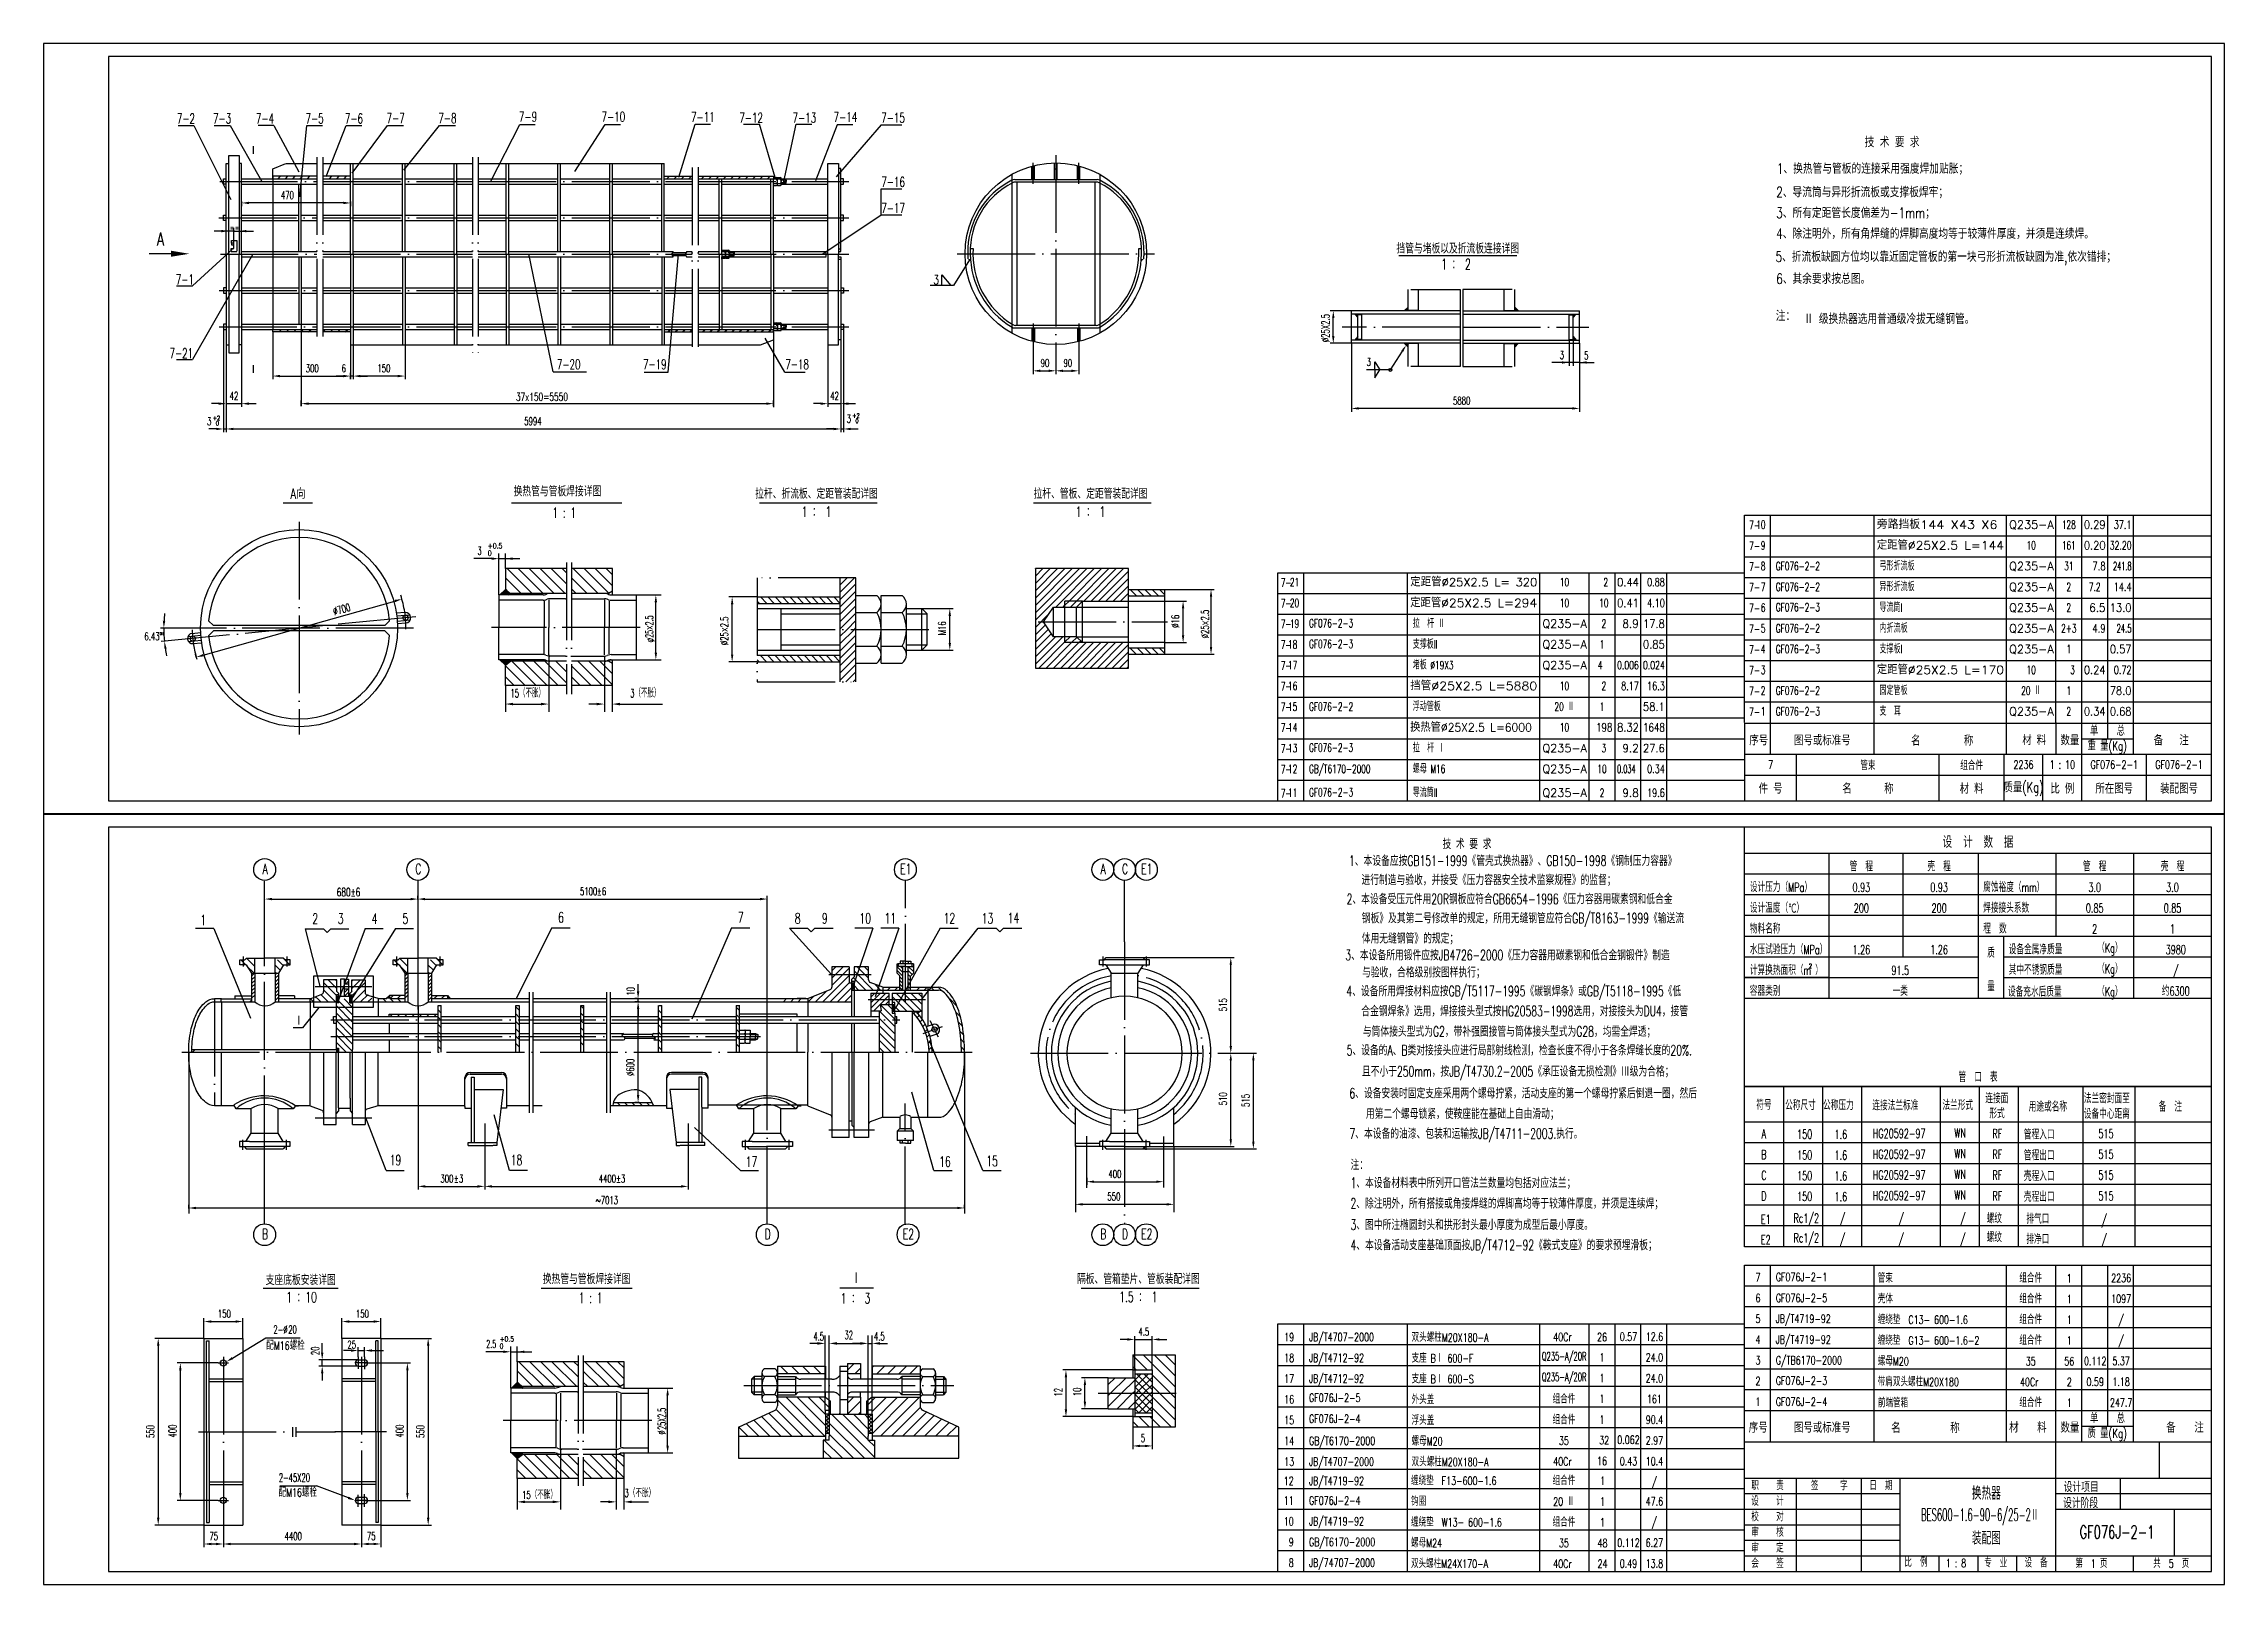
# Model space of a CAD drawing. Extents: x -1018 to 1609, y -45 to 1303.
# Drawn here: x -168 to 673, y 701 to 1295 of the extents above; entities that cross this region are included whole.
import ezdxf
from ezdxf.enums import TextEntityAlignment as Align

# ---------------------------------------------------------------- set-up
doc = ezdxf.new("R2010")
doc.units = 0
doc.header["$MEASUREMENT"] = 0
doc.linetypes.add('DASHDOT-M', pattern=[36, 30, -3, 0, -3])
doc.linetypes.add('DIVIDE-M', pattern=[39, 30, -3, 0, -3, 0, -3])
doc.layers.get('0').update_dxf_attribs({"linetype": 'CONTINUOUS'})
for name, color, linetype in [('1', 3, 'CONTINUOUS'), ('CDR_DWG1', 4, 'CONTINUOUS'), ('CDR_DWG2', 2, 'CONTINUOUS'), ('CDR_DWG3', 1, 'DASHDOT-M'), ('CDR_DWG4', 3, 'DIVIDE-M')]:
    doc.layers.add(name, color=color, linetype=linetype)
doc.styles.add('HZ', font='romans', dxfattribs={"width": 0.7, "bigfont": 'hz'})

msp = doc.modelspace()

# ---------------------------------------------------------------- texts
at = {"style": 'HZ'}
for s, height, width, p in [('           技 术 要 求', 4, 0.75, (509.25, 1254.9)), ('1、换热管与管板的连接采用强度焊加贴胀；', 4, 0.75, (499.94, 1244.68)), ('470', 3, 0.65, (-76.93, 1234.91)), ('2、导流筒与异形折流板或支撑板焊牢；', 4, 0.75, (499.69, 1235.6)), ('3、所有定距管长度偏差为-1mm；', 4, 0.75, (499.69, 1227.6)), ('"', 3, 0.65, (-96.48, 1221.2)), ('"', 3, 0.65, (-94.48, 1221.2)), ('4、除注明外，所有角焊缝的焊脚高度均等于较薄件厚度，并须是连续焊。', 4, 0.75, (499.69, 1219.6)), ('5、折流板缺圆方位均以靠近固定管板的第一块弓形折流板缺圆为准,依次错排；', 4, 0.75, (499.42, 1210.7)), ('6、其余要求按总图。', 4, 0.75, (499.69, 1202.2)), ('注：', 4, 0.75, (499.55, 1187.9)), ('Ⅱ 级换热器选用普通级冷拔无缝钢管。', 4, 0.75, (510.37, 1186.76)), ('300', 3, 0.65, (-67.34, 1168.16)), ('6', 3, 0.65, (-53.52, 1168.14)), ('150', 3, 0.65, (-39.72, 1168.16)), ('90', 3, 0.65, (216.07, 1170.18)), ('90', 3, 0.65, (224.87, 1170.18)), ('3', 3, 0.65, (341.77, 1170.55)), ('3', 3, 0.65, (416.22, 1173.24)), ('5', 3, 0.65, (425.68, 1173.08)), ('42', 3, 0.65, (-96.69, 1157.53)), ('37x150=5550', 3, 0.7, (13.72, 1157.15)), ('42', 3, 0.65, (134.92, 1157.53)), ('+2', 1.7, 0.7, (143.44, 1150.59)), ('5880', 3, 0.65, (375.09, 1155.68)), ('3', 3, 0.7, (-105.46, 1147.74)), ('+2', 1.7, 0.7, (-103.2, 1149.64)), ('0', 1.7, 0.7, (-102.03, 1147.6)), ('5994', 3, 0.65, (16.92, 1147.76)), ('3', 3, 0.7, (141.18, 1148.69)), ('0', 1.7, 0.7, (144.61, 1148.55)), ('7-', 3.2, 0.65, (489.35, 1107.6)), ('+0.5', 2, 0.7, (2.88, 1100.2)), ('7-', 3.2, 0.65, (489.35, 1099.6)), ('3', 3, 0.6, (-1.08, 1097.76)), ('0', 2, 0.7, (2.88, 1097.41)), ('7-', 3.2, 0.65, (489.35, 1091.6)), ('GF076-2-2', 3.2, 0.65, (499.56, 1091.77)), ('弓形折流板', 3.2, 0.65, (539.56, 1091.77)), ('7-', 3.2, 0.65, (308.66, 1085.45)), ('7-', 3.2, 0.65, (489.35, 1083.6)), ('GF076-2-2', 3.2, 0.65, (499.56, 1083.77)), ('异形折流板', 3.2, 0.65, (539.56, 1083.77)), ('7-', 3.2, 0.65, (308.66, 1077.45)), ('7-', 3.2, 0.65, (489.35, 1075.6)), ('GF076-2-3', 3.2, 0.65, (499.56, 1075.94)), ('导流筒I', 3.2, 0.65, (539.56, 1075.77)), ('7-', 3.2, 0.65, (308.66, 1069.45)), ('GF076-2-3', 3.2, 0.65, (319.56, 1069.77)), ('拉  杆 Ⅱ', 3.2, 0.65, (359.56, 1069.59)), ('7-', 3.2, 0.65, (489.35, 1067.6)), ('GF076-2-2', 3.2, 0.65, (499.56, 1067.77)), ('内折流板', 3.2, 0.65, (539.56, 1067.77)), ('6.43%%d%%d', 3, 0.65, (-129.57, 1064.77)), ('7-', 3.2, 0.65, (308.66, 1061.45)), ('GF076-2-3', 3.2, 0.65, (319.56, 1061.77)), ('支撑板II', 3.2, 0.65, (359.56, 1061.59)), ('7-', 3.2, 0.65, (489.35, 1059.6)), ('GF076-2-3', 3.2, 0.65, (499.56, 1059.77)), ('支撑板I', 3.2, 0.65, (539.56, 1059.77)), ('7-', 3.2, 0.65, (308.66, 1053.45)), ('堵板 %%C19X3 ', 3.2, 0.65, (359.56, 1053.59)), ('7-', 3.2, 0.65, (489.35, 1051.6)), ('15（不胀）', 3.2, 0.6, (11.62, 1042.78)), ('3（不胀）', 3.2, 0.6, (57.79, 1042.78)), ('7-', 3.2, 0.65, (308.66, 1045.45)), ('7-', 3.2, 0.65, (489.35, 1043.6)), ('GF076-2-2', 3.2, 0.65, (499.56, 1043.77)), ('固定管板', 3.2, 0.65, (539.56, 1043.77)), ('7-', 3.2, 0.65, (308.66, 1037.45)), ('GF076-2-2', 3.2, 0.65, (319.56, 1037.59)), ('浮动管板', 3.2, 0.65, (359.56, 1037.59)), ('7-', 3.2, 0.65, (489.35, 1035.6)), ('GF076-2-3', 3.2, 0.65, (499.56, 1035.77)), ('支  耳', 3.2, 0.65, (539.56, 1035.77)), ('7-', 3.2, 0.65, (308.66, 1029.45)), ('序号', 3.5, 0.8, (489.35, 1024.33)), ('图号或标准号', 3.5, 0.8, (506.59, 1024.34)), ('名        称', 3.5, 0.8, (551.75, 1024.23)), ('材 料', 3.5, 0.8, (594.63, 1024.39)), ('数量', 3.5, 0.8, (609.35, 1024.35)), ('重 量(Kg)', 3.5, 0.7, (619.81, 1022.32)), ('单', 3.5, 0.7, (620.74, 1028.1)), ('总', 3.5, 0.7, (631.01, 1028.05)), ('备   注', 3.5, 0.8, (645.31, 1024.35)), ('7-', 3.2, 0.65, (308.66, 1021.45)), ('GF076-2-3', 3.2, 0.65, (319.56, 1021.77)), ('拉  杆 Ⅰ', 3.2, 0.65, (359.56, 1021.59)), ('7-', 3.2, 0.65, (308.66, 1013.45)), ('GB/T6170-2000', 3.2, 0.65, (319.56, 1013.59)), ('螺母 M16 ', 3.2, 0.65, (359.56, 1013.59)), ('7-', 3.2, 0.65, (308.66, 1004.22)), ('GF076-2-3', 3.2, 0.65, (319.56, 1004.57)), ('导流筒II', 3.2, 0.65, (359.56, 1004.39)), ('          技 术 要 求', 4, 0.65, (351.64, 984.27)), ('1、本设备应按GB151-1999《管壳式换热器》、GB150-1998《钢制压力容器》', 4, 0.65, (334.98, 977.79)), ('5100', 3, 0.65, (38.4, 966.5)), ('%%p', 3, 0.65, (44.9, 966.5)), ('6', 3, 0.65, (46.85, 966.5)), ('2、本设备受压元件用20R钢板应符合GB6654-1996《压力容器用碳素钢和低合金', 4, 0.65, (334.07, 963.03)), ('  进行制造与验收，并接受《压力容器安全技术监察规程》的监督；', 4, 0.65, (336.22, 970.4)), ('设计压力（MPa）', 3.5, 0.65, (489.56, 967.76)), ('腐蚀裕度（mm）', 3.5, 0.65, (579.56, 967.76)), ('钢板》及其第二号修改单的规定，所用无缝钢管应符合GB/T8163-1999《输送流', 4, 0.65, (339.91, 955.66)), ('设计温度（℃）', 3.5, 0.65, (489.56, 959.76)), ('焊接接头系数', 3.5, 0.65, (579.56, 959.76)), ('体用无缝钢管》的规定；', 4, 0.65, (339.91, 947.86)), ('物料名称', 3.5, 0.65, (489.56, 951.76)), ('程  数', 3.5, 0.65, (579.56, 951.76)), ('3、本设备所用锻件应按JB4726-2000《压力容器用碳素钢和低合金钢锻件》制造', 4, 0.65, (333.57, 941.39)), ('水压试验压力（MPa）', 3.5, 0.65, (489.56, 943.76)), ('设备金属净质量', 3.5, 0.65, (589.38, 943.74)), ('（Kg）', 3.5, 0.65, (623.5, 944.35)), ('与验收，合格级别按图样执行；', 4, 0.65, (340, 934.77)), ('计算换热面积（m ）', 3.5, 0.65, (489.56, 935.76)), ('其中不锈钢质量', 3.5, 0.65, (589.38, 935.88)), ('（Kg）', 3.5, 0.65, (623.5, 936.34)), ('4、设备所用焊接材料应按GB/T5117-1995《碳钢焊条》或GB/T5118-1995《低', 4, 0.65, (333.98, 927.51)), ('容器类别', 3.5, 0.65, (489.56, 927.76)), ('设备充水后质量', 3.5, 0.65, (589.1, 927.42)), ('（Kg）', 3.5, 0.65, (623.5, 927.57)), ('合金钢焊条》选用，焊接接头型式按HG20583-1998选用，对接接头为DU4，接管', 4, 0.65, (339.72, 919.82)), ('5、设备的A、B类对接接头应进行局部射线检测，检查长度不得小于各条焊缝长度的20%.', 4, 0.65, (334.07, 904.72)), ('与筒体接头型式为G2，带补强圈接管与筒体接头型式为G28，均需全焊透；', 4, 0.65, (340.33, 911.95)), ('且不小于250mm，按JB/T4730.2-2005《承压设备无损检测》Ⅲ级为合格；', 4, 0.65, (339.97, 896.57)), ('6、设备安装时固定支座采用两个螺母拧紧，活动支座的第一个螺母拧紧后倒退一圈，然后', 4, 0.65, (335.13, 888.14)), ('  用第二个螺母锁紧，使鞍座能在基础上自由滑动；', 4, 0.65, (337.92, 880.24)), ('符号', 3.5, 0.65, (492.05, 883.79)), ('公称尺寸', 3.5, 0.65, (503.19, 883.69)), ('公称压力', 3.5, 0.65, (517.8, 883.69)), ('连接法兰标准', 3.5, 0.65, (536.82, 883.59)), ('法兰形式', 3.5, 0.65, (563.82, 883.69)), ('连接面', 3.5, 0.65, (580.38, 886.32)), (' 形式', 3.5, 0.65, (580.38, 880.5)), ('用途或名称', 3.5, 0.65, (597.09, 883.1)), ('法兰密封面至', 3.5, 0.65, (618.36, 886.32)), ('设备中心距离', 3.5, 0.65, (618.36, 880.33)), ('备  注', 3.5, 0.65, (647.18, 883.1)), ('7、本设备的油漆、包装和运输按JB/T4711-2003.执行。', 4, 0.65, (335.14, 872.58)), ('WN', 3.5, 0.65, (568.42, 873.1)), ('RF', 3.5, 0.65, (583.09, 872.8)), ('管程入口', 3.5, 0.65, (595.24, 872.34)), ('515', 3.5, 0.65, (623.97, 872.8)), ('WN', 3.5, 0.65, (568.42, 865.1)), ('RF', 3.5, 0.65, (583.09, 864.8)), ('管程出口', 3.5, 0.65, (595.24, 864.34)), ('515', 3.5, 0.65, (623.97, 864.8)), ('300', 3, 0.65, (-15.41, 855.71)), ('%%p', 3, 0.65, (-10.21, 855.71)), ('3', 3, 0.65, (-8.26, 855.71)), ('4400%%p3', 3, 0.65, (45.66, 855.71)), ('400', 3, 0.65, (242.18, 857.52)), ('注：', 4, 0.65, (335.57, 860.53)), ('1、本设备材料表中所列开口管法兰数量均包括对应法兰；', 4, 0.65, (335.56, 853.58)), ('WN', 3.5, 0.65, (568.42, 857.1)), ('RF', 3.5, 0.65, (583.09, 856.8)), ('壳程入口', 3.5, 0.65, (595.24, 856.34)), ('515', 3.5, 0.65, (623.97, 856.8)), ('~7013', 3, 0.65, (44.42, 847.39)), ('550', 3, 0.65, (241.81, 848.8)), ('2、除注明外，所有搭接或角接焊缝的焊脚高均等于较薄件厚度，并须是连续焊；', 4, 0.65, (335.56, 845.66)), ('WN', 3.5, 0.65, (568.42, 849.1)), ('RF', 3.5, 0.65, (583.09, 848.8)), ('壳程出口', 3.5, 0.65, (595.24, 848.34)), ('515', 3.5, 0.65, (623.97, 848.8)), ('3、图中所注椭圆封头和拱形封头最小厚度为成型后最小厚度。', 4, 0.65, (335.56, 837.43)), ('E1', 3.5, 0.65, (493.79, 839.73)), ('Rc1/2', 3.5, 0.65, (506.4, 840.2)), ('/', 3.5, 0.65, (524.23, 840.06)), ('/', 3.5, 0.65, (546.86, 840.06)), ('/', 3.5, 0.65, (570.62, 840.06)), ('螺纹', 3.5, 0.65, (580.87, 840.04)), ('排气口', 3.5, 0.65, (596.18, 839.86)), ('/', 3.5, 0.65, (625.09, 839.55)), ('4、本设备活动支座基础顶面按JB/T4712-92《鞍式支座》的要求预埋滑板；', 4, 0.65, (335.57, 829.62)), ('E2', 3.5, 0.65, (493.79, 831.88)), ('Rc1/2', 3.5, 0.65, (506.4, 832.61)), ('/', 3.5, 0.65, (524.23, 832.21)), ('/', 3.5, 0.65, (546.86, 832.21)), ('/', 3.5, 0.65, (570.62, 832.21)), ('螺纹', 3.5, 0.65, (580.87, 832.74)), ('排净口', 3.5, 0.65, (596.18, 832.01)), ('/', 3.5, 0.65, (625.09, 832)), ('GF076J-2-1', 3.2, 0.7, (499.56, 817.66)), ('管束', 3.2, 0.7, (538.9, 817.19)), ('GF076J-2-5', 3.2, 0.7, (499.56, 809.57)), ('壳体', 3.2, 0.7, (538.9, 809.19)), ('150', 3, 0.65, (-101.23, 803.6)), ('2-', 3.2, 0.6, (-79.83, 797.43)), ('%%c', 3.2, 0.6, (-75.99, 797.43)), ('20', 3.2, 0.6, (-74.07, 797.43)), ('150', 3, 0.65, (-47.99, 803.6)), ('4.5', 3, 0.65, (253.76, 796.7)), ('JB/T4719-92', 3.2, 0.7, (499.56, 801.57)), ('缠绕垫  C13- 600-1.6', 3.2, 0.7, (538.9, 801.19)), ('配M16螺栓', 3.2, 0.7, (-82.61, 791.23)), ('25', 3, 0.65, (-51.3, 791.73)), ('2.5', 3, 0.6, (2.26, 791.95)), ('0', 2, 0.7, (7.42, 791.6)), ('+0.5', 2, 0.7, (7.42, 794.38)), ('4.5', 3.2, 0.6, (128.42, 794.81)), ('32', 3.2, 0.6, (140.43, 795.27)), ('4.5', 3.2, 0.6, (151.8, 794.81)), ('JB/T4707-2000', 3.2, 0.7, (319.56, 794.5)), ('双头螺柱M20X180-A', 3.2, 0.7, (359.11, 794.33)), ('JB/T4719-92', 3.2, 0.7, (499.56, 793.57)), ('缠绕垫  G13- 600-1.6-2', 3.2, 0.7, (538.9, 793.19)), ('JB/T4712-92', 3.2, 0.7, (319.56, 786.5)), ('JB/T4712-92', 3.2, 0.7, (319.56, 778.5)), ('支座 BⅠ 600-F', 3.2, 0.7, (359.11, 786.33)), ('G/TB6170-2000', 3.2, 0.7, (499.56, 785.57)), ('螺母M20', 3.2, 0.7, (538.9, 785.19)), ('GF076J-2-5', 3.2, 0.7, (319.56, 771.11)), ('支座 BⅠ 600-S', 3.2, 0.7, (359.11, 778.33)), ('外头盖', 3.2, 0.7, (359.11, 770.33)), ('GF076J-2-3', 3.2, 0.7, (499.56, 777.66)), ('带肩双头螺柱M20X180', 3.2, 0.7, (538.9, 777.19)), ('GF076J-2-4', 3.2, 0.7, (319.56, 763.02)), ('浮头盖', 3.2, 0.7, (359.11, 762.33)), ('GF076J-2-4', 3.2, 0.7, (499.56, 769.57)), ('前端管箱', 3.2, 0.7, (538.95, 769.1)), ('单', 3.5, 0.7, (620.74, 763.01)), ('总', 3.5, 0.7, (631, 762.96)), ('5', 3, 0.65, (254.69, 755.64)), ('GB/T6170-2000', 3.2, 0.7, (319.56, 754.5)), ('螺母M20', 3.2, 0.7, (359.11, 754.33)), ('序号', 4, 0.8, (489.12, 759.24)), ('图号或标准号', 4, 0.7, (506.58, 759.26)), ('名        称', 4, 0.8, (544.05, 759.14)), ('材   料', 4, 0.8, (589.53, 759.31)), ('数量', 4, 0.8, (609.32, 759.26)), ('质 量(Kg)', 3.5, 0.7, (619.8, 757.23)), ('备   注', 4, 0.8, (650.13, 759.26)), ('JB/T4707-2000', 3.2, 0.7, (319.56, 746.5)), ('双头螺柱M20X180-A', 3.2, 0.7, (359.11, 746.33)), ('2-45X20', 3.2, 0.6, (-77.71, 740.3)), ('JB/T4719-92', 3.2, 0.7, (319.56, 739.05)), ('缠绕垫  F13-600-1.6', 3.2, 0.7, (358.9, 739.1)), ('职    责', 3.2, 0.7, (490.12, 737.14)), ('签     字', 3.2, 0.7, (513.13, 737.09)), ('日  期', 3.2, 0.7, (535.67, 737.18)), ('设计项目', 4, 0.65, (610.58, 736.32)), ('配M16螺栓', 3.2, 0.7, (-77.86, 734.56)), ('15（不胀）', 3, 0.65, (16.06, 733.76)), ('3（不胀）', 3, 0.65, (55.59, 734.44)), ('GF076J-2-4', 3.2, 0.7, (319.56, 731.48)), ('钩圈', 3.2, 0.7, (358.9, 731.1)), ('设    计', 3.2, 0.7, (490.12, 731.14)), ('设计阶段', 4, 0.65, (610.37, 730.17)), ('JB/T4719-92', 3.2, 0.7, (319.56, 723.48)), ('缠绕垫  W13- 600-1.6', 3.2, 0.7, (358.9, 723.1)), ('校    对', 3.2, 0.7, (490.12, 725.14)), ('GF076J-2-1', 5, 0.65, (616.72, 718.44)), ('75', 3, 0.65, (-104.49, 717.83)), ('4400', 3, 0.65, (-75.51, 717.83)), ('75', 3, 0.65, (-43.76, 717.83)), ('GB/T6170-2000', 3.2, 0.7, (319.56, 715.48)), ('螺母M24', 3.2, 0.7, (358.9, 715.1)), ('审    核', 3.2, 0.7, (490.12, 719.14)), ('审    定', 3.2, 0.7, (490.12, 713.14)), ('JB/74707-2000', 3.2, 0.7, (319.56, 707.48)), ('双头螺柱M24X170-A', 3.2, 0.7, (358.9, 707.1)), ('会    签', 3.2, 0.7, (490.12, 707.14)), ('比  例', 3.2, 0.7, (549.15, 707.57)), ('1 : 8', 3.2, 0.7, (565.11, 707.38)), ('专  业', 3.2, 0.7, (579.92, 707.36)), ('设  备', 3.2, 0.7, (595.5, 707.35)), ('第  1 页', 3.2, 0.7, (615.1, 707.16)), ('共  5  页', 3.2, 0.7, (645.1, 707.16))]:
    msp.add_text(s, height=height, dxfattribs=dict(at, width=width)).set_placement(p)
for s, height, width, p in [('3', 3.5, 0.7, (175.76, 1202.03)), ('128', 3.2, 0.65, (612.56, 1107.77)), ('10', 3.2, 0.65, (598.06, 1099.77)), ('161', 3.2, 0.65, (612.56, 1099.77)), ('31', 3.2, 0.65, (612.56, 1091.77)), ('10', 3.2, 0.65, (418.06, 1085.59)), ('  2', 3.2, 0.65, (432.56, 1085.59)), ('2', 3.2, 0.65, (612.56, 1083.77)), ('7.2', 3.2, 0.65, (622.56, 1083.77)), ('10', 3.2, 0.65, (418.06, 1077.59)), (' 10', 3.2, 0.65, (432.56, 1077.59)), ('2', 3.2, 0.65, (612.56, 1075.77)), (' 2', 3.2, 0.65, (432.56, 1069.59)), ('2+3', 3.2, 0.65, (612.56, 1067.77)), ('1', 3.2, 0.65, (432.56, 1061.59)), ('1', 3.2, 0.65, (612.56, 1059.77)), ('4 ', 3.2, 0.65, (432.56, 1053.59)), ('10', 3.2, 0.65, (598.06, 1051.77)), ('  3', 3.2, 0.65, (612.56, 1051.77)), ('10', 3.2, 0.65, (418.06, 1045.59)), (' 2', 3.2, 0.65, (432.56, 1045.59)), ('20 Ⅱ', 3.2, 0.65, (598.06, 1043.77)), ('1', 3.2, 0.65, (612.56, 1043.77)), ('20 Ⅱ', 3.2, 0.65, (418.06, 1037.59)), ('1', 3.2, 0.65, (432.56, 1037.59)), ('2', 3.2, 0.65, (612.56, 1035.77)), ('10', 3.2, 0.65, (418.06, 1029.59)), (' 3', 3.2, 0.65, (432.56, 1021.59)), ('10', 3.2, 0.65, (432.56, 1013.59)), ('2', 3.2, 0.65, (432.56, 1004.39)), ('设  计  数  据', 4.5, 0.68, (577.56, 984.76)), ('管  程', 3.5, 0.65, (532.56, 975.76)), ('壳  程', 3.5, 0.65, (562.56, 975.76)), ('管  程', 3.5, 0.65, (622.56, 975.76)), ('壳  程', 3.5, 0.65, (652.56, 975.76)), ('680%%P6 ', 3.2, 0.65, (-50.14, 966.07)), ('0.93', 3.5, 0.65, (532.56, 967.76)), ('0.93', 3.5, 0.65, (562.56, 967.76)), ('3.0', 3.5, 0.65, (622.56, 967.76)), ('3.0', 3.5, 0.65, (652.56, 967.76)), ('200', 3.5, 0.65, (532.56, 959.76)), ('200', 3.5, 0.65, (562.56, 959.76)), ('0.85', 3.5, 0.65, (622.56, 959.76)), ('0.85', 3.5, 0.65, (652.56, 959.76)), ('2', 3.5, 0.65, (622.56, 951.76)), ('1', 3.5, 0.65, (652.56, 951.76)), ('1.26', 3.5, 0.65, (532.56, 943.76)), ('1.26', 3.5, 0.65, (562.56, 943.76)), ('3980', 3.5, 0.65, (653.81, 943.76)), ('91.5', 3.5, 0.65, (547.56, 935.76)), ('/', 3.5, 0.65, (653.81, 935.76)), ('一类', 3.5, 0.65, (547.56, 927.76)), ('约6300', 3.5, 0.65, (653.81, 927.76)), ('管  口  表', 3.5, 0.65, (577.56, 894.52)), ('A', 3.5, 0.65, (494.99, 872.74)), ('150', 3.5, 0.65, (510.72, 872.6)), ('1.6', 3.5, 0.65, (524.64, 872.51)), ('HG20592-97', 3.5, 0.65, (547.14, 872.87)), ('B', 3.5, 0.65, (494.99, 864.74)), ('150', 3.5, 0.65, (510.72, 864.6)), ('1.6', 3.5, 0.65, (524.64, 864.51)), ('HG20592-97', 3.5, 0.65, (547.14, 864.87)), ('C', 3.5, 0.65, (494.99, 856.74)), ('150', 3.5, 0.65, (510.72, 856.6)), ('1.6', 3.5, 0.65, (524.64, 856.51)), ('HG20592-97', 3.5, 0.65, (547.14, 856.87)), ('D', 3.5, 0.65, (494.99, 848.74)), ('150', 3.5, 0.65, (510.72, 848.6)), ('1.6', 3.5, 0.65, (524.64, 848.51)), ('HG20592-97', 3.5, 0.65, (547.14, 848.87)), ('组合件', 3.2, 0.7, (597.87, 817.19)), ('1', 3.2, 0.7, (612.75, 817.19)), ('2236', 3.2, 0.7, (632.75, 817.28)), ('组合件', 3.2, 0.7, (597.87, 809.19)), ('1', 3.2, 0.7, (612.75, 809.19)), ('1097', 3.2, 0.7, (632.75, 809.28)), ('组合件', 3.2, 0.7, (597.87, 801.19)), ('1', 3.2, 0.7, (612.75, 801.19)), ('/', 3.2, 0.7, (632.75, 801.28)), ('Q235-A/20R', 3.2, 0.6, (417.96, 787.14)), ('40Cr ', 3.2, 0.7, (418.06, 794.55)), ('26', 3.2, 0.7, (432.56, 794.49)), ('0.57', 3.2, 0.7, (442.76, 794.64)), ('12.6', 3.2, 0.7, (452.76, 794.64)), ('组合件', 3.2, 0.7, (597.87, 793.19)), ('1', 3.2, 0.7, (612.75, 793.19)), ('/', 3.2, 0.7, (632.75, 793.28)), ('Q235-A/20R', 3.2, 0.6, (417.96, 779.14)), ('1', 3.2, 0.7, (432.56, 786.7)), ('24.0', 3.2, 0.7, (452.76, 786.64)), ('35', 3.2, 0.7, (597.87, 785.19)), ('56', 3.2, 0.7, (612.75, 785.19)), ('0.112', 3.2, 0.7, (622.75, 785.28)), ('5.37', 3.2, 0.7, (632.75, 785.28)), ('组合件', 3.2, 0.7, (417.88, 770.55)), ('1', 3.2, 0.7, (432.56, 778.7)), ('1', 3.2, 0.7, (432.56, 770.7)), ('24.0', 3.2, 0.7, (452.76, 778.64)), ('161', 3.2, 0.7, (452.76, 770.64)), ('40Cr ', 3.2, 0.7, (598.06, 777.19)), ('2', 3.2, 0.7, (612.75, 777.19)), ('0.59', 3.2, 0.7, (622.75, 777.28)), ('1.18', 3.2, 0.7, (632.75, 777.28)), ('组合件', 3.2, 0.7, (417.88, 762.55)), ('1', 3.2, 0.7, (432.56, 762.7)), ('90.4', 3.2, 0.7, (452.76, 762.64)), ('组合件', 3.2, 0.7, (597.87, 769.19)), ('1', 3.2, 0.7, (612.75, 769.19)), ('247.7', 3.2, 0.7, (632.75, 769.28)), ('35', 3.2, 0.7, (417.88, 754.55)), ('32', 3.2, 0.7, (433.4, 754.76)), ('0.062', 3.2, 0.7, (442.75, 754.91)), ('2.97', 3.2, 0.7, (452.76, 754.64)), ('40Cr ', 3.2, 0.7, (418.06, 746.55)), ('16', 3.2, 0.7, (432.56, 746.76)), ('0.43', 3.2, 0.7, (442.76, 746.64)), ('10.4', 3.2, 0.7, (452.76, 746.64)), ('组合件', 3.2, 0.7, (417.88, 739.1)), ('1', 3.2, 0.7, (432.76, 739.1)), ('/', 3.2, 0.7, (452.76, 738.64)), ('20 Ⅱ', 3.2, 0.7, (417.87, 731.1)), ('1', 3.2, 0.7, (432.75, 731.1)), ('47.6', 3.2, 0.7, (452.75, 731.19)), ('组合件', 3.2, 0.7, (417.87, 723.1)), ('1', 3.2, 0.7, (432.75, 723.1)), ('/', 3.2, 0.7, (452.75, 723.19)), ('35', 3.2, 0.7, (417.87, 715.1)), ('48', 3.2, 0.7, (432.75, 715.1)), ('0.112', 3.2, 0.7, (442.75, 715.19)), ('6.27', 3.2, 0.7, (452.75, 715.19)), ('40Cr ', 3.2, 0.7, (418.06, 707.1)), ('24', 3.2, 0.7, (432.75, 707.1)), ('0.49', 3.2, 0.7, (442.75, 707.19)), ('13.8', 3.2, 0.7, (452.75, 707.19))]:
    msp.add_text(s, height=height, dxfattribs=dict(at, width=width)).set_placement(p, align=Align.CENTER)
for s, rotation, width, p in [('%%c25X2.5', 90, 0.65, (327.42, 1179.71)), ('%%c700', 16, 0.65, (-56.29, 1074.36)), ('φ25×2.5', 90, 0.6, (66.62, 1064.01)), ('%%c25×2.5', 90, 0.65, (95.59, 1062.91)), ('M16', 90, 0.65, (179.53, 1066.72)), ('%%c16', 90, 0.65, (269.5, 1069.61)), ('%%c25×2.5', 90, 0.65, (280.91, 1065.54)), ('10', 90, 0.65, (59.44, 927.74)), ('515', 90, 0.65, (287.89, 921.73)), ('%%c600', 90, 0.65, (59.33, 896.76)), ('510', 90, 0.65, (287.89, 885.47)), ('515', 90, 0.65, (296.59, 884.85)), ('20', 90, 0.65, (-62.2, 789.13)), ('12', 90, 0.65, (224.32, 773.15)), ('10', 90, 0.65, (231.63, 773.31)), ('25X2.5', 90, 0.6, (71.47, 760.34)), ('550', 90, 0.65, (-125.74, 757.19)), ('400', 90, 0.65, (-117.22, 757.35)), ('400', 90, 0.65, (-29.65, 757.35)), ('550', 90, 0.65, (-21.63, 757.19)), ('%%c', 90, 0.6, (71.47, 758.54))]:
    msp.add_text(s, height=3, rotation=rotation, dxfattribs=dict(at, width=width)).set_placement(p)
for s, width, p in [('10', 0.65, (495.57, 1107.77)), ('9', 0.65, (495.57, 1099.77)), ('8', 0.65, (495.57, 1091.77)), ('21', 0.65, (315.76, 1085.59)), ('7', 0.65, (495.57, 1083.77)), ('20', 0.65, (315.76, 1077.59)), ('6', 0.65, (495.57, 1075.77)), ('19', 0.65, (315.76, 1069.59)), ('5', 0.65, (495.57, 1067.77)), ('18', 0.65, (315.06, 1061.59)), ('4', 0.65, (495.57, 1059.77)), ('17', 0.65, (315.06, 1053.59)), ('3', 0.65, (495.57, 1051.77)), ('16', 0.65, (315.06, 1045.59)), ('2', 0.65, (495.57, 1043.77)), ('15', 0.65, (315.06, 1037.59)), ('1', 0.65, (495.57, 1035.77)), ('14', 0.65, (315.06, 1029.59)), ('13', 0.65, (315.06, 1021.59)), ('12', 0.65, (315.06, 1013.59)), ('11', 0.65, (315.06, 1004.39)), ('7', 0.7, (493.65, 817.57)), ('6', 0.7, (493.65, 809.57)), ('5', 0.7, (493.65, 801.57)), ('19', 0.7, (313.83, 794.5)), ('4', 0.7, (493.65, 793.57)), ('18', 0.7, (313.83, 786.5)), ('3', 0.7, (493.65, 785.57)), ('17', 0.7, (313.83, 778.5)), ('2', 0.7, (493.65, 777.57)), ('16', 0.7, (313.83, 770.5)), ('15', 0.7, (313.83, 762.5)), ('1', 0.7, (493.65, 769.57)), ('14', 0.7, (313.83, 754.5)), ('13', 0.7, (313.83, 746.5)), ('12', 0.7, (313.65, 739.05)), ('11', 0.7, (313.65, 731.48)), ('10', 0.7, (313.65, 723.48)), ('9', 0.7, (313.65, 715.48)), ('8', 0.7, (313.65, 707.48))]:
    msp.add_text(s, height=3.2, dxfattribs=dict(at, width=width)).set_placement(p, align=Align.RIGHT)
for s, width, p, p2 in [('旁路挡板144 X43 X6 ', 1.010567, (538.56, 1107.77), (587.56, 1107.77)), ('Q235-A', 0.903, (589.56, 1107.77), (606.76, 1107.77)), ('0.29', 0.835227, (618.36, 1107.77), (626.76, 1107.77)), (' 37.1', 0.672256, (628.36, 1107.77), (636.76, 1107.77)), ('定距管%%C25X2.5 L=144', 0.997402, (538.56, 1099.77), (587.56, 1099.77)), ('0.20', 0.822761, (618.36, 1099.77), (626.76, 1099.77)), ('32.20', 0.633621, (628.36, 1099.77), (636.76, 1099.77)), ('Q235-A', 0.903, (589.56, 1091.77), (606.76, 1091.77)), ('  7.8', 0.619382, (618.36, 1091.77), (626.76, 1091.77)), (' 241.8', 0.510417, (628.36, 1091.77), (636.76, 1091.77)), ('定距管%%C25X2.5 L= 320', 0.939143, (358.56, 1085.59), (407.56, 1085.59)), ('0.44', 0.810662, (438.36, 1085.59), (446.76, 1085.59)), (' 0.88', 0.62642, (448.36, 1085.59), (456.76, 1085.59)), ('Q235-A', 0.903, (589.56, 1083.77), (606.76, 1083.77)), (' 14.4', 0.619382, (628.36, 1083.77), (636.76, 1083.77)), ('定距管%%C25X2.5 L=294', 0.997402, (358.56, 1077.59), (407.56, 1077.59)), ('0.41', 0.903689, (438.36, 1077.59), (446.76, 1077.59)), (' 4.10', 0.62642, (448.36, 1077.59), (456.76, 1077.59)), ('Q235-A', 0.903, (589.56, 1075.77), (606.76, 1075.77)), (' 6.5', 0.810662, (618.36, 1075.77), (626.76, 1075.77)), ('13.0', 0.822761, (628.36, 1075.77), (636.76, 1075.77)), ('Q235-A', 0.903, (409.56, 1069.59), (426.76, 1069.59)), (' 8.9', 0.822761, (438.36, 1069.59), (446.76, 1069.59)), ('17.8', 0.822761, (448.36, 1069.59), (456.76, 1069.59)), ('Q235-A', 0.903, (589.56, 1067.77), (606.76, 1067.77)), ('  4.9', 0.62642, (618.36, 1067.77), (626.76, 1067.77)), ('  24.5', 0.505734, (628.36, 1067.77), (636.76, 1067.77)), ('Q235-A', 0.903, (409.56, 1061.59), (426.76, 1061.59)), ('0.85', 0.822761, (448.36, 1061.59), (456.76, 1061.59)), ('Q235-A', 0.903, (589.56, 1059.77), (606.76, 1059.77)), ('0.57', 0.822761, (628.36, 1059.77), (636.76, 1059.77)), ('Q235-A', 0.903, (409.56, 1053.59), (426.76, 1053.59)), ('0.006', 0.633621, (438.36, 1053.59), (446.76, 1053.59)), ('0.024', 0.62642, (448.36, 1053.59), (456.76, 1053.59)), ('定距管%%C25X2.5 L=170', 1.000506, (538.56, 1051.77), (587.56, 1051.77)), ('0.24', 0.810662, (618.36, 1051.77), (626.76, 1051.77)), (' 0.72', 0.62642, (628.36, 1051.77), (636.76, 1051.77)), ('挡管%%C25X2.5 L=5880', 1.012476, (358.56, 1045.59), (407.56, 1045.59)), (' 8.17', 0.62642, (438.36, 1045.59), (446.76, 1045.59)), (' 16.3', 0.62642, (448.36, 1045.59), (456.76, 1045.59)), ('78.0', 0.822761, (628.36, 1043.77), (636.76, 1043.77)), ('58.1', 0.903689, (448.36, 1037.59), (456.76, 1037.59)), ('Q235-A', 0.903, (589.56, 1035.77), (606.76, 1035.77)), ('0.34', 0.810662, (618.36, 1035.77), (626.76, 1035.77)), ('0.68', 0.822761, (628.36, 1035.77), (636.76, 1035.77)), ('换热管%%C25X2.5 L=6000 ', 0.880029, (358.56, 1029.59), (407.56, 1029.59)), (' 198', 0.673077, (428.56, 1029.59), (436.56, 1029.59)), ('8.32', 0.822761, (438.36, 1029.59), (446.76, 1029.59)), ('1648', 0.715909, (448.36, 1029.59), (456.76, 1029.59)), ('Q235-A', 0.903, (409.56, 1021.59), (426.76, 1021.59)), (' 9.2', 0.810662, (438.36, 1021.59), (446.76, 1021.59)), ('27.6', 0.822761, (448.36, 1021.59), (456.76, 1021.59)), ('Q235-A', 0.903, (409.56, 1013.59), (426.76, 1013.59)), ('0.034 ', 0.496622, (438.36, 1013.59), (446.76, 1013.59)), (' 0.34', 0.619382, (448.36, 1013.59), (456.76, 1013.59)), ('Q235-A', 0.903, (409.56, 1004.39), (426.76, 1004.39)), (' 9.8', 0.810662, (438.36, 1004.39), (446.76, 1004.39)), (' 19.6', 0.62642, (448.36, 1004.39), (456.76, 1004.39))]:
    msp.add_text(s, height=3.2, dxfattribs=dict(at, width=width)).set_placement(p, p2, align=Align.FIT)
for s, height, width, p in [('7', 3.2, 0.7, (497.58, 1016.84)), ('管束', 3.2, 0.7, (535.08, 1016.84)), ('组合件', 3.2, 0.7, (575.08, 1016.84)), ('2236', 3.2, 0.7, (595.08, 1016.84)), ('1 : 10', 3.2, 0.7, (610.08, 1016.84)), ('GF076-2-1', 3.2, 0.7, (630.08, 1016.84)), ('GF076-2-1', 3.2, 0.7, (655.08, 1016.84)), ('件 号', 4, 0.7, (497.58, 1007.84)), ('名      称', 4, 0.7, (535.08, 1007.84)), ('材 料', 4, 0.7, (575.08, 1007.84)), ('质量(Kg)', 4, 0.7, (595.08, 1007.84)), ('比 例', 4, 0.7, (610.08, 1007.84)), ('所在图号', 4, 0.7, (630.08, 1007.84)), ('装配图号', 4, 0.7, (655.08, 1007.84)), ('质', 3.5, 0.65, (582.56, 944.55)), ('量', 3.5, 0.65, (582.56, 931.55)), ('换热器', 5, 0.65, (580.79, 736.19)), ('BES600-1.6-90-6/25-2Ⅱ', 4.75, 0.5, (578.29, 727.25)), ('装配图', 5, 0.65, (580.79, 718.86))]:
    msp.add_text(s, height=height, dxfattribs=dict(at, width=width)).set_placement(p, align=Align.MIDDLE)
at = {"layer": '1', "linetype": 'Continuous', "style": 'HZ', "width": 0.65}
msp.add_text('2', height=1.75, dxfattribs=at).set_placement((512.33, 938.3))
at = {"layer": 'CDR_DWG1', "style": 'HZ', "width": 0.65}
for s, height, p in [('7-2', 3.8, (-113.55, 1264.08)), ('7-3', 3.8, (-99.61, 1264.08)), ('7-4', 3.8, (-83.04, 1264.08)), ('7-5', 3.8, (-63.92, 1264.08)), ('7-6', 3.8, (-48.74, 1264.08)), ('7-7', 3.8, (-32.68, 1264.18)), ('7-8', 3.8, (-12.71, 1264.18)), ('7-9', 3.8, (18.37, 1264.76)), ('7-10', 3.8, (51.28, 1264.76)), ('7-11', 3.8, (85.79, 1264.66)), ('7-12', 3.8, (104.43, 1264.37)), ('7-13', 3.8, (124.93, 1264.37)), ('7-14', 3.8, (140.79, 1264.66)), ('7-15', 3.8, (159.14, 1264.37)), ('7-16', 3.8, (159.18, 1239.62)), ('7-17', 3.8, (159.18, 1229.56)), ('7-1', 3.8, (-113.97, 1202.03)), ('7-21', 3.8, (-115.33, 1173.58)), ('7-20', 3.8, (34.06, 1169.26)), ('7-19', 3.8, (67.27, 1169.31)), ('7-18', 3.8, (122.16, 1169.31)), ('1', 4, (-106.84, 954.97)), ('2', 4, (-63.69, 955.46)), ('3', 4, (-53.88, 955.46)), ('4', 4, (-40.78, 955.46)), ('5', 4, (-28.93, 955.46)), ('6', 4, (31.07, 955.95)), ('7', 4, (100.44, 955.95)), ('8', 4, (122.36, 955.58)), ('9', 4, (132.8, 955.58)), ('10', 4, (148.4, 955.58)), ('11', 4, (158.09, 955.58)), ('12', 4, (180.87, 955.58)), ('13', 4, (195.56, 955.58)), ('14', 4, (205.61, 955.74)), ('19', 4, (-32.73, 862.37)), ('18', 4, (13.94, 862.37)), ('17', 4, (104.57, 861.78)), ('16', 4, (179.16, 861.78)), ('15', 4, (197.32, 862.01))]:
    msp.add_text(s, height=height, dxfattribs=at).set_placement(p, align=Align.CENTER)
at = {"layer": 'CDR_DWG2', "style": 'HZ'}
for s, height, width, p in [('A', 5, 0.7, (-124.75, 1216.99)), ('挡管与堵板以及折流板连接详图', 4, 0.65, (353.26, 1213.9)), ('A向', 4, 0.7, (-73.26, 1119.33)), ('换热管与管板焊接详图', 4, 0.65, (12.81, 1120.27)), ('1 : 1', 4, 0.65, (27.8, 1112.01)), ('Ⅰ', 4, 0.65, (-71.69, 916.15)), ('支座底板安装详图', 4, 0.65, (-82.8, 816.17)), ('换热管与管板焊接详图', 4, 0.65, (24.07, 816.54)), ('I', 4, 0.65, (144.48, 816.99)), ('1 ：10', 4, 0.65, (-74.89, 809.49)), ('1 : 1', 4, 0.65, (37.96, 809.25)), ('1 ： 3', 4, 0.65, (138.97, 809.1))]:
    msp.add_text(s, height=height, dxfattribs=dict(at, width=width)).set_placement(p)
at = {"layer": 'CDR_DWG2', "style": 'HZ', "width": 0.65}
for s, p in [('1 ： 2', (376.24, 1209.8)), ('拉杆、折流板、定距管装配详图', (129.62, 1121.56)), ('拉杆、管板、定距管装配详图', (235.3, 1121.56)), ('1 ： 1', (129.62, 1114.39)), ('1 ： 1', (235.3, 1114.39)), ('隔板、管箱垫片、管板装配详图', (253.73, 818.79)), ('1.5 ： 1', (253.73, 811.62))]:
    msp.add_text(s, height=4, dxfattribs=at).set_placement(p, align=Align.MIDDLE)
for s, p in [('A', (-83.03, 974.64)), ('C', (-23.94, 974.64)), ('E1', (164.05, 974.64)), ('A', (240.2, 974.64)), ('C', (248.6, 974.64)), ('E1', (256.99, 974.64)), ('B', (-83.03, 833.84)), ('D', (110.82, 833.84)), ('E2', (165.07, 833.84)), ('B', (240.2, 833.84)), ('D', (248.6, 833.84)), ('E2', (256.99, 833.84))]:
    msp.add_text(s, height=4, dxfattribs=at).set_placement(p, align=Align.CENTER)

# ---------------------------------------------------------------- blocks, each defined once
blk = doc.blocks.new('*X95')
at = {"layer": '1', "color": 0, "linetype": 'Continuous'}
for p, q in [((-22608.98, -21032.62), (-22618.6, -21023)), ((-22604.74, -21032.62), (-22614.36, -21023)), ((-22600.5, -21032.62), (-22610.12, -21023)), ((-22596.25, -21032.62), (-22605.88, -21023)), ((-22595.79, -21028.84), (-22601.63, -21023)), ((-22595.79, -21024.6), (-22597.39, -21023)), ((-22583.53, -21032.62), (-22593.15, -21023)), ((-22579.4, -21032.51), (-22588.91, -21023)), ((-22578.04, -21029.62), (-22584.66, -21023)), ((-22578.04, -21025.37), (-22580.42, -21023)), ((-22613.22, -21032.62), (-22619.31, -21026.54)), ((-22618.05, -21032.04), (-22619.31, -21030.78)), ((-22587.77, -21032.62), (-22593.79, -21026.6)), ((-22592.01, -21032.62), (-22593.79, -21030.84)), ((-22611.72, -21068.07), (-22619.31, -21060.48)), ((-22615.96, -21068.07), (-22619.31, -21064.72)), ((-22607.48, -21068.07), (-22616.79, -21058.75)), ((-22603.23, -21068.07), (-22612.55, -21058.75)), ((-22602.58, -21064.47), (-22608.31, -21058.75)), ((-22602.58, -21060.23), (-22604.06, -21058.75)), ((-22595.79, -21067.03), (-22602.58, -21060.23)), ((-22598.99, -21068.07), (-22602.58, -21064.47)), ((-22595.79, -21062.78), (-22599.82, -21058.75)), ((-22586.26, -21068.07), (-22593.79, -21060.54)), ((-22590.51, -21068.07), (-22593.79, -21064.78)), ((-22582.02, -21068.07), (-22591.33, -21058.76)), ((-22581.11, -21064.73), (-22587.09, -21058.76)), ((-22581.11, -21060.49), (-22582.85, -21058.76)), ((-22578.04, -21063.56), (-22581.11, -21060.49)), ((-22578.04, -21067.8), (-22581.11, -21064.73))]:
    blk.add_line(p, q, dxfattribs=at)
blk = doc.blocks.new('*X94')
at = {"layer": '1', "color": 0, "linetype": 'Continuous'}
for p, q in [((-22621.42, -21058.18), (-22621.46, -21058.23)), ((-22620.99, -21058.18), (-22621.24, -21058.43)), ((-22621.16, -21058.18), (-22619.15, -21060.19)), ((-22620.57, -21058.18), (-22621.03, -21058.64)), ((-22620.15, -21058.18), (-22620.81, -21058.85)), ((-22620.73, -21058.18), (-22618.91, -21060)), ((-22619.72, -21058.18), (-22620.59, -21059.06)), ((-22619.3, -21058.18), (-22620.38, -21059.26)), ((-22620.31, -21058.18), (-22618.67, -21059.82)), ((-22618.87, -21058.18), (-22620.16, -21059.47)), ((-22618.45, -21058.18), (-22619.94, -21059.68)), ((-22619.88, -21058.18), (-22618.44, -21059.63)), ((-22618.02, -21058.18), (-22619.72, -21059.89)), ((-22617.6, -21058.18), (-22619.51, -21060.09)), ((-22619.46, -21058.18), (-22618.2, -21059.45)), ((-22617.31, -21058.32), (-22619.28, -21060.29)), ((-22619.04, -21058.18), (-22617.96, -21059.26)), ((-22618.61, -21058.18), (-22617.72, -21059.08)), ((-22618.19, -21058.18), (-22617.48, -21058.89)), ((-22617.76, -21058.18), (-22617.31, -21058.64)), ((-22617.34, -21058.18), (-22617.31, -21058.21)), ((-22617.31, -21058.74), (-22617.39, -21058.82))]:
    blk.add_line(p, q, dxfattribs=at)
blk = doc.blocks.new('*X93')
at = {"layer": '1', "color": 0, "linetype": 'Continuous'}
for p, q in [((-22621.42, -21033.19), (-22621.46, -21033.14)), ((-22620.99, -21033.19), (-22621.24, -21032.94)), ((-22621.16, -21033.19), (-22619.15, -21031.18)), ((-22620.57, -21033.19), (-22621.03, -21032.73)), ((-22620.15, -21033.19), (-22620.81, -21032.52)), ((-22620.73, -21033.19), (-22618.91, -21031.37)), ((-22619.72, -21033.19), (-22620.59, -21032.32)), ((-22619.3, -21033.19), (-22620.38, -21032.11)), ((-22620.31, -21033.19), (-22618.67, -21031.55)), ((-22618.87, -21033.19), (-22620.16, -21031.9)), ((-22618.45, -21033.19), (-22619.94, -21031.69)), ((-22619.88, -21033.19), (-22618.44, -21031.74)), ((-22618.02, -21033.19), (-22619.73, -21031.49)), ((-22617.6, -21033.19), (-22619.51, -21031.28)), ((-22619.46, -21033.19), (-22618.2, -21031.92)), ((-22617.31, -21033.06), (-22619.28, -21031.08)), ((-22619.04, -21033.19), (-22617.96, -21032.11)), ((-22618.61, -21033.19), (-22617.72, -21032.29)), ((-22618.19, -21033.19), (-22617.48, -21032.48)), ((-22617.76, -21033.19), (-22617.31, -21032.73)), ((-22617.31, -21032.63), (-22617.39, -21032.55)), ((-22617.34, -21033.19), (-22617.31, -21033.16))]:
    blk.add_line(p, q, dxfattribs=at)
blk = doc.blocks.new('*X38')
for p, q in [((209.78, 208.83), (208.66, 209.95)), ((209.78, 206), (208.66, 207.12)), ((209.78, 203.17), (208.66, 204.29)), ((209.78, 200.34), (208.66, 201.46)), ((209.78, 197.51), (208.66, 198.64)), ((209.78, 194.69), (208.66, 195.81))]:
    blk.add_line(p, q)
blk = doc.blocks.new('*X39')
for p, q in [((184.86, 208.29), (183.66, 209.49)), ((184.86, 205.47), (183.66, 206.67)), ((184.86, 202.64), (183.66, 203.84)), ((184.86, 199.81), (183.66, 201.01)), ((184.86, 196.98), (183.66, 198.18)), ((184.86, 194.15), (183.66, 195.35))]:
    blk.add_line(p, q)
blk = doc.blocks.new('*X40')
for p, q in [((154.86, 207.18), (153.66, 208.38)), ((154.86, 204.35), (153.66, 205.55)), ((154.86, 201.52), (153.66, 202.72)), ((154.86, 198.7), (153.66, 199.9)), ((154.86, 195.87), (153.66, 197.07)), ((154.83, 193.07), (153.66, 194.24))]:
    blk.add_line(p, q)
blk = doc.blocks.new('*X14')
for p, q in [((90.66, 104.5), (85.24, 109.92)), ((90.66, 107.33), (87.36, 110.63)), ((90.66, 101.68), (84.29, 108.04)), ((90.66, 98.85), (84.29, 105.21)), ((90.66, 96.02), (84.29, 102.38)), ((90.66, 93.19), (84.29, 99.56)), ((90.66, 90.36), (84.29, 96.73)), ((88.12, 90.08), (84.29, 93.9))]:
    blk.add_line(p, q)
blk = doc.blocks.new('*X42')
at = {"color": 0}
for p, q in [((113.06, 199.34), (113.36, 199.65)), ((113.75, 198.94), (113.06, 199.64)), ((113.06, 198.92), (113.75, 199.61)), ((113.75, 198.52), (113.06, 199.21)), ((113.06, 198.5), (113.75, 199.19)), ((113.75, 198.1), (113.06, 198.79)), ((113.33, 198.1), (113.06, 198.36)), ((113.08, 198.1), (113.75, 198.76)), ((113.75, 199.37), (113.47, 199.65)), ((113.51, 198.1), (113.75, 198.34))]:
    blk.add_line(p, q, dxfattribs=at)
blk = doc.blocks.new('*X18')
for p, q in [((218.61, 171.71), (217.45, 172.87)), ((221.44, 171.71), (220.24, 172.91)), ((224.27, 171.71), (223.07, 172.91)), ((227.1, 171.71), (225.9, 172.91)), ((229.92, 171.71), (228.72, 172.91))]:
    blk.add_line(p, q)
blk = doc.blocks.new('*X13')
for p, q in [((41.06, 114.6), (44.43, 117.97)), ((41.06, 117.43), (41.6, 117.97)), ((41.06, 111.77), (46.21, 116.92)), ((41.64, 109.52), (46.21, 114.09)), ((44.47, 109.52), (47.32, 112.37)), ((47.29, 109.52), (48.73, 110.96))]:
    blk.add_line(p, q)
blk = doc.blocks.new('*X34')
for p, q in [((117.47, 219.29), (118.39, 220.21)), ((118.04, 218.45), (119.01, 219.42))]:
    blk.add_line(p, q)
blk = doc.blocks.new('*X19')
for p, q in [((85.38, 225.75), (83.45, 227.68)), ((88.87, 225.09), (85.69, 228.27)), ((99.8, 225.47), (97.59, 227.68)), ((102.35, 225.75), (99.78, 228.32)), ((88.61, 222.51), (85.86, 225.27)), ((98.72, 223.72), (96.77, 225.67)), ((97.1, 222.51), (96.77, 222.85))]:
    blk.add_line(p, q)
blk = doc.blocks.new('*X15')
for p, q in [((114.44, 233.24), (115.33, 234.12)), ((114.44, 233.94), (114.62, 234.12)), ((114.44, 232.53), (115.36, 233.45)), ((115.36, 232.54), (114.44, 233.45)), ((115.17, 232.02), (114.44, 232.75)), ((114.46, 232.02), (114.44, 232.04)), ((115.36, 233.24), (114.48, 234.12)), ((114.64, 232.02), (115.36, 232.74)), ((115.36, 233.95), (115.19, 234.12))]:
    blk.add_line(p, q)
blk = doc.blocks.new('*X22')
for p, q in [((149.84, 221.96), (150.39, 222.51)), ((149.84, 220.55), (151.04, 221.75)), ((149.84, 219.13), (151.04, 220.34)), ((149.84, 217.72), (151.04, 218.93)), ((149.84, 216.3), (151.04, 217.51)), ((149.84, 214.89), (151.04, 216.1)), ((149.84, 213.48), (151.04, 214.68)), ((149.84, 212.06), (151.04, 213.27))]:
    blk.add_line(p, q)
blk = doc.blocks.new('*X21')
for p, q in [((140.74, 221.35), (141.9, 222.51)), ((140.74, 219.93), (141.94, 221.13)), ((140.74, 218.52), (141.94, 219.72)), ((140.74, 217.11), (141.94, 218.31)), ((140.74, 215.69), (141.94, 216.89)), ((140.74, 214.28), (141.94, 215.48)), ((140.74, 212.86), (141.94, 214.06))]:
    blk.add_line(p, q)
blk = doc.blocks.new('*X35')
for p, q in [((117.47, 215.05), (118.81, 216.39)), ((117.52, 213.69), (119.01, 215.18)), ((118.94, 213.69), (119.01, 213.76))]:
    blk.add_line(p, q)
blk = doc.blocks.new('*X17')
for p, q in [((159.06, 238.25), (160.3, 239.5)), ((161.89, 238.25), (163.13, 239.5))]:
    blk.add_line(p, q)
blk = doc.blocks.new('*X20')
for p, q in [((133.56, 211.51), (132.36, 212.71)), ((136.38, 211.51), (135.18, 212.71)), ((139.21, 211.51), (138.01, 212.71))]:
    blk.add_line(p, q)
blk = doc.blocks.new('*X16')
for p, q in [((142.09, 238.25), (143.33, 239.49)), ((144.92, 238.25), (146.15, 239.49)), ((147.75, 238.25), (147.88, 238.39))]:
    blk.add_line(p, q)
blk = doc.blocks.new('*X41')
for p, q in [((135.11, 205.82), (136.07, 206.79)), ((137.94, 205.82), (138.9, 206.79)), ((140.76, 205.82), (141.73, 206.79)), ((143.59, 205.82), (144.56, 206.79)), ((146.42, 205.82), (147.39, 206.79)), ((149.25, 205.82), (150.22, 206.79)), ((152.08, 205.82), (153.05, 206.79))]:
    blk.add_line(p, q)
blk = doc.blocks.new('*X92')
at = {"layer": '1', "color": 0, "linetype": 'Continuous'}
for p, q in [((-22617.77, -20726.81), (-22623.85, -20720.72)), ((-22613.52, -20726.81), (-22623.15, -20717.18)), ((-22609.28, -20726.81), (-22618.9, -20717.18)), ((-22605.04, -20726.81), (-22614.66, -20717.18)), ((-22600.8, -20726.81), (-22610.42, -20717.18)), ((-22600.33, -20723.03), (-22606.18, -20717.18)), ((-22600.33, -20718.79), (-22601.93, -20717.18)), ((-22592.31, -20726.81), (-22598.33, -20720.79)), ((-22588.07, -20726.81), (-22597.69, -20717.18)), ((-22583.94, -20726.69), (-22593.45, -20717.18)), ((-22582.58, -20723.8), (-22589.2, -20717.18)), ((-22582.58, -20719.56), (-22584.96, -20717.18)), ((-22622.59, -20726.23), (-22623.85, -20724.96)), ((-22596.55, -20726.81), (-22598.33, -20725.03)), ((-22616.26, -20762.25), (-22623.85, -20754.66)), ((-22612.02, -20762.25), (-22621.33, -20752.94)), ((-22607.78, -20762.25), (-22617.09, -20752.94)), ((-22607.13, -20758.66), (-22612.85, -20752.94)), ((-22607.13, -20754.42), (-22608.6, -20752.94)), ((-22600.33, -20761.21), (-22607.13, -20754.42)), ((-22600.33, -20756.97), (-22604.36, -20752.94)), ((-22590.8, -20762.25), (-22598.33, -20754.73)), ((-22586.56, -20762.25), (-22595.87, -20752.94)), ((-22585.65, -20758.92), (-22591.63, -20752.94)), ((-22585.65, -20754.68), (-22587.39, -20752.94)), ((-22582.58, -20757.74), (-22585.65, -20754.68)), ((-22620.5, -20762.25), (-22623.85, -20758.91)), ((-22603.53, -20762.25), (-22607.13, -20758.66)), ((-22595.05, -20762.25), (-22598.33, -20758.97)), ((-22582.58, -20761.99), (-22585.65, -20758.92))]:
    blk.add_line(p, q, dxfattribs=at)
blk = doc.blocks.new('*X91')
at = {"layer": '1', "color": 0, "linetype": 'Continuous'}
for p, q in [((-22625.96, -20752.37), (-22626, -20752.41)), ((-22625.54, -20752.37), (-22625.79, -20752.62)), ((-22625.7, -20752.37), (-22623.69, -20754.38)), ((-22625.11, -20752.37), (-22625.57, -20752.83)), ((-22624.69, -20752.37), (-22625.35, -20753.04)), ((-22625.27, -20752.37), (-22623.45, -20754.19)), ((-22624.26, -20752.37), (-22625.13, -20753.24)), ((-22623.84, -20752.37), (-22624.92, -20753.45)), ((-22624.85, -20752.37), (-22623.22, -20754.01)), ((-22623.41, -20752.37), (-22624.7, -20753.66)), ((-22622.99, -20752.37), (-22624.48, -20753.86)), ((-22624.43, -20752.37), (-22622.98, -20753.82)), ((-22622.57, -20752.37), (-22624.27, -20754.07)), ((-22622.14, -20752.37), (-22624.05, -20754.28)), ((-22624, -20752.37), (-22622.74, -20753.63)), ((-22621.85, -20752.5), (-22623.82, -20754.48)), ((-22623.58, -20752.37), (-22622.5, -20753.45)), ((-22623.15, -20752.37), (-22622.26, -20753.26)), ((-22622.73, -20752.37), (-22622.02, -20753.08)), ((-22622.3, -20752.37), (-22621.85, -20752.83)), ((-22621.85, -20752.93), (-22621.93, -20753.01)), ((-22621.88, -20752.37), (-22621.85, -20752.4))]:
    blk.add_line(p, q, dxfattribs=at)
blk = doc.blocks.new('*X90')
at = {"layer": '1', "color": 0, "linetype": 'Continuous'}
for p, q in [((-22625.96, -20727.37), (-22626, -20727.33)), ((-22625.54, -20727.37), (-22625.79, -20727.12)), ((-22625.7, -20727.37), (-22623.69, -20725.37)), ((-22625.11, -20727.37), (-22625.57, -20726.92)), ((-22624.69, -20727.37), (-22625.35, -20726.71)), ((-22625.27, -20727.37), (-22623.45, -20725.55)), ((-22624.26, -20727.37), (-22625.13, -20726.5)), ((-22623.84, -20727.37), (-22624.92, -20726.29)), ((-22624.85, -20727.37), (-22623.22, -20725.74)), ((-22623.41, -20727.37), (-22624.7, -20726.09)), ((-22622.99, -20727.37), (-22624.48, -20725.88)), ((-22624.43, -20727.37), (-22622.98, -20725.92)), ((-22622.57, -20727.37), (-22624.27, -20725.67)), ((-22622.14, -20727.37), (-22624.05, -20725.47)), ((-22624, -20727.37), (-22622.74, -20726.11)), ((-22621.85, -20727.24), (-22623.82, -20725.27)), ((-22623.58, -20727.37), (-22622.5, -20726.3)), ((-22623.15, -20727.37), (-22622.26, -20726.48)), ((-22622.73, -20727.37), (-22622.02, -20726.67)), ((-22622.3, -20727.37), (-22621.85, -20726.92)), ((-22621.85, -20726.82), (-22621.93, -20726.74)), ((-22621.88, -20727.37), (-22621.85, -20727.34))]:
    blk.add_line(p, q, dxfattribs=at)
blk = doc.blocks.new('*X66')
at = {"color": 0}
for p, q in [((107.77, 170), (108.77, 171)), ((110.6, 170), (111.6, 171)), ((113.43, 170), (114.43, 171)), ((116.26, 170), (117.26, 171))]:
    blk.add_line(p, q, dxfattribs=at)
blk = doc.blocks.new('*X65')
at = {"color": 0}
for p, q in [((90.8, 170), (91.8, 171)), ((93.63, 170), (94.63, 171)), ((96.46, 170), (97.46, 171)), ((99.29, 170), (100.29, 171)), ((102.12, 170), (103.12, 171))]:
    blk.add_line(p, q, dxfattribs=at)
blk = doc.blocks.new('*X48')
at = {"color": 0}
for p, q in [((122.74, 49.08), (126.02, 52.36)), ((124.72, 38.33), (138.75, 52.36)), ((124.72, 42.57), (134.5, 52.36)), ((124.72, 46.82), (130.26, 52.36)), ((127.99, 37.36), (142.99, 52.36)), ((132.23, 37.36), (143.32, 48.44)), ((136.47, 37.36), (145.74, 46.62)), ((140.72, 37.36), (148.64, 45.28)), ((144.96, 37.36), (151.54, 43.94)), ((149.2, 37.36), (154.44, 42.6)), ((153.44, 37.36), (157.35, 41.26)), ((157.69, 37.36), (158.22, 37.89))]:
    blk.add_line(p, q, dxfattribs=at)
blk = doc.blocks.new('*X47')
at = {"color": 0}
for p, q in [((115.22, 62.77), (117.8, 65.36)), ((118.05, 61.36), (120.22, 63.53)), ((124.74, 63.81), (125.29, 64.36)), ((126.53, 61.36), (129.53, 64.36)), ((130.77, 61.36), (133.77, 64.36)), ((135.02, 61.36), (138.02, 64.36)), ((139.26, 61.36), (142.26, 64.36)), ((115.22, 50.04), (117.53, 52.36)), ((115.27, 45.86), (120.22, 50.8)), ((119.52, 45.86), (120.22, 46.56))]:
    blk.add_line(p, q, dxfattribs=at)
blk = doc.blocks.new('*X43')
for p, q in [((124.85, 108.5), (114.48, 118.86)), ((129.09, 108.5), (115, 122.59)), ((133.33, 108.5), (118.33, 123.5)), ((133.5, 112.57), (122.57, 123.5)), ((133.5, 116.82), (126.82, 123.5)), ((135, 119.56), (131.06, 123.5)), ((103.63, 108.5), (100.09, 112.04)), ((107.87, 108.5), (102.99, 113.38)), ((112.12, 108.5), (105.9, 114.72)), ((116.36, 108.5), (108.8, 116.06)), ((120.6, 108.5), (111.7, 117.4))]:
    blk.add_line(p, q)
blk = doc.blocks.new('*X46')
at = {"color": 0}
for p, q in [((121.77, 28.86), (108.22, 42.4)), ((125.62, 29.25), (109.01, 45.86)), ((123.22, 35.89), (113.25, 45.86)), ((123.22, 40.13), (117.5, 45.86)), ((123.22, 44.37), (121.74, 45.86)), ((113.28, 28.86), (106.28, 35.86)), ((117.53, 28.86), (108.22, 38.16)), ((125.62, 33.49), (123.25, 35.86)), ((109.04, 28.86), (105.88, 32.02))]:
    blk.add_line(p, q, dxfattribs=at)
blk = doc.blocks.new('*X44')
for p, q in [((106.73, 44.39), (108.21, 45.86)), ((106.73, 45.8), (106.79, 45.86)), ((108.22, 43.82), (106.73, 45.31)), ((106.73, 42.97), (108.22, 44.46)), ((108.22, 42.4), (106.73, 43.89)), ((106.73, 41.56), (108.22, 43.04)), ((108.22, 40.99), (106.73, 42.48)), ((108.22, 45.23), (107.59, 45.86)), ((106.73, 40.14), (108.22, 41.63)), ((108.22, 39.58), (106.73, 41.06)), ((106.73, 38.73), (108.22, 40.22)), ((107.78, 38.6), (106.73, 39.65)), ((108.02, 38.6), (108.22, 38.8))]:
    blk.add_line(p, q)
blk = doc.blocks.new('*X45')
at = {"color": 0}
for p, q in [((92.35, 61.36), (89.35, 64.36)), ((96.59, 61.36), (93.59, 64.36)), ((100.84, 61.36), (97.84, 64.36)), ((105.08, 61.36), (102.08, 64.36)), ((106.69, 63.99), (106.32, 64.36))]:
    blk.add_line(p, q, dxfattribs=at)
blk = doc.blocks.new('*X32')
for p, q in [((337.12, 207.01), (337.89, 207.78)), ((338.39, 205.46), (339.25, 206.31)), ((339.54, 203.78), (340.41, 204.65)), ((340.55, 201.96), (341.45, 202.85)), ((341.42, 200), (342.34, 200.92)), ((342.12, 197.87), (343.09, 198.84)), ((342.64, 195.56), (343.67, 196.59)), ((342.92, 193.01), (344.04, 194.13))]:
    blk.add_line(p, q)
blk = doc.blocks.new('*X28')
for p, q in [((329.73, 204.85), (324.1, 210.47)), ((328.73, 208.68), (326.93, 210.47)), ((329.73, 202.02), (323.8, 207.95)), ((329.73, 199.19), (323.8, 205.12)), ((329.73, 196.36), (323.8, 202.29)), ((329.73, 193.53), (323.8, 199.46)), ((328.36, 192.07), (323.8, 196.64)), ((325.53, 192.07), (323.8, 193.81))]:
    blk.add_line(p, q)
blk = doc.blocks.new('*X24')
for p, q in [((346.25, 236.4), (345.08, 237.58)), ((349.22, 236.27), (347.91, 237.58)), ((355.19, 230.3), (352.46, 233.02)), ((356.59, 226.07), (354.89, 227.77)), ((357.34, 222.49), (355.91, 223.91)), ((357.78, 219.22), (356.47, 220.53)), ((358.03, 216.14), (356.8, 217.37)), ((358.13, 213.21), (356.96, 214.38))]:
    blk.add_line(p, q)
blk = doc.blocks.new('*X36')
for p, q in [((269.86, 208.15), (268.66, 209.35)), ((269.86, 205.32), (268.66, 206.52)), ((269.86, 202.49), (268.66, 203.69)), ((269.86, 199.66), (268.66, 200.86)), ((269.86, 196.83), (268.66, 198.03)), ((269.86, 194.01), (268.66, 195.21))]:
    blk.add_line(p, q)
blk = doc.blocks.new('*X37')
for p, q in [((239.86, 207.03), (238.66, 208.23)), ((239.86, 204.21), (238.66, 205.41)), ((239.86, 201.38), (238.66, 202.58)), ((239.86, 209.86), (239.65, 210.07)), ((239.86, 198.55), (238.66, 199.75)), ((239.86, 195.72), (238.66, 196.92)), ((239.68, 193.07), (238.66, 194.09))]:
    blk.add_line(p, q)
blk = doc.blocks.new('*X31')
for p, q in [((337.95, 222.08), (336.28, 223.75)), ((337.35, 221.12), (336.28, 222.19)), ((337.35, 219.57), (336.28, 220.64)), ((337.35, 218.01), (336.28, 219.08)), ((338.39, 223.19), (336.44, 225.14)), ((338.39, 224.75), (337.94, 225.2)), ((337.35, 216.46), (336.28, 217.53)), ((336.28, 215.97), (336.28, 215.97))]:
    blk.add_line(p, q)
blk = doc.blocks.new('*X23')
for p, q in [((326.91, 236.4), (328.08, 237.57)), ((329.74, 236.4), (330.91, 237.57)), ((338.23, 236.4), (339.39, 237.57)), ((341.05, 236.4), (342.22, 237.57))]:
    blk.add_line(p, q)
blk = doc.blocks.new('*X30')
for p, q in [((334.23, 222.97), (332.2, 225)), ((334.23, 221.55), (332.2, 223.59)), ((332.69, 225.93), (332.45, 226.17)), ((334.23, 220.14), (333.22, 221.15)), ((334.23, 218.73), (333.22, 219.74)), ((334.23, 224.38), (333.48, 225.14)), ((334.23, 217.31), (333.22, 218.32)), ((334.16, 215.97), (333.22, 216.91))]:
    blk.add_line(p, q)
blk = doc.blocks.new('*X29')
for p, q in [((318.61, 215.97), (313.74, 220.84)), ((321.43, 215.97), (314.01, 223.39)), ((319.63, 220.6), (315.24, 224.99)), ((319.63, 223.42), (318.07, 224.99)), ((315.78, 215.97), (314.01, 217.74)), ((324.26, 215.97), (321.86, 218.37))]:
    blk.add_line(p, q)
blk = doc.blocks.new('*X25')
for p, q in [((313.17, 218.41), (313.47, 218.72)), ((314.01, 218.44), (313.73, 218.72)), ((314.01, 217.74), (313.17, 218.58)), ((313.17, 217.71), (314.01, 218.55)), ((314.01, 217.03), (313.17, 217.87)), ((313.17, 217), (314.01, 217.84)), ((314.01, 216.32), (313.17, 217.16)), ((313.17, 216.29), (314.01, 217.13)), ((313.66, 215.97), (313.17, 216.46)), ((313.55, 215.97), (314.01, 216.43))]:
    blk.add_line(p, q)
blk = doc.blocks.new('*X27')
for p, q in [((328.73, 209.93), (329.26, 210.47)), ((329.73, 209.8), (329.05, 210.47)), ((328.73, 209.22), (329.73, 210.22)), ((329.73, 209.09), (328.73, 210.09)), ((328.73, 208.52), (329.73, 209.52)), ((329.73, 208.38), (328.73, 209.38)), ((328.73, 207.81), (329.73, 208.81)), ((329.62, 207.78), (328.73, 208.68)), ((328.91, 207.78), (328.73, 207.97)), ((329.41, 207.78), (329.73, 208.1))]:
    blk.add_line(p, q)
blk = doc.blocks.new('*X33')
for p, q in [((302.02, 211.51), (312.11, 221.6)), ((304.85, 211.51), (312.11, 218.77)), ((305.51, 220.65), (309.84, 224.99)), ((305.51, 223.48), (307.01, 224.99)), ((305.51, 217.83), (312.11, 224.43)), ((296.36, 211.51), (298.5, 213.65)), ((299.19, 211.51), (303.21, 215.53)), ((307.68, 211.51), (313.17, 217)), ((310.51, 211.51), (313.17, 214.17))]:
    blk.add_line(p, q)
blk = doc.blocks.new('*X26')
for p, q in [((335.27, 207.78), (329.53, 213.53)), ((338.1, 207.78), (331.1, 214.78)), ((340.93, 207.78), (333.93, 214.78)), ((340.95, 210.6), (336.76, 214.78)), ((340.95, 213.43), (339.59, 214.78)), ((332.45, 207.78), (330.53, 209.7))]:
    blk.add_line(p, q)
blk = doc.blocks.new('*X69')
at = {"color": 0}
for p, q in [((240.71, 170), (241.71, 171)), ((243.54, 170), (244.54, 171)), ((246.37, 170), (247.37, 171)), ((249.2, 170), (250.2, 171))]:
    blk.add_line(p, q, dxfattribs=at)
blk = doc.blocks.new('*X63')
at = {"color": 0}
for p, q in [((252.02, 170), (253.02, 171)), ((254.85, 170), (255.85, 171)), ((257.68, 170), (258.68, 171)), ((260.51, 170), (261.51, 171)), ((263.34, 170), (264.34, 171)), ((266.17, 170), (267.17, 171)), ((268.99, 170), (269.99, 171)), ((271.82, 170), (272.82, 171)), ((274.65, 170), (275.65, 171)), ((277.48, 170), (278.48, 171))]:
    blk.add_line(p, q, dxfattribs=at)
blk = doc.blocks.new('*X68')
at = {"color": 0}
for p, q in [((110.21, 229), (111.21, 230)), ((113.03, 229), (114.03, 230)), ((115.86, 229), (116.86, 230))]:
    blk.add_line(p, q, dxfattribs=at)
blk = doc.blocks.new('*X67')
at = {"color": 0}
for p, q in [((90.41, 229), (91.41, 230)), ((93.24, 229), (94.24, 230)), ((96.06, 229), (97.06, 230)), ((98.89, 229), (99.89, 230)), ((101.72, 229), (102.72, 230))]:
    blk.add_line(p, q, dxfattribs=at)
blk = doc.blocks.new('*X70')
at = {"color": 0}
for p, q in [((240.31, 229), (241.31, 230)), ((243.14, 229), (244.14, 230)), ((245.97, 229), (246.97, 230)), ((248.8, 229), (249.8, 230))]:
    blk.add_line(p, q, dxfattribs=at)
blk = doc.blocks.new('*X64')
at = {"color": 0}
for p, q in [((251.63, 229), (252.63, 230)), ((254.46, 229), (255.46, 230)), ((257.28, 229), (258.28, 230)), ((260.11, 229), (261.11, 230)), ((262.94, 229), (263.94, 230)), ((265.77, 229), (266.77, 230)), ((268.6, 229), (269.6, 230)), ((271.43, 229), (272.43, 230)), ((274.25, 229), (275.25, 230)), ((277.08, 229), (278.08, 230))]:
    blk.add_line(p, q, dxfattribs=at)
blk = doc.blocks.new('GSGC1')
for p, q in [((306.48, 202), (307.48, 202)), ((306.48, 201), (307.48, 201)), ((306.48, 199), (307.48, 199)), ((306.48, 198), (307.48, 198))]:
    blk.add_line(p, q)

# ---------------------------------------------------------------- linework, layer by layer
for p, q in [((-168.44, 1294.84), (-168.44, 997.84)), ((672.56, 1294.84), (-168.44, 1294.84)), ((672.56, 997.84), (672.56, 1294.84)), ((-116.61, 1263.26), (-110.49, 1263.26)), ((-110.49, 1263.26), (-96.2, 1234.71)), ((-102.67, 1263.26), (-96.55, 1263.26)), ((-96.55, 1263.26), (-84.23, 1241.69)), ((-79.64, 1263.26), (-85.75, 1263.26)), ((-79.64, 1263.26), (-69.96, 1245.46)), ((-69.6, 1235.78), (-66.98, 1263.26)), ((-66.98, 1263.26), (-60.86, 1263.26)), ((-59.5, 1243.62), (-51.8, 1263.26)), ((-51.8, 1263.26), (-45.68, 1263.26)), ((-49.5, 1244.85), (-35.77, 1263.32)), ((-35.77, 1263.32), (-29.59, 1263.32)), ((-29.56, 1245.99), (-15.79, 1263.32)), ((-15.79, 1263.32), (-9.62, 1263.32)), ((3.98, 1241.76), (15.16, 1263.66)), ((15.16, 1263.66), (21.14, 1263.66)), ((36.46, 1245.48), (48.07, 1263.66)), ((48.07, 1263.66), (54.05, 1263.66)), ((76.49, 1243.32), (82.83, 1263.78)), ((82.83, 1263.78), (88.75, 1263.78)), ((101.49, 1263.79), (107.61, 1263.79)), ((113.63, 1243.17), (107.61, 1263.79)), ((116.97, 1241.72), (121.74, 1263.79)), ((121.74, 1263.79), (127.87, 1263.79)), ((129.35, 1242.11), (137.68, 1263.61)), ((154.56, 1263.59), (137.26, 1243.43)), ((137.65, 1263.61), (143.65, 1263.61)), ((154.56, 1263.59), (162.51, 1263.59)), ((154.6, 1238.84), (162.51, 1238.84)), ((154.6, 1228.78), (154.6, 1238.84)), ((-92.07, 1233.95), (-92.07, 1232.16)), ((-52.87, 1233.41), (-89.27, 1233.41)), ((-50.07, 1233.95), (-50.07, 1232.16)), ((132, 1213.73), (154.6, 1228.78)), ((154.6, 1228.78), (162.55, 1228.78)), ((-95.07, 1222.55), (-102.67, 1222.55)), ((-97.87, 1222.55), (-100.67, 1222.55)), ((-95.07, 1217.85), (-95.07, 1223.8)), ((-95.07, 1222.55), (-87.47, 1222.55)), ((-92.27, 1222.55), (-89.47, 1222.55)), ((-110.96, 1201.45), (-95.68, 1215.45)), ((-87.8, 1213.68), (-110.96, 1173)), ((28.06, 1168.31), (18.69, 1213.78)), ((72.45, 1168.17), (76.34, 1213.78)), ((188.66, 1211.42), (182.49, 1201.54)), ((177.91, 1205.75), (181.41, 1201.54)), ((177.91, 1201.54), (177.91, 1205.75)), ((-117.2, 1201.45), (-110.96, 1201.45)), ((182.49, 1201.54), (173.48, 1201.54)), ((-69.07, 1186.68), (-69.07, 1155.03)), ((140.05, 1186.68), (140.05, 1145.01)), ((335.9, 1191.81), (327.67, 1191.81)), ((328.92, 1182.11), (328.92, 1189.01)), ((338.4, 1189.18), (337.2, 1190.56)), ((337.29, 1190.45), (337.4, 1190.56)), ((338.4, 1189.54), (337.39, 1190.56)), ((337.43, 1190.3), (337.68, 1190.56)), ((337.56, 1190.15), (337.97, 1190.56)), ((338.4, 1189.82), (337.67, 1190.56)), ((337.69, 1190), (338.25, 1190.56)), ((337.82, 1189.85), (338.4, 1190.43)), ((338.4, 1189.26), (337.87, 1189.79)), ((338.4, 1190.11), (337.95, 1190.56)), ((337.95, 1189.69), (338.4, 1190.14)), ((338.09, 1189.54), (338.4, 1189.86)), ((338.22, 1189.39), (338.4, 1189.58)), ((338.4, 1190.39), (338.23, 1190.56)), ((338.35, 1189.24), (338.4, 1189.29)), ((356.29, 1191.81), (357.8, 1193.28)), ((356.51, 1191.81), (356.4, 1191.91)), ((356.48, 1191.81), (357.8, 1193.13)), ((356.79, 1191.81), (356.55, 1192.05)), ((357.08, 1191.81), (356.69, 1192.19)), ((356.76, 1191.81), (357.8, 1192.84)), ((357.36, 1191.81), (356.83, 1192.33)), ((357.64, 1191.81), (356.98, 1192.47)), ((357.05, 1191.81), (357.8, 1192.56)), ((357.8, 1191.93), (357.12, 1192.61)), ((357.8, 1192.21), (357.26, 1192.75)), ((357.33, 1191.81), (357.8, 1192.28)), ((357.8, 1192.5), (357.41, 1192.89)), ((357.8, 1192.78), (357.55, 1193.03)), ((357.61, 1191.81), (357.8, 1192)), ((357.8, 1193.06), (357.69, 1193.17)), ((400.39, 1191.81), (398.88, 1193.28)), ((398.88, 1193.06), (398.99, 1193.17)), ((400.2, 1191.81), (398.88, 1193.13)), ((398.88, 1192.78), (399.13, 1193.03)), ((398.88, 1192.5), (399.27, 1192.89)), ((399.92, 1191.81), (398.88, 1192.84)), ((398.88, 1192.21), (399.42, 1192.75)), ((398.88, 1191.93), (399.56, 1192.61)), ((399.63, 1191.81), (398.88, 1192.56)), ((399.35, 1191.81), (398.88, 1192.28)), ((399.07, 1191.81), (398.88, 1192)), ((399.04, 1191.81), (399.7, 1192.47)), ((399.32, 1191.81), (399.85, 1192.33)), ((399.6, 1191.81), (399.99, 1192.19)), ((399.89, 1191.81), (400.13, 1192.05)), ((400.17, 1191.81), (400.28, 1191.91)), ((421.38, 1189.18), (422.58, 1190.56)), ((421.38, 1189.54), (422.4, 1190.56)), ((421.38, 1190.39), (421.55, 1190.56)), ((421.38, 1190.11), (421.83, 1190.56)), ((421.38, 1189.82), (422.11, 1190.56)), ((421.96, 1189.85), (421.38, 1190.43)), ((421.83, 1189.69), (421.38, 1190.14)), ((421.7, 1189.54), (421.38, 1189.86)), ((421.38, 1189.26), (421.91, 1189.79)), ((421.56, 1189.39), (421.38, 1189.58)), ((421.43, 1189.24), (421.38, 1189.29)), ((422.09, 1190), (421.53, 1190.56)), ((422.22, 1190.15), (421.81, 1190.56)), ((422.36, 1190.3), (422.1, 1190.56)), ((422.49, 1190.45), (422.38, 1190.56)), ((-99.07, 1184.68), (-99.07, 1145.01)), ((-98.07, 1178.68), (-98.07, 1145.01)), ((-92.07, 1178.68), (-92.07, 1154.78)), ((-80.07, 1183.68), (-80.07, 1165.41)), ((-50.07, 1178.68), (-50.07, 1165.41)), ((-49.07, 1178.68), (-49.07, 1165.41)), ((-29.07, 1178.68), (-29.07, 1165.41)), ((117.46, 1168.17), (109.77, 1181.29)), ((113.05, 1180.62), (113.05, 1154.61)), ((134.05, 1178.68), (134.05, 1154.78)), ((139.05, 1180.68), (139.05, 1145.01)), ((213.14, 1178.74), (213.14, 1167.43)), ((230.73, 1178.74), (230.73, 1167.43)), ((335.9, 1179.31), (327.67, 1179.31)), ((335.9, 1179.31), (335.9, 1152.93)), ((338.4, 1181.93), (337.2, 1180.56)), ((337.2, 1180.56), (337.2, 1180.56)), ((337.3, 1180.56), (338.4, 1181.66)), ((337.49, 1180.56), (337.33, 1180.71)), ((337.77, 1180.56), (337.47, 1180.86)), ((337.59, 1180.56), (338.4, 1181.37)), ((338.05, 1180.56), (337.6, 1181.01)), ((338.33, 1180.56), (337.73, 1181.16)), ((338.4, 1180.77), (337.86, 1181.31)), ((337.87, 1180.56), (338.4, 1181.09)), ((338.4, 1181.06), (337.99, 1181.47)), ((338.4, 1181.34), (338.12, 1181.62)), ((338.15, 1180.56), (338.4, 1180.81)), ((338.4, 1181.62), (338.26, 1181.77)), ((338.4, 1181.9), (338.39, 1181.92)), ((356.29, 1179.31), (357.8, 1177.84)), ((356.51, 1179.31), (356.4, 1179.2)), ((356.48, 1179.31), (357.8, 1177.99)), ((356.79, 1179.31), (356.55, 1179.06)), ((357.08, 1179.31), (356.69, 1178.92)), ((356.76, 1179.31), (357.8, 1178.27)), ((357.36, 1179.31), (356.83, 1178.78)), ((357.64, 1179.31), (356.98, 1178.64)), ((357.05, 1179.31), (357.8, 1178.55)), ((357.8, 1179.18), (357.12, 1178.5)), ((357.8, 1178.9), (357.26, 1178.36)), ((357.33, 1179.31), (357.8, 1178.84)), ((357.8, 1178.62), (357.41, 1178.22)), ((357.8, 1178.33), (357.55, 1178.08)), ((357.61, 1179.31), (357.8, 1179.12)), ((357.8, 1178.05), (357.69, 1177.94)), ((399.35, 1179.31), (398.88, 1178.84)), ((399.07, 1179.31), (398.88, 1179.12)), ((400.39, 1179.31), (398.88, 1177.84)), ((400.2, 1179.31), (398.88, 1177.99)), ((399.92, 1179.31), (398.88, 1178.27)), ((399.63, 1179.31), (398.88, 1178.55)), ((398.88, 1179.18), (399.56, 1178.5)), ((398.88, 1178.9), (399.42, 1178.36)), ((398.88, 1178.62), (399.27, 1178.22)), ((398.88, 1178.33), (399.13, 1178.08)), ((398.88, 1178.05), (398.99, 1177.94)), ((399.04, 1179.31), (399.7, 1178.64)), ((399.32, 1179.31), (399.85, 1178.78)), ((399.6, 1179.31), (399.99, 1178.92)), ((399.89, 1179.31), (400.13, 1179.06)), ((400.17, 1179.31), (400.28, 1179.2)), ((419.88, 1180.81), (419.88, 1170.65)), ((421.38, 1181.93), (422.58, 1180.56)), ((421.38, 1181.93), (421.38, 1170.65)), ((421.38, 1181.9), (421.39, 1181.92)), ((422.48, 1180.56), (421.38, 1181.66)), ((421.38, 1181.06), (421.79, 1181.47)), ((422.2, 1180.56), (421.38, 1181.37)), ((421.38, 1180.77), (421.92, 1181.31)), ((421.91, 1180.56), (421.38, 1181.09)), ((421.45, 1180.56), (422.05, 1181.16)), ((421.73, 1180.56), (422.18, 1181.01)), ((422.01, 1180.56), (422.32, 1180.86)), ((422.3, 1180.56), (422.45, 1180.71)), ((422.58, 1180.56), (422.58, 1180.56)), ((423.88, 1179.31), (423.88, 1170.65)), ((-117.2, 1173), (-110.96, 1173)), ((221.93, 1175.83), (221.93, 1167.43)), ((343.7, 1169.05), (341.77, 1169.05)), ((350.9, 1169.05), (343.7, 1169.05)), ((344.95, 1169.05), (344.95, 1172.1)), ((344.95, 1172.1), (346.92, 1169.05)), ((344.95, 1169.05), (344.95, 1166)), ((344.95, 1166), (346.92, 1169.05)), ((355.52, 1176.23), (350.9, 1169.05)), ((418.58, 1171.9), (413.23, 1171.9)), ((423.88, 1171.9), (414.28, 1171.9)), ((423.88, 1170.65), (423.88, 1161.79)), ((424.18, 1171.9), (426.98, 1171.9)), ((426.68, 1171.9), (429.48, 1171.9)), ((-77.27, 1166.66), (-52.87, 1166.66)), ((-52.87, 1166.66), (-55.67, 1166.66)), ((-50.07, 1165.41), (-50.07, 1167.91)), ((-49.07, 1166.66), (-50.07, 1166.66)), ((-49.07, 1166.66), (-50.07, 1166.66)), ((-46.27, 1166.66), (-43.47, 1166.66)), ((-31.87, 1166.66), (-46.27, 1166.66)), ((28.06, 1168.31), (40.91, 1168.31)), ((63.13, 1168.17), (72.45, 1168.17)), ((117.46, 1168.17), (125.29, 1168.17)), ((139.05, 1167.41), (139.05, 1154.78)), ((215.94, 1168.68), (219.13, 1168.68)), ((224.73, 1168.68), (227.93, 1168.68)), ((423.88, 1161.79), (423.88, 1152.93)), ((-100.87, 1156.03), (-103.67, 1156.03)), ((-98.07, 1158.58), (-98.07, 1154.78)), ((-98.07, 1156.03), (-92.07, 1156.03)), ((-89.27, 1156.03), (-86.47, 1156.03)), ((-69.07, 1155.03), (-69.07, 1157.28)), ((-66.27, 1156.03), (110.25, 1156.03)), ((113.05, 1155.03), (113.05, 1157.28)), ((131.25, 1156.03), (128.45, 1156.03)), ((134.05, 1156.03), (139.05, 1156.03)), ((141.85, 1156.03), (144.65, 1156.03)), ((421.08, 1154.18), (338.7, 1154.18)), ((-101.87, 1146.26), (-104.67, 1146.26)), ((-99.07, 1146.26), (-98.07, 1146.26)), ((-95.27, 1146.26), (136.25, 1146.26)), ((-95.27, 1146.26), (-92.47, 1146.26)), ((136.25, 1146.26), (133.45, 1146.26)), ((139.05, 1146.26), (140.05, 1146.26)), ((139.05, 1146.26), (140.05, 1146.26)), ((142.85, 1146.26), (145.65, 1146.26)), ((627.56, 1033.02), (627.56, 1113.02)), ((487.56, 1105.02), (667.56, 1105.02)), ((4.34, 1096.26), (-2.5, 1096.26)), ((7.14, 1082.25), (7.14, 1098.26)), ((7.14, 1096.26), (15.24, 1096.26)), ((9.64, 1092.44), (9.64, 1098.26)), ((487.56, 1097.02), (667.56, 1097.02)), ((138.78, 1083.36), (144.32, 1088.9)), ((138.78, 1086.19), (141.49, 1088.9)), ((138.78, 1080.53), (144.78, 1086.53)), ((214.03, 1081.04), (225.44, 1092.44)), ((214.03, 1083.87), (222.61, 1092.44)), ((214.03, 1078.21), (228.27, 1092.44)), ((214.03, 1075.38), (231.09, 1092.44)), ((214.03, 1072.55), (233.92, 1092.44)), ((214.03, 1089.52), (216.95, 1092.44)), ((214.03, 1086.69), (219.78, 1092.44)), ((221.91, 1077.6), (236.75, 1092.44)), ((227.02, 1079.89), (239.58, 1092.44)), ((229.85, 1079.89), (242.41, 1092.44)), ((232.68, 1079.89), (245.24, 1092.44)), ((235.51, 1079.89), (248.06, 1092.44)), ((238.34, 1079.89), (249.89, 1091.44)), ((241.17, 1079.89), (249.89, 1088.62)), ((243.99, 1079.89), (249.89, 1085.79)), ((447.56, 1002.84), (447.56, 1090.84)), ((487.56, 1089.02), (667.56, 1089.02)), ((-106.87, 1059.03), (-32.96, 1079.92)), ((-30.27, 1080.68), (-30.61, 1081.88)), ((60.1, 1082.25), (69.67, 1082.25)), ((67.67, 1060.05), (67.67, 1079.45)), ((106.78, 1081.5), (95.84, 1081.5)), ((97.09, 1059.3), (97.09, 1078.7)), ((107.65, 1079), (106.78, 1079.86)), ((110.48, 1079), (107.98, 1081.5)), ((113.31, 1079), (110.81, 1081.5)), ((116.13, 1079), (113.63, 1081.5)), ((118.96, 1079), (116.46, 1081.5)), ((121.79, 1079), (119.29, 1081.5)), ((124.62, 1079), (122.12, 1081.5)), ((127.45, 1079), (124.95, 1081.5)), ((130.28, 1079), (127.78, 1081.5)), ((133.1, 1079), (130.6, 1081.5)), ((135.93, 1079), (133.43, 1081.5)), ((138.76, 1079), (136.26, 1081.5)), ((138.78, 1077.7), (144.78, 1083.7)), ((138.78, 1074.87), (144.78, 1080.87)), ((138.78, 1072.04), (144.78, 1078.04)), ((170.28, 1077), (182.28, 1077)), ((224.74, 1077.6), (225.43, 1078.29)), ((225.43, 1078.29), (227.02, 1079.89)), ((227.57, 1077.6), (229.85, 1079.89)), ((246.82, 1079.89), (249.89, 1082.96)), ((249.65, 1079.89), (249.89, 1080.13)), ((250.21, 1081.89), (249.89, 1082.2)), ((253.04, 1081.89), (250.54, 1084.39)), ((255.86, 1081.89), (253.36, 1084.39)), ((258.69, 1081.89), (256.19, 1084.39)), ((261.52, 1081.89), (259.02, 1084.39)), ((263.98, 1082.25), (261.85, 1084.39)), ((263.98, 1084.39), (283.02, 1084.39)), ((263.98, 1079.89), (272.25, 1079.89)), ((271, 1066.69), (271, 1077.09)), ((281.77, 1062.19), (281.77, 1081.59)), ((307.56, 1082.84), (487.56, 1082.84)), ((487.56, 1081.02), (667.56, 1081.02)), ((-110.91, 1069.47), (-123.33, 1069.47)), ((138.78, 1069.22), (144.78, 1075.22)), ((138.78, 1063.56), (144.22, 1069)), ((138.78, 1066.39), (141.39, 1069)), ((141.39, 1069), (144.78, 1072.39)), ((181.03, 1063.8), (181.03, 1074.2)), ((214.03, 1069.72), (219.22, 1074.92)), ((214.03, 1066.9), (217.9, 1070.77)), ((214.03, 1064.07), (219.06, 1069.1)), ((307.56, 1074.84), (487.56, 1074.84)), ((487.56, 1073.02), (667.56, 1073.02)), ((-113.9, 1065.16), (-123.07, 1064.26)), ((138.78, 1060.73), (144.78, 1066.73)), ((138.78, 1057.9), (144.78, 1063.9)), ((138.78, 1055.07), (144.78, 1061.07)), ((170.28, 1061), (182.28, 1061)), ((214.03, 1061.24), (220.22, 1067.43)), ((214.03, 1055.58), (224.62, 1066.17)), ((214.03, 1058.41), (221.79, 1066.17)), ((215.32, 1054.04), (225.43, 1064.15)), ((218.15, 1054.04), (227.99, 1063.89)), ((220.98, 1054.04), (230.82, 1063.89)), ((223.81, 1054.04), (233.65, 1063.89)), ((225.43, 1064.15), (227.45, 1066.17)), ((226.64, 1054.04), (236.48, 1063.89)), ((227.99, 1063.89), (230.09, 1065.98)), ((229.46, 1054.04), (239.31, 1063.89)), ((230.82, 1063.89), (231.5, 1064.57)), ((232.29, 1054.04), (242.14, 1063.89)), ((235.12, 1054.04), (244.96, 1063.89)), ((237.95, 1054.04), (247.79, 1063.89)), ((240.78, 1054.04), (249.89, 1063.16)), ((243.61, 1054.04), (249.89, 1060.33)), ((252.91, 1059.39), (250.41, 1061.89)), ((255.74, 1059.39), (253.24, 1061.89)), ((258.56, 1059.39), (256.06, 1061.89)), ((261.39, 1059.39), (258.89, 1061.89)), ((263.98, 1059.63), (261.72, 1061.89)), ((263.98, 1063.89), (272.25, 1063.89)), ((307.56, 1066.84), (487.56, 1066.84)), ((487.56, 1065.02), (667.56, 1065.02)), ((-109.56, 1058.27), (-109.9, 1059.47)), ((9.65, 1055.14), (11.65, 1056.69)), ((26.36, 1059.15), (26.36, 1037.19)), ((47.83, 1058.69), (47.83, 1037.19)), ((60.1, 1057.25), (69.67, 1057.25)), ((106.78, 1056.5), (95.84, 1056.5)), ((107.52, 1056.5), (106.78, 1057.23)), ((110.35, 1056.5), (107.85, 1059)), ((113.18, 1056.5), (110.68, 1059)), ((116.01, 1056.5), (113.51, 1059)), ((118.83, 1056.5), (116.33, 1059)), ((121.66, 1056.5), (119.16, 1059)), ((124.49, 1056.5), (121.99, 1059)), ((127.32, 1056.5), (124.82, 1059)), ((130.15, 1056.5), (127.65, 1059)), ((132.98, 1056.5), (130.48, 1059)), ((135.81, 1056.5), (133.31, 1059)), ((138.63, 1056.5), (136.13, 1059)), ((138.78, 1052.24), (144.78, 1058.24)), ((138.78, 1049.42), (144.78, 1055.42)), ((140.91, 1048.71), (144.78, 1052.59)), ((246.43, 1054.04), (249.89, 1057.5)), ((249.26, 1054.04), (249.89, 1054.67)), ((250.08, 1059.39), (249.89, 1059.58)), ((263.98, 1059.39), (283.02, 1059.39)), ((307.56, 1058.84), (487.56, 1058.84)), ((487.56, 1057.02), (667.56, 1057.02)), ((9.64, 1047.38), (9.64, 1037.19)), ((50.84, 1047.38), (50.84, 1037.19)), ((143.74, 1048.71), (144.78, 1049.76)), ((307.56, 1050.84), (487.56, 1050.84)), ((307.56, 1042.84), (487.56, 1042.84)), ((487.56, 1049.02), (667.56, 1049.02)), ((12.64, 1040.19), (23.36, 1040.19)), ((44.83, 1040.19), (41.83, 1040.19)), ((53.84, 1040.19), (70.22, 1040.19)), ((307.56, 1034.84), (487.56, 1034.84)), ((487.56, 1041.02), (667.56, 1041.02)), ((307.56, 1026.84), (487.56, 1026.84)), ((487.56, 1032.85), (667.56, 1032.85)), ((487.56, 1032.85), (667.56, 1032.85)), ((617.56, 1026.84), (637.56, 1026.84)), ((627.56, 1026.84), (627.56, 1032.85)), ((307.56, 1018.84), (487.56, 1018.84)), ((487.58, 1020.85), (667.58, 1020.85)), ((307.56, 1010.84), (487.56, 1010.84)), ((487.58, 1012.84), (667.58, 1012.84)), ((307.56, 1002.84), (487.56, 1002.84)), ((487.58, 1002.84), (667.56, 1002.84)), ((-168.44, 997.84), (672.56, 997.84)), ((-168.44, 997.84), (672.56, 997.84)), ((672.56, 997.84), (-168.44, 997.84)), ((-168.44, 997.76), (672.56, 997.76)), ((-168.44, 997.76), (672.56, 997.76)), ((-168.44, 997.76), (-168.44, 700.76)), ((667.56, 705.76), (667.56, 992.76)), ((672.56, 700.76), (672.56, 997.76)), ((548.55, 982.76), (548.55, 942.76)), ((637.56, 982.76), (637.56, 926.76)), ((-83.19, 947.13), (-83.19, 971.92)), ((-24.1, 972.15), (-24.1, 947.13)), ((248.44, 948.47), (248.44, 972.19)), ((487.56, 974.76), (667.56, 974.76)), ((-80.39, 965), (-26.9, 965)), ((-24.1, 964.82), (-24.1, 966.25)), ((-24.1, 965.54), (-24.1, 963.75)), ((-21.3, 965), (107.86, 965)), ((110.66, 893.54), (110.66, 966.25)), ((487.56, 966.76), (667.56, 966.76)), ((487.56, 958.76), (667.56, 958.76)), ((-102.85, 953.69), (-109.85, 953.69)), ((-102.85, 953.69), (-88.62, 919.08)), ((-67.53, 953.52), (-61.97, 931.36)), ((-67.53, 953.52), (-60.53, 953.52)), ((-60.53, 953.52), (-59.11, 952.1)), ((-59.11, 952.1), (-57.7, 953.52)), ((-57.7, 953.52), (-50.7, 953.52)), ((-44.48, 953.69), (-54.92, 925.4)), ((-32.79, 953.69), (-49.76, 926.43)), ((-44.48, 953.69), (-37.48, 953.69)), ((-32.79, 953.69), (-25.79, 953.69)), ((27.57, 953.88), (13.65, 926.41)), ((27.57, 953.88), (34.57, 953.88)), ((96.87, 953.88), (81.58, 918.7)), ((96.87, 953.88), (103.87, 953.88)), ((119.18, 953.75), (135.45, 935.88)), ((119.18, 953.75), (126.18, 953.75)), ((126.18, 953.75), (127.59, 952.34)), ((127.59, 952.34), (129.01, 953.75)), ((129.01, 953.75), (136.01, 953.75)), ((151.4, 953.8), (143.79, 931.44)), ((151.4, 953.8), (144.4, 953.8)), ((161.39, 953.75), (152.23, 927.28)), ((161.39, 953.75), (154.39, 953.75)), ((177.29, 953.75), (159.91, 922.72)), ((170.42, 926.54), (191.95, 953.75)), ((177.29, 953.75), (184.29, 953.75)), ((191.95, 953.75), (198.95, 953.75)), ((198.95, 953.75), (200.37, 952.34)), ((200.37, 952.34), (201.78, 953.75)), ((201.78, 953.75), (208.78, 953.75)), ((487.56, 950.76), (667.56, 950.76)), ((587.56, 926.76), (587.56, 950.76)), ((255.51, 942.45), (290.64, 942.45)), ((487.56, 942.76), (577.56, 942.76)), ((587.56, 942.76), (667.56, 942.76)), ((289.39, 908.36), (289.39, 939.65)), ((487.56, 934.76), (577.56, 934.76)), ((520.03, 934.76), (487.56, 934.76)), ((587.56, 934.76), (667.56, 934.76)), ((-35.02, 927.84), (-36.19, 926.77)), ((-12.72, 927.85), (-11.72, 926.77)), ((60.83, 926.61), (59.58, 926.61)), ((61.21, 925.41), (59.58, 925.41)), ((60.83, 929.41), (60.83, 932.21)), ((60.83, 925.41), (60.83, 926.61)), ((60.83, 925.41), (60.83, 926.61)), ((150.6, 927.15), (152.13, 928.68)), ((150.6, 925.03), (154.25, 928.68)), ((150.6, 922.91), (156.37, 928.68)), ((154.18, 924.36), (157.58, 927.76)), ((156.29, 924.36), (157.58, 925.64)), ((487.56, 926.76), (577.56, 926.76)), ((487.56, 926.76), (667.56, 926.76)), ((487.56, 926.76), (667.56, 926.76)), ((487.56, 926.76), (667.56, 926.76)), ((577.56, 926.76), (667.56, 926.76)), ((-62.26, 923.15), (-68.59, 915.39)), ((-24.03, 923.89), (-24.03, 852.96)), ((60.83, 889.42), (60.83, 922.61)), ((60.83, 922.61), (60.83, 919.81)), ((151.77, 921.95), (154.14, 924.32)), ((-68.59, 915.39), (-72.21, 915.39)), ((174.19, 916.53), (171.97, 915.72)), ((193.81, 860.33), (173.16, 910.38)), ((176.01, 912.93), (173.34, 911.96)), ((-112.49, 905.96), (-112.49, 843.75)), ((186.71, 905.96), (186.71, 844.41)), ((284.79, 905.56), (290.64, 905.56)), ((289.39, 872.4), (289.39, 902.76)), ((291.3, 905.56), (299.34, 905.56)), ((298.09, 871.48), (298.09, 902.76)), ((487.56, 892.76), (667.56, 892.76)), ((174.9, 860.34), (166.35, 890.61)), ((-36.39, 860.34), (-44.18, 880.61)), ((1.66, 878.49), (1.66, 854.98)), ((11.2, 860.34), (5.26, 881.87)), ((80.16, 878.49), (80.16, 854.98)), ((82.61, 876.93), (100.31, 860.34)), ((667.56, 878.95), (487.56, 878.95)), ((-83.19, 839.79), (-83.19, 866.99)), ((229.44, 870.06), (229.44, 844.29)), ((229.44, 869.6), (229.44, 846.05)), ((233.85, 853.69), (233.85, 873.61)), ((233.85, 853.76), (233.85, 873.61)), ((255.6, 868.68), (299.34, 868.68)), ((263.44, 873.46), (263.44, 853.76)), ((263.44, 873.46), (263.44, 853.74)), ((267.44, 869.6), (267.44, 846.05)), ((267.44, 869.6), (290.64, 869.6)), ((267.44, 868.95), (267.44, 844.29)), ((667.56, 870.95), (487.56, 870.95)), ((-36.39, 860.34), (-29.39, 860.34)), ((18.2, 860.34), (11.2, 860.34)), ((100.31, 860.34), (107.31, 860.34)), ((174.9, 860.34), (181.9, 860.34)), ((193.81, 860.33), (200.81, 860.33)), ((667.56, 862.95), (487.56, 862.95)), ((-21.23, 854.21), (-1.14, 854.21)), ((1.66, 854.98), (1.66, 852.96)), ((4.46, 854.21), (77.36, 854.21)), ((80.16, 854.98), (80.16, 852.96)), ((233.85, 857.57), (233.85, 854.77)), ((236.65, 856.02), (260.64, 856.02)), ((263.44, 857.57), (263.44, 854.77)), ((667.56, 854.95), (487.56, 854.95)), ((-112.49, 845.65), (-112.49, 847.14)), ((-109.69, 845.89), (183.91, 845.89)), ((186.71, 845.65), (186.71, 847.14)), ((186.71, 844.35), (186.71, 843.75)), ((232.24, 847.3), (264.64, 847.3)), ((667.56, 846.95), (487.56, 846.95)), ((667.56, 838.95), (487.56, 838.95)), ((487.56, 815.85), (667.56, 815.85)), ((627.56, 761.76), (627.56, 823.85)), ((487.56, 807.85), (667.56, 807.85)), ((-106.62, 795.63), (-106.62, 803.35)), ((-103.82, 802.1), (-94.42, 802.1)), ((-91.62, 795.63), (-91.62, 803.35)), ((-53.38, 795.63), (-53.38, 803.35)), ((-50.58, 802.1), (-41.18, 802.1)), ((-38.38, 795.63), (-38.38, 803.35)), ((447.56, 705.76), (447.56, 801.21)), ((487.56, 799.85), (667.56, 799.85)), ((-106.62, 795.63), (-125.49, 795.63)), ((-124.24, 792.83), (-124.24, 726.43)), ((-95.6, 788.01), (-82.77, 795.79)), ((-82.77, 795.79), (-78.15, 795.79)), ((-78.15, 795.79), (-69.54, 795.79)), ((-61, 790.13), (-61, 793.8)), ((-49.93, 790.92), (-52.73, 790.92)), ((-47.13, 788.54), (-47.13, 792.17)), ((-47.13, 790.92), (-44.63, 790.92)), ((-44.63, 788.54), (-44.63, 792.17)), ((-41.83, 790.92), (-37.38, 790.92)), ((-38.38, 795.63), (-18.88, 795.63)), ((-20.13, 792.83), (-20.13, 726.43)), ((11.68, 776.44), (11.68, 792.45)), ((14.18, 786.63), (14.18, 792.45)), ((130, 793.67), (127, 793.67)), ((133, 767.89), (133, 796.67)), ((134.55, 766.39), (134.55, 796.67)), ((137.55, 793.67), (146.51, 793.67)), ((146.51, 793.67), (143.51, 793.67)), ((149.51, 764.43), (149.51, 796.67)), ((149.51, 793.67), (151.06, 793.67)), ((151.06, 767.89), (151.06, 796.67)), ((154.06, 793.67), (157.06, 793.67)), ((249.54, 795.2), (246.74, 795.2)), ((252.34, 783.45), (252.34, 796.45)), ((252.34, 795.2), (259.09, 795.2)), ((259.09, 783.45), (259.09, 796.45)), ((261.89, 795.2), (264.69, 795.2)), ((307.56, 793.21), (487.56, 793.21)), ((487.56, 791.85), (667.56, 791.85)), ((-101.16, 786.13), (-116.97, 786.13)), ((-115.72, 783.33), (-115.72, 735.93)), ((-47.13, 787.33), (-62.25, 787.33)), ((-47.13, 784.93), (-62.25, 784.93)), ((-61, 784.93), (-61, 787.33)), ((-44.63, 786.13), (-26.9, 786.13)), ((-28.15, 735.93), (-28.15, 783.33)), ((8.88, 790.45), (2.04, 790.45)), ((11.68, 790.45), (19.78, 790.45)), ((251.59, 783.45), (224.57, 783.45)), ((252.34, 788.27), (251.59, 789.02)), ((252.34, 784.03), (251.59, 784.78)), ((257.17, 783.45), (252.34, 788.27)), ((252.92, 783.45), (252.34, 784.03)), ((259.09, 785.77), (255.62, 789.24)), ((267.96, 776.9), (259.09, 785.77)), ((267.96, 781.14), (259.86, 789.24)), ((267.96, 785.38), (264.11, 789.24)), ((307.56, 785.21), (487.56, 785.21)), ((487.56, 783.85), (667.56, 783.85)), ((-61, 782.13), (-61, 779.33)), ((64.65, 776.44), (74.21, 776.44)), ((225.82, 780.65), (225.82, 768.25)), ((242.16, 780.45), (231.88, 780.45)), ((233.13, 771.25), (233.13, 777.65)), ((242.16, 777.8), (244.8, 780.45)), ((242.16, 773.56), (243.05, 774.45)), ((242.16, 769.32), (247.29, 774.45)), ((243.05, 774.45), (249.05, 780.45)), ((245.53, 768.45), (251.53, 774.45)), ((247.29, 774.45), (252.34, 779.5)), ((251.53, 774.45), (252.34, 775.26)), ((257.62, 781.95), (252.34, 776.67)), ((254.79, 781.95), (252.34, 779.5)), ((257.68, 774.45), (252.34, 779.79)), ((254.85, 774.45), (252.34, 776.96)), ((258.6, 774.45), (252.34, 768.19)), ((255.77, 774.45), (252.34, 771.01)), ((252.95, 774.45), (252.34, 773.84)), ((259.09, 767.38), (252.34, 774.13)), ((259.09, 780.59), (252.95, 774.45)), ((259.09, 775.87), (253.01, 781.95)), ((259.09, 770.21), (254.85, 774.45)), ((259.09, 777.76), (255.77, 774.45)), ((259.09, 778.7), (255.84, 781.95)), ((259.09, 773.04), (257.68, 774.45)), ((259.09, 774.94), (258.6, 774.45)), ((259.09, 781.52), (258.67, 781.95)), ((266.17, 774.45), (259.09, 781.52)), ((261.92, 774.45), (259.09, 777.28)), ((267.96, 768.41), (261.92, 774.45)), ((267.96, 772.65), (266.17, 774.45)), ((307.56, 777.21), (487.56, 777.21)), ((487.56, 775.85), (667.56, 775.85)), ((72.21, 754.24), (72.21, 773.64)), ((251.59, 765.45), (224.57, 765.45)), ((242.16, 768.45), (231.88, 768.45)), ((249.77, 768.45), (252.34, 771.01)), ((256.7, 766.95), (252.34, 771.3)), ((253.87, 766.95), (252.34, 768.48)), ((259.09, 772.11), (253.93, 766.95)), ((258.06, 761.34), (253.95, 765.45)), ((259.09, 769.28), (256.76, 766.95)), ((259.09, 764.55), (258.2, 765.45)), ((267.96, 764.17), (259.09, 773.04)), ((266.54, 761.34), (259.09, 768.8)), ((259.09, 765.45), (259.09, 752.89)), ((307.56, 769.21), (487.56, 769.21)), ((487.56, 767.76), (667.56, 767.76)), ((487.56, 767.76), (667.56, 767.76)), ((637.56, 761.76), (637.56, 767.76)), ((253.81, 761.34), (251.59, 763.57)), ((251.59, 761.34), (251.59, 752.89)), ((262.3, 761.34), (259.09, 764.55)), ((307.56, 761.21), (487.56, 761.21)), ((617.56, 761.76), (637.56, 761.76)), ((30.9, 753.34), (30.9, 729.57)), ((52.38, 752.87), (52.38, 729.57)), ((64.65, 751.44), (74.21, 751.44)), ((254.39, 754.14), (256.29, 754.14)), ((307.56, 753.21), (487.56, 753.21)), ((487.56, 755.76), (667.56, 755.76)), ((607.56, 705.76), (607.56, 755.76)), ((647.56, 741.76), (647.56, 755.76)), ((14.18, 741.56), (14.18, 729.57)), ((55.44, 741.62), (55.38, 741.56)), ((55.38, 741.56), (55.38, 729.57)), ((307.56, 745.21), (487.56, 745.21)), ((487.56, 741.76), (667.56, 741.76)), ((507.56, 705.76), (507.56, 741.76)), ((532.56, 705.76), (532.56, 741.76)), ((547.56, 705.76), (547.56, 741.76)), ((632.56, 729.76), (632.56, 741.76)), ((-101.16, 733.13), (-116.97, 733.13)), ((-77.37, 738.79), (-63.26, 738.79)), ((-50.9, 734.12), (-63.26, 738.79)), ((-44.63, 733.13), (-26.9, 733.13)), ((17.18, 732.57), (27.9, 732.57)), ((49.38, 732.57), (46.38, 732.57)), ((58.38, 732.57), (64.84, 732.57)), ((307.56, 737.76), (487.56, 737.76)), ((307.56, 737.76), (487.56, 737.76)), ((487.56, 735.76), (547.56, 735.76)), ((607.56, 735.76), (667.56, 735.76)), ((-106.62, 723.63), (-125.49, 723.63)), ((-106.62, 723.63), (-106.62, 715.08)), ((-99.12, 730.56), (-99.12, 715.08)), ((-45.88, 730.56), (-45.88, 715.08)), ((-38.38, 723.63), (-38.38, 715.08)), ((-38.38, 723.63), (-18.88, 723.63)), ((307.56, 729.76), (487.56, 729.76)), ((487.56, 729.76), (547.56, 729.76)), ((487.56, 723.76), (547.56, 723.76)), ((607.56, 729.76), (667.56, 729.76)), ((653.18, 729.76), (653.18, 711.76)), ((-103.82, 716.33), (-101.92, 716.33)), ((-96.32, 716.33), (-48.68, 716.33)), ((-43.08, 716.33), (-41.18, 716.33)), ((307.56, 721.76), (487.56, 721.76)), ((487.56, 717.76), (547.56, 717.76)), ((307.56, 713.76), (487.56, 713.76)), ((487.56, 711.76), (667.56, 711.76)), ((562.56, 705.76), (562.56, 711.76)), ((577.56, 705.76), (577.56, 711.76)), ((592.56, 705.76), (592.56, 711.76)), ((637.56, 705.76), (637.56, 711.76)), ((-168.44, 700.76), (672.56, 700.76))]:
    msp.add_line(p, q)
msp.add_lwpolyline([(-95.24, 1222.55, 0.35, 0.35, 1), (-94.89, 1222.55, 0.35, 0.35, 1)], format="xyseb", close=True)
for centre, radius in [((350.9, 1169.05), 0.578), ((175.13, 914.74), 1)]:
    msp.add_circle(centre, radius)
for centre, radius, start, end in [((421.38, 1171.89), 0.2, 0, 180), ((421.38, 1171.89), 0.2, 180, 0), ((-69.95, 1069.47), 52.13, 180, 185.6057), ((-69.95, 1069.47), 52.13, 173.84422, 176.92211), ((-69.95, 1069.47), 52.13, 188.68359, 191.76147), ((175.1, 914.73), 2.01, 296.89175, 116.89175), ((59.44, 885.45), 6.03, 61.6916, 101.96563), ((56.32, 885.26), 5.2, 115.43298, 178.11529), ((62.03, 873.26), 18.49, 101.96563, 115.43298), ((57.89, 882.56), 9.3, 17.91849, 61.6916)]:
    msp.add_arc(centre, radius, start, end)
for points in [[(-89.27, 1233.88), (-89.27, 1232.95), (-92.07, 1233.41)], [(-52.87, 1233.88), (-52.87, 1232.95), (-50.07, 1233.41)], [(-99.87, 1223.01), (-99.87, 1222.08), (-97.07, 1222.55)], [(-90.27, 1223.01), (-90.27, 1222.08), (-93.07, 1222.55)], [(188.95, 1211.83), (189.03, 1210.83), (187.95, 1211.83)], [(254.91, 1211.83), (254.84, 1210.83), (255.91, 1211.83)], [(328.45, 1189.01), (329.38, 1189.01), (328.92, 1191.81)], [(328.45, 1182.11), (329.38, 1182.11), (328.92, 1179.31)], [(355.12, 1176.49), (355.91, 1175.98), (357.03, 1178.59)], [(215.94, 1169.15), (215.94, 1168.22), (213.14, 1168.68)], [(219.13, 1169.15), (219.13, 1168.22), (221.93, 1168.68)], [(224.73, 1169.15), (224.73, 1168.22), (221.93, 1168.68)], [(227.93, 1169.15), (227.93, 1168.22), (230.73, 1168.68)], [(417.08, 1172.37), (417.08, 1171.43), (419.88, 1171.9)], [(426.68, 1172.37), (426.68, 1171.43), (423.88, 1171.9)], [(-77.27, 1167.13), (-77.27, 1166.2), (-80.07, 1166.66)], [(-52.87, 1167.13), (-52.87, 1166.2), (-50.07, 1166.66)], [(-52.87, 1167.13), (-52.87, 1166.2), (-50.07, 1166.66)], [(-46.27, 1167.13), (-46.27, 1166.2), (-49.07, 1166.66)], [(-46.27, 1167.13), (-46.27, 1166.2), (-49.07, 1166.66)], [(-31.87, 1167.13), (-31.87, 1166.2), (-29.07, 1166.66)], [(-100.87, 1156.49), (-100.87, 1155.56), (-98.07, 1156.03)], [(-89.27, 1156.49), (-89.27, 1155.56), (-92.07, 1156.03)], [(-66.27, 1156.49), (-66.27, 1155.56), (-69.07, 1156.03)], [(110.25, 1156.49), (110.25, 1155.56), (113.05, 1156.03)], [(131.25, 1156.49), (131.25, 1155.56), (134.05, 1156.03)], [(141.85, 1156.49), (141.85, 1155.56), (139.05, 1156.03)], [(338.7, 1154.65), (338.7, 1153.72), (335.9, 1154.18)], [(421.08, 1154.65), (421.08, 1153.72), (423.88, 1154.18)], [(-101.87, 1146.72), (-101.87, 1145.79), (-99.07, 1146.26)], [(-95.27, 1146.72), (-95.27, 1145.79), (-98.07, 1146.26)], [(-95.27, 1146.72), (-95.27, 1145.79), (-98.07, 1146.26)], [(136.25, 1146.72), (136.25, 1145.79), (139.05, 1146.26)], [(136.25, 1146.72), (136.25, 1145.79), (139.05, 1146.26)], [(142.85, 1146.72), (142.85, 1145.79), (140.05, 1146.26)], [(4.34, 1096.73), (4.34, 1095.79), (7.14, 1096.26)], [(12.44, 1096.73), (12.44, 1095.79), (9.64, 1096.26)], [(-33.09, 1080.37), (-32.83, 1079.47), (-30.27, 1080.68)], [(67.2, 1079.45), (68.13, 1079.45), (67.67, 1082.25)], [(96.63, 1078.7), (97.56, 1078.7), (97.09, 1081.5)], [(180.56, 1074.2), (181.49, 1074.2), (181.03, 1077)], [(270.53, 1077.09), (271.46, 1077.09), (271, 1079.89)], [(281.3, 1081.59), (282.23, 1081.59), (281.77, 1084.39)], [(-121.54, 1072.26), (-122.47, 1072.29), (-122.08, 1069.47)], [(-121.94, 1061.55), (-121.02, 1061.66), (-121.83, 1064.38)], [(67.2, 1060.05), (68.13, 1060.05), (67.67, 1057.25)], [(180.56, 1063.8), (181.49, 1063.8), (181.03, 1061)], [(270.53, 1066.69), (271.46, 1066.69), (271, 1063.89)], [(281.3, 1062.19), (282.23, 1062.19), (281.77, 1059.39)], [(-106.99, 1059.48), (-106.74, 1058.58), (-109.56, 1058.27)], [(96.63, 1059.3), (97.56, 1059.3), (97.09, 1056.5)], [(12.64, 1040.69), (12.64, 1039.69), (9.64, 1040.19)], [(23.36, 1040.69), (23.36, 1039.69), (26.36, 1040.19)], [(44.83, 1040.69), (44.83, 1039.69), (47.83, 1040.19)], [(53.84, 1040.69), (53.84, 1039.69), (50.84, 1040.19)], [(-80.39, 965.47), (-80.39, 964.53), (-83.19, 965)], [(-26.9, 965.47), (-26.9, 964.53), (-24.1, 965)], [(-21.3, 965.47), (-21.3, 964.53), (-24.1, 965)], [(107.86, 965.47), (107.86, 964.53), (110.66, 965)], [(288.92, 939.65), (289.85, 939.65), (289.39, 942.45)], [(-35.02, 926.61), (-35.02, 927.86), (-36.3, 926.61)], [(-12.68, 926.64), (-12.68, 927.78), (-11.69, 926.69)], [(60.36, 929.41), (61.29, 929.41), (60.83, 926.61)], [(60.36, 922.61), (61.29, 922.61), (60.83, 925.41)], [(60.36, 922.61), (61.29, 922.61), (60.83, 925.41)], [(168.13, 921.7), (169.83, 921.7), (168.95, 920.82)], [(288.92, 908.36), (289.85, 908.36), (289.39, 905.56)], [(288.92, 902.76), (289.85, 902.76), (289.39, 905.56)], [(297.62, 902.76), (298.56, 902.76), (298.09, 905.56)], [(60.36, 889.42), (61.29, 889.42), (60.83, 886.62)], [(288.92, 872.4), (289.85, 872.4), (289.39, 869.6)], [(297.62, 871.48), (298.56, 871.48), (298.09, 868.68)], [(-21.23, 854.68), (-21.23, 853.74), (-24.03, 854.21)], [(-1.14, 854.68), (-1.14, 853.74), (1.66, 854.21)], [(4.46, 854.68), (4.46, 853.74), (1.66, 854.21)], [(77.36, 854.68), (77.36, 853.74), (80.16, 854.21)], [(236.65, 856.49), (236.65, 855.56), (233.85, 856.02)], [(260.64, 856.49), (260.64, 855.56), (263.44, 856.02)], [(-109.69, 846.35), (-109.69, 845.42), (-112.49, 845.89)], [(183.91, 846.35), (183.91, 845.42), (186.71, 845.89)], [(232.24, 847.76), (232.24, 846.83), (229.44, 847.3)], [(264.64, 847.76), (264.64, 846.83), (267.44, 847.3)], [(-103.82, 802.57), (-103.82, 801.64), (-106.62, 802.1)], [(-94.42, 802.57), (-94.42, 801.64), (-91.62, 802.1)], [(-50.58, 802.57), (-50.58, 801.64), (-53.38, 802.1)], [(-41.18, 802.57), (-41.18, 801.64), (-38.38, 802.1)], [(-124.71, 792.83), (-123.77, 792.83), (-124.24, 795.63)], [(-49.93, 791.39), (-49.93, 790.45), (-47.13, 790.92)], [(-41.83, 791.39), (-41.83, 790.45), (-44.63, 790.92)], [(-20.6, 792.83), (-19.66, 792.83), (-20.13, 795.63)], [(8.88, 790.91), (8.88, 789.98), (11.68, 790.45)], [(16.98, 790.91), (16.98, 789.98), (14.18, 790.45)], [(130, 794.17), (130, 793.17), (133, 793.67)], [(137.55, 794.17), (137.55, 793.17), (134.55, 793.67)], [(146.51, 794.17), (146.51, 793.17), (149.51, 793.67)], [(146.51, 794.17), (146.51, 793.17), (149.51, 793.67)], [(154.06, 794.17), (154.06, 793.17), (151.06, 793.67)], [(249.54, 795.67), (249.54, 794.74), (252.34, 795.2)], [(261.89, 795.67), (261.89, 794.74), (259.09, 795.2)], [(-116.18, 783.33), (-115.25, 783.33), (-115.72, 786.13)], [(-95.36, 787.61), (-95.84, 788.41), (-98, 786.56)], [(-61.46, 790.13), (-60.53, 790.13), (-61, 787.33)], [(-61.46, 782.13), (-60.53, 782.13), (-61, 784.93)], [(-28.61, 783.33), (-27.68, 783.33), (-28.15, 786.13)], [(225.35, 780.65), (226.28, 780.65), (225.82, 783.45)], [(71.74, 773.64), (72.67, 773.64), (72.21, 776.44)], [(232.67, 777.65), (233.6, 777.65), (233.13, 780.45)], [(138.56, 767.33), (138.14, 766.4), (139.04, 766.4)], [(146.57, 767.36), (146.12, 766.39), (147.09, 766.39)], [(225.35, 768.25), (226.28, 768.25), (225.82, 765.45)], [(232.67, 771.25), (233.6, 771.25), (233.13, 768.45)], [(71.74, 754.24), (72.67, 754.24), (72.21, 751.44)], [(254.39, 754.6), (254.39, 753.67), (251.59, 754.14)], [(256.29, 754.6), (256.29, 753.67), (259.09, 754.14)], [(-116.18, 735.93), (-115.25, 735.93), (-115.72, 733.13)], [(-50.74, 734.55), (-51.07, 733.68), (-48.28, 733.13)], [(-28.61, 735.93), (-27.68, 735.93), (-28.15, 733.13)], [(17.18, 733.07), (17.18, 732.07), (14.18, 732.57)], [(27.9, 733.07), (27.9, 732.07), (30.9, 732.57)], [(49.38, 733.07), (49.38, 732.07), (52.38, 732.57)], [(58.38, 733.07), (58.38, 732.07), (55.38, 732.57)], [(-124.71, 726.43), (-123.77, 726.43), (-124.24, 723.63)], [(-20.6, 726.43), (-19.66, 726.43), (-20.13, 723.63)], [(-103.82, 716.8), (-103.82, 715.87), (-106.62, 716.33)], [(-101.92, 716.8), (-101.92, 715.87), (-99.12, 716.33)], [(-96.32, 716.8), (-96.32, 715.87), (-99.12, 716.33)], [(-48.68, 716.8), (-48.68, 715.87), (-45.88, 716.33)], [(-43.08, 716.8), (-43.08, 715.87), (-45.88, 716.33)], [(-41.18, 716.8), (-41.18, 715.87), (-38.38, 716.33)]]:
    msp.add_solid(points)
at = {"layer": 'CDR_DWG1'}
for p, q in [((-143.44, 1289.84), (-143.44, 1002.84)), ((667.56, 1289.84), (-143.44, 1289.84)), ((667.56, 1002.84), (667.56, 1289.84)), ((-98.07, 1248.68), (-97.07, 1248.68)), ((-98.07, 1213.68), (-98.07, 1248.68)), ((-97.07, 1251.68), (-93.07, 1251.68)), ((-97.07, 1213.68), (-97.07, 1251.68)), ((-93.07, 1251.68), (-93.07, 1213.68)), ((-92.07, 1248.68), (-93.07, 1248.68)), ((-92.07, 1213.68), (-92.07, 1248.68)), ((-80.07, 1242.68), (-80.06, 1246.63)), ((-80.06, 1246.63), (-75.06, 1248.63)), ((-74.96, 1248.68), (-63.04, 1248.68)), ((-60.77, 1248.68), (-3.07, 1248.68)), ((-50.07, 1213.68), (-50.07, 1248.68)), ((-49.07, 1213.68), (-49.07, 1248.68)), ((-30.07, 1214.68), (-30.07, 1248.68)), ((-29.07, 1214.68), (-29.07, 1248.68)), ((-10.07, 1213.68), (-10.07, 1248.68)), ((-9.07, 1213.68), (-9.07, 1248.68)), ((-0.8, 1248.68), (70.93, 1248.68)), ((9.93, 1213.68), (9.93, 1248.68)), ((10.93, 1213.68), (10.93, 1248.68)), ((29.93, 1214.68), (29.93, 1248.68)), ((30.93, 1214.68), (30.93, 1248.68)), ((49.93, 1213.68), (49.93, 1248.68)), ((50.93, 1213.68), (50.93, 1248.68)), ((69.93, 1214.68), (69.93, 1248.68)), ((70.93, 1214.68), (70.93, 1248.68)), ((134.05, 1248.68), (138.05, 1248.68)), ((134.05, 1213.68), (134.05, 1248.68)), ((138.05, 1248.68), (138.05, 1213.68)), ((139.05, 1246.68), (138.05, 1246.68)), ((139.05, 1214.68), (139.05, 1246.68)), ((212.64, 1242.46), (212.64, 1247.58)), ((213.64, 1242.46), (213.64, 1247.84)), ((221.43, 1242.46), (221.43, 1248.83)), ((221.43, 1246.63), (222.43, 1246.63)), ((222.43, 1242.46), (222.43, 1248.83)), ((230.23, 1242.46), (230.23, 1247.84)), ((231.23, 1242.46), (231.23, 1247.58)), ((-99.07, 1240.68), (-99.07, 1242.68)), ((-99.07, 1242.68), (-98.07, 1242.68)), ((-98.07, 1240.68), (-99.07, 1240.68)), ((-92.07, 1242.68), (-80.07, 1242.68)), ((-92.07, 1240.68), (-69.07, 1240.68)), ((-80.07, 1243.68), (-80.07, 1242.68)), ((-63.04, 1243.68), (-80.07, 1243.68)), ((-80.07, 1242.68), (-80.07, 1184.68)), ((-80.07, 1242.68), (-63.04, 1242.68)), ((-70.07, 1214.68), (-70.07, 1240.68)), ((-69.07, 1240.68), (-63.04, 1240.68)), ((-69.07, 1214.68), (-69.07, 1240.68)), ((-50.07, 1243.68), (-60.77, 1243.68)), ((-60.77, 1242.68), (-50.07, 1242.68)), ((-60.71, 1240.68), (-50.07, 1240.68)), ((-49.07, 1242.68), (-30.07, 1242.68)), ((-49.07, 1240.68), (-30.07, 1240.68)), ((-29.07, 1242.68), (-10.07, 1242.68)), ((-29.07, 1240.68), (-10.07, 1240.68)), ((-9.07, 1242.68), (-3.07, 1242.68)), ((-9.07, 1240.68), (-3.07, 1240.68)), ((-0.8, 1242.68), (9.93, 1242.68)), ((-0.8, 1240.68), (9.93, 1240.68)), ((10.93, 1242.68), (29.93, 1242.68)), ((10.93, 1240.68), (29.93, 1240.68)), ((30.93, 1242.68), (49.93, 1242.68)), ((30.93, 1240.68), (49.93, 1240.68)), ((50.93, 1242.68), (69.93, 1242.68)), ((50.93, 1240.68), (69.93, 1240.68)), ((70.93, 1243.68), (81.71, 1243.68)), ((70.93, 1242.68), (81.71, 1242.68)), ((70.93, 1240.68), (81.71, 1240.68)), ((83.97, 1243.68), (113.05, 1243.68)), ((83.97, 1242.68), (113.05, 1242.68)), ((83.97, 1240.68), (92.05, 1240.68)), ((92.05, 1213.68), (92.05, 1242.68)), ((93.05, 1213.68), (93.05, 1242.68)), ((93.05, 1240.68), (112.05, 1240.68)), ((112.05, 1213.68), (112.05, 1242.68)), ((113.05, 1243.68), (113.05, 1242.68)), ((113.05, 1243.18), (114.24, 1243.18)), ((113.05, 1213.68), (113.05, 1242.68)), ((116.05, 1242.56), (113.05, 1242.56)), ((116.05, 1240.81), (113.05, 1240.81)), ((113.05, 1240.18), (114.24, 1240.18)), ((114.55, 1242.56), (114.55, 1243.18)), ((114.55, 1243.18), (115.79, 1243.18)), ((114.55, 1241.68), (114.55, 1242.56)), ((114.55, 1240.18), (114.55, 1241.68)), ((114.55, 1240.18), (115.79, 1240.18)), ((115.98, 1242.68), (134.05, 1242.68)), ((116.05, 1242.87), (116.05, 1241.68)), ((116.05, 1242.56), (117.55, 1242.56)), ((117.9, 1242.21), (116.05, 1242.21)), ((116.05, 1240.48), (116.05, 1241.68)), ((117.9, 1241.16), (116.05, 1241.16)), ((116.05, 1240.81), (117.55, 1240.81)), ((116.05, 1240.68), (134.05, 1240.68)), ((117.55, 1242.56), (117.9, 1242.21)), ((117.55, 1242.56), (117.55, 1241.68)), ((117.55, 1240.81), (117.55, 1241.68)), ((117.55, 1240.81), (117.9, 1241.16)), ((117.9, 1242.21), (117.9, 1241.68)), ((117.9, 1241.16), (117.9, 1241.68)), ((140.05, 1242.68), (139.05, 1242.68)), ((139.05, 1240.68), (140.05, 1240.68)), ((140.05, 1240.68), (140.05, 1242.68)), ((204.93, 1244.43), (204.93, 1183.24)), ((206.05, 1242.46), (237.82, 1242.46)), ((237.53, 1241.46), (206.33, 1241.46)), ((206.93, 1241.46), (206.93, 1186.21)), ((236.93, 1241.46), (236.93, 1186.21)), ((238.93, 1244.43), (238.93, 1183.24)), ((-99.07, 1226.68), (-99.07, 1228.68)), ((-99.07, 1228.68), (-98.07, 1228.68)), ((-92.07, 1228.68), (-70.07, 1228.68)), ((-69.07, 1228.68), (-63.04, 1228.68)), ((-60.77, 1228.68), (-50.07, 1228.68)), ((-49.07, 1228.68), (-30.07, 1228.68)), ((-29.07, 1228.68), (-28.99, 1228.68)), ((-29.07, 1228.68), (-10.07, 1228.68)), ((-9.07, 1228.68), (-3.07, 1228.68)), ((-0.8, 1228.68), (9.93, 1228.68)), ((10.93, 1228.68), (29.93, 1228.68)), ((30.93, 1228.68), (30.97, 1228.68)), ((30.93, 1228.68), (49.93, 1228.68)), ((50.93, 1228.68), (69.93, 1228.68)), ((70.93, 1228.68), (81.71, 1228.68)), ((70.93, 1228.68), (70.95, 1228.68)), ((83.97, 1228.68), (92.05, 1228.68)), ((93.4, 1228.68), (112.05, 1228.68)), ((113.05, 1228.68), (134.05, 1228.68)), ((140.05, 1228.68), (139.05, 1228.68)), ((140.05, 1226.68), (140.05, 1228.68)), ((-98.07, 1226.68), (-99.07, 1226.68)), ((-97.07, 1219.87), (-97.07, 1223.8)), ((-93.07, 1222.88), (-93.07, 1221.3)), ((-92.07, 1226.68), (-70.07, 1226.68)), ((-69.07, 1226.68), (-63.04, 1226.68)), ((-60.77, 1226.68), (-50.07, 1226.68)), ((-49.07, 1226.68), (-30.07, 1226.68)), ((-29.07, 1226.68), (-28.99, 1226.68)), ((-29.07, 1226.68), (-10.07, 1226.68)), ((-9.07, 1226.68), (-3.07, 1226.68)), ((-0.8, 1226.68), (9.93, 1226.68)), ((10.93, 1226.68), (29.93, 1226.68)), ((30.93, 1226.68), (49.93, 1226.68)), ((50.93, 1226.68), (69.93, 1226.68)), ((70.93, 1226.68), (81.71, 1226.68)), ((70.93, 1226.68), (70.95, 1226.68)), ((83.97, 1226.68), (92.05, 1226.68)), ((93.08, 1226.68), (112.05, 1226.68)), ((113.05, 1226.68), (134.05, 1226.68)), ((139.05, 1226.68), (140.05, 1226.68)), ((-98.07, 1213.68), (-98.07, 1178.68)), ((-97.07, 1213.68), (-97.07, 1175.68)), ((-96.07, 1214.68), (-96.07, 1215.85)), ((-96.07, 1215.85), (-95.07, 1215.85)), ((-96.07, 1214.68), (-93.95, 1214.68)), ((-95.96, 1217.85), (-95.96, 1218.94)), ((-95.96, 1218.94), (-93.96, 1218.94)), ((-95.96, 1217.85), (-95.96, 1217.32)), ((-95.07, 1217.85), (-95.96, 1217.85)), ((-95.96, 1217.32), (-95.07, 1217.32)), ((-95.07, 1215.85), (-95.07, 1217.85)), ((-93.96, 1218.94), (-93.96, 1214.78)), ((-93.07, 1175.68), (-93.07, 1213.68)), ((-92.07, 1214.68), (-63.04, 1214.68)), ((-92.07, 1213.68), (-92.07, 1178.68)), ((-92.07, 1212.68), (-63.04, 1212.68)), ((-70.07, 1214.73), (-70.07, 1214.68)), ((-70.07, 1212.68), (-70.07, 1186.68)), ((-69.07, 1214.73), (-69.07, 1214.68)), ((-69.07, 1212.68), (-69.07, 1186.68)), ((-60.77, 1214.68), (-50.07, 1214.68)), ((-60.77, 1212.68), (-50.07, 1212.68)), ((-50.07, 1213.68), (-50.07, 1178.68)), ((-49.07, 1214.68), (-10.07, 1214.68)), ((-49.07, 1213.68), (-49.07, 1178.68)), ((-49.07, 1212.68), (-10.07, 1212.68)), ((-30.07, 1212.68), (-30.07, 1178.68)), ((-29.07, 1212.68), (-29.07, 1178.68)), ((-10.07, 1213.68), (-10.07, 1178.68)), ((-9.07, 1214.68), (-3.07, 1214.68)), ((-9.07, 1213.68), (-9.07, 1178.68)), ((-9.07, 1212.68), (-3.07, 1212.68)), ((-0.8, 1214.68), (9.93, 1214.68)), ((-0.8, 1212.68), (9.93, 1212.68)), ((9.93, 1213.68), (9.93, 1178.68)), ((10.93, 1214.68), (49.93, 1214.68)), ((10.93, 1213.68), (10.93, 1178.68)), ((10.93, 1212.68), (49.93, 1212.68)), ((29.93, 1212.68), (29.93, 1178.68)), ((30.93, 1212.68), (30.93, 1178.68)), ((49.93, 1213.68), (49.93, 1178.68)), ((50.93, 1214.68), (74.4, 1214.68)), ((50.93, 1213.68), (50.93, 1178.68)), ((50.93, 1212.68), (74.3, 1212.68)), ((69.93, 1212.68), (69.93, 1178.68)), ((70.93, 1212.68), (70.93, 1178.68)), ((74.05, 1213.12), (79.26, 1213.12)), ((74.11, 1214.25), (79.32, 1214.25)), ((79.51, 1212.68), (81.71, 1212.68)), ((79.61, 1214.68), (81.71, 1214.68)), ((83.97, 1214.68), (92.05, 1214.68)), ((83.97, 1212.68), (92.05, 1212.68)), ((92.05, 1213.68), (92.05, 1184.68)), ((93.05, 1215.18), (94.24, 1215.18)), ((93.05, 1214.68), (112.05, 1214.68)), ((96.05, 1214.56), (93.05, 1214.56)), ((93.05, 1213.68), (93.05, 1184.68)), ((96.05, 1212.81), (93.05, 1212.81)), ((93.05, 1211.68), (93.05, 1212.68)), ((93.05, 1211.68), (93.05, 1212.68)), ((93.05, 1212.68), (112.05, 1212.68)), ((93.05, 1212.18), (94.24, 1212.18)), ((94.55, 1215.18), (95.79, 1215.18)), ((94.55, 1215.18), (94.55, 1213.68)), ((94.55, 1213.68), (94.55, 1212.81)), ((94.55, 1212.81), (94.55, 1212.18)), ((94.55, 1212.18), (95.79, 1212.18)), ((96.05, 1214.89), (96.05, 1213.68)), ((96.05, 1214.56), (97.55, 1214.56)), ((97.9, 1214.21), (96.05, 1214.21)), ((96.05, 1212.5), (96.05, 1213.68)), ((97.9, 1213.16), (96.05, 1213.16)), ((96.05, 1212.81), (97.55, 1212.81)), ((97.55, 1214.56), (97.9, 1214.21)), ((97.55, 1214.56), (97.55, 1213.68)), ((97.55, 1212.81), (97.55, 1213.68)), ((97.55, 1212.81), (97.9, 1213.16)), ((97.9, 1214.21), (97.9, 1213.68)), ((97.9, 1213.16), (97.9, 1213.68)), ((112.05, 1213.68), (112.05, 1184.68)), ((113.05, 1214.68), (133.28, 1214.68)), ((113.05, 1213.68), (113.05, 1184.68)), ((113.05, 1212.68), (133.33, 1212.68)), ((133.28, 1214.69), (133.28, 1212.7)), ((134.05, 1213.68), (134.05, 1178.68)), ((138.05, 1178.68), (138.05, 1213.68)), ((139.05, 1212.68), (139.05, 1180.68)), ((188.99, 1215.83), (190, 1215.83)), ((253.87, 1215.83), (254.87, 1215.83)), ((-98.07, 1200.68), (-99.07, 1200.68)), ((-99.07, 1200.68), (-99.07, 1198.68)), ((-99.07, 1198.68), (-98.07, 1198.68)), ((-92.07, 1200.68), (-70.07, 1200.68)), ((-92.07, 1198.68), (-70.07, 1198.68)), ((-69.07, 1200.68), (-63.04, 1200.68)), ((-69.07, 1198.68), (-63.04, 1198.68)), ((-60.77, 1200.68), (-50.07, 1200.68)), ((-60.77, 1198.68), (-50.07, 1198.68)), ((-49.07, 1200.68), (-30.07, 1200.68)), ((-49.07, 1198.68), (-30.07, 1198.68)), ((-29.07, 1200.68), (-28.99, 1200.68)), ((-29.07, 1200.68), (-10.07, 1200.68)), ((-29.07, 1198.68), (-28.99, 1198.68)), ((-29.07, 1198.68), (-10.07, 1198.68)), ((-9.07, 1200.68), (-3.07, 1200.68)), ((-9.07, 1198.68), (-3.07, 1198.68)), ((-0.8, 1200.68), (9.93, 1200.68)), ((-0.8, 1198.68), (9.93, 1198.68)), ((10.93, 1200.68), (29.93, 1200.68)), ((10.93, 1198.68), (29.93, 1198.68)), ((30.93, 1200.68), (30.97, 1200.68)), ((30.93, 1200.68), (49.93, 1200.68)), ((30.93, 1198.68), (30.97, 1198.68)), ((30.93, 1198.68), (49.93, 1198.68)), ((50.93, 1200.68), (69.93, 1200.68)), ((50.93, 1198.68), (69.93, 1198.68)), ((70.93, 1200.68), (81.71, 1200.68)), ((70.93, 1200.68), (70.95, 1200.68)), ((70.93, 1198.68), (81.71, 1198.68)), ((70.93, 1198.68), (70.95, 1198.68)), ((83.97, 1200.68), (92.05, 1200.68)), ((83.97, 1198.68), (92.05, 1198.68)), ((93.08, 1200.68), (112.05, 1200.68)), ((93.08, 1198.68), (112.05, 1198.68)), ((113.05, 1200.68), (134.05, 1200.68)), ((113.05, 1198.68), (134.05, 1198.68)), ((139.05, 1200.68), (140.05, 1200.68)), ((140.05, 1198.68), (139.05, 1198.68)), ((140.05, 1200.68), (140.05, 1198.68)), ((357.8, 1191.81), (357.8, 1200.03)), ((358.8, 1200.03), (377.8, 1200.03)), ((361.8, 1191.81), (361.8, 1200.03)), ((377.8, 1200.03), (377.8, 1170.32)), ((397.88, 1200.03), (378.88, 1200.03)), ((378.88, 1200.03), (378.88, 1170.32)), ((394.88, 1191.81), (394.88, 1200.03)), ((398.88, 1191.81), (398.88, 1200.03)), ((-99.07, 1186.68), (-99.07, 1184.68)), ((-98.07, 1186.68), (-99.07, 1186.68)), ((-92.07, 1186.68), (-69.07, 1186.68)), ((-69.07, 1186.68), (-63.04, 1186.68)), ((-60.77, 1186.68), (-50.07, 1186.68)), ((-49.07, 1186.68), (-30.07, 1186.68)), ((-29.07, 1186.68), (-10.07, 1186.68)), ((-9.07, 1186.68), (-3.07, 1186.68)), ((-0.8, 1186.68), (9.93, 1186.68)), ((10.93, 1186.68), (29.93, 1186.68)), ((30.93, 1186.68), (49.93, 1186.68)), ((50.93, 1186.68), (69.93, 1186.68)), ((70.93, 1186.68), (81.78, 1186.68)), ((83.97, 1186.68), (92.05, 1186.68)), ((93.05, 1186.68), (112.05, 1186.68)), ((113.05, 1187.18), (114.24, 1187.18)), ((116.05, 1186.56), (113.05, 1186.56)), ((114.55, 1187.18), (114.55, 1185.68)), ((114.55, 1187.18), (115.79, 1187.18)), ((116.05, 1186.89), (116.05, 1185.68)), ((116.05, 1186.68), (134.05, 1186.68)), ((116.05, 1186.56), (117.55, 1186.56)), ((117.9, 1186.21), (116.05, 1186.21)), ((117.55, 1186.56), (117.55, 1185.68)), ((117.55, 1186.56), (117.9, 1186.21)), ((117.9, 1186.21), (117.9, 1185.68)), ((139.05, 1186.68), (140.05, 1186.68)), ((140.05, 1186.68), (140.05, 1184.68)), ((237.53, 1186.21), (206.33, 1186.21)), ((377.8, 1191.81), (335.9, 1191.81)), ((335.9, 1179.31), (335.9, 1191.81)), ((377.8, 1190.56), (335.9, 1190.56)), ((338.4, 1180.56), (338.4, 1190.56)), ((339.9, 1190.31), (338.4, 1190.31)), ((339.9, 1180.81), (339.9, 1190.31)), ((361.8, 1191.93), (357.8, 1191.93)), ((378.88, 1191.81), (423.88, 1191.81)), ((378.88, 1190.56), (423.88, 1190.56)), ((394.88, 1191.93), (398.88, 1191.93)), ((419.88, 1190.31), (421.38, 1190.31)), ((419.88, 1180.81), (419.88, 1190.31)), ((421.38, 1180.56), (421.38, 1190.56)), ((423.88, 1179.31), (423.88, 1191.81)), ((-99.07, 1184.68), (-98.07, 1184.68)), ((-98.07, 1178.68), (-97.07, 1178.68)), ((-92.07, 1178.68), (-93.07, 1178.68)), ((-92.07, 1184.68), (-63.04, 1184.68)), ((-80.07, 1183.68), (-80.07, 1184.68)), ((-63.04, 1183.68), (-80.07, 1183.68)), ((-60.77, 1184.68), (-50.07, 1184.68)), ((-50.07, 1183.68), (-60.66, 1183.68)), ((-50.07, 1178.68), (-3.07, 1178.68)), ((-49.07, 1184.68), (-30.07, 1184.68)), ((-29.07, 1184.68), (-10.07, 1184.68)), ((-9.07, 1184.68), (-3.07, 1184.68)), ((-0.8, 1184.68), (9.93, 1184.68)), ((-0.8, 1178.68), (70.93, 1178.68)), ((10.93, 1184.68), (29.93, 1184.68)), ((30.93, 1184.68), (49.93, 1184.68)), ((50.93, 1184.68), (69.93, 1184.68)), ((70.93, 1184.68), (81.76, 1184.68)), ((70.93, 1183.68), (81.71, 1183.68)), ((70.93, 1178.68), (81.71, 1178.68)), ((83.97, 1184.68), (113.05, 1184.68)), ((83.97, 1183.68), (113.05, 1183.68)), ((83.97, 1178.68), (108.05, 1178.68)), ((108.05, 1178.68), (113.05, 1180.68)), ((116.05, 1184.81), (113.05, 1184.81)), ((113.05, 1183.68), (113.05, 1184.68)), ((113.05, 1184.18), (114.24, 1184.18)), ((113.05, 1183.68), (113.05, 1180.68)), ((114.55, 1185.68), (114.55, 1184.81)), ((114.55, 1184.81), (114.55, 1184.18)), ((114.55, 1184.18), (115.79, 1184.18)), ((115.98, 1184.68), (134.05, 1184.68)), ((116.05, 1184.5), (116.05, 1185.68)), ((117.9, 1185.16), (116.05, 1185.16)), ((116.05, 1184.81), (117.55, 1184.81)), ((117.55, 1184.81), (117.55, 1185.68)), ((117.55, 1184.81), (117.9, 1185.16)), ((117.9, 1185.16), (117.9, 1185.68)), ((134.05, 1178.68), (138.05, 1178.68)), ((139.05, 1180.68), (138.05, 1180.68)), ((140.05, 1184.68), (139.05, 1184.68)), ((206.05, 1185.21), (237.82, 1185.21)), ((212.64, 1185.21), (212.64, 1180.09)), ((213.64, 1185.21), (213.64, 1179.83)), ((230.23, 1185.21), (230.23, 1179.83)), ((231.23, 1185.21), (231.23, 1180.09)), ((377.8, 1180.56), (335.9, 1180.56)), ((377.8, 1179.31), (335.9, 1179.31)), ((339.9, 1180.81), (338.4, 1180.81)), ((357.8, 1170.32), (357.8, 1179.31)), ((361.8, 1179.18), (357.8, 1179.18)), ((361.8, 1170.32), (361.8, 1179.31)), ((378.88, 1180.56), (423.88, 1180.56)), ((378.88, 1179.31), (423.88, 1179.31)), ((394.88, 1170.32), (394.88, 1179.31)), ((394.88, 1179.18), (398.88, 1179.18)), ((398.88, 1170.32), (398.88, 1179.31)), ((419.88, 1180.81), (421.38, 1180.81)), ((421.38, 1181.62), (421.53, 1181.77)), ((421.38, 1181.34), (421.66, 1181.62)), ((421.63, 1180.56), (421.38, 1180.81)), ((-97.07, 1175.68), (-93.07, 1175.68)), ((377.8, 1170.32), (358.8, 1170.32)), ((378.88, 1170.32), (397.88, 1170.32)), ((487.56, 1113.02), (667.56, 1113.02)), ((487.56, 1033.02), (487.56, 1113.02)), ((487.56, 1033.02), (487.56, 1113.02)), ((497.56, 1033.02), (497.56, 1113.02)), ((537.56, 1033.02), (537.56, 1113.02)), ((588.56, 1033.02), (588.56, 1113.02)), ((607.56, 1033.02), (607.56, 1113.02)), ((617.56, 1033.02), (617.56, 1113.02)), ((637.56, 1033.02), (637.56, 1113.02)), ((33.15, 1092.44), (9.64, 1092.44)), ((9.83, 1092.44), (9.64, 1092.25)), ((9.64, 1092.44), (9.64, 1084.37)), ((50.9, 1092.44), (35.15, 1092.44)), ((50.9, 1082.25), (50.9, 1092.44)), ((138.78, 1048.71), (138.78, 1088.9)), ((144.78, 1048.71), (144.78, 1088.9)), ((214.03, 1092.44), (214.03, 1054.04)), ((249.89, 1092.44), (214.03, 1092.44)), ((214.03, 1092.35), (214.12, 1092.44)), ((249.89, 1054.04), (249.89, 1092.44)), ((307.56, 1002.84), (307.56, 1090.84)), ((307.56, 1090.84), (487.56, 1090.84)), ((317.56, 1002.84), (317.56, 1090.84)), ((357.56, 1002.84), (357.56, 1090.84)), ((408.56, 1002.84), (408.56, 1090.84)), ((427.56, 1002.84), (427.56, 1090.84)), ((437.56, 1002.84), (437.56, 1090.84)), ((457.56, 1002.84), (457.56, 1090.84)), ((24.2, 1082.25), (7.14, 1082.25)), ((7.14, 1082.25), (7.14, 1069.75)), ((24.2, 1080.25), (7.14, 1080.25)), ((7.44, 1082.25), (9.65, 1084.37)), ((9.65, 1084.37), (11.65, 1082.82)), ((33.15, 1082.82), (11.64, 1082.82)), ((11.64, 1082.82), (11.64, 1082.25)), ((24.64, 1079.92), (24.64, 1069.75)), ((25.21, 1082.43), (25.8, 1082.64)), ((25.21, 1080.43), (25.8, 1080.64)), ((26.36, 1080.36), (26.36, 1069.75)), ((32.77, 1080.83), (26.82, 1080.82)), ((32.77, 1080.83), (33.15, 1080.83)), ((49.36, 1082.82), (35.15, 1082.82)), ((35.15, 1080.83), (47.91, 1080.82)), ((47.9, 1080.36), (47.9, 1069.75)), ((49.44, 1082.43), (48.85, 1082.64)), ((49.44, 1080.43), (48.85, 1080.64)), ((50.9, 1083.72), (49.36, 1082.82)), ((49.36, 1082.82), (49.36, 1082.46)), ((49.63, 1079.92), (49.63, 1069.75)), ((50.44, 1082.25), (60.1, 1082.25)), ((50.44, 1080.25), (60.1, 1080.25)), ((60.1, 1082.25), (60.1, 1057.25)), ((106.78, 1081.5), (138.78, 1081.5)), ((106.78, 1079), (138.78, 1079)), ((106.78, 1077), (138.78, 1077)), ((116.05, 1061), (116.05, 1077)), ((144.78, 1082), (152.91, 1082)), ((154.53, 1056), (154.53, 1082)), ((154.53, 1082), (162.66, 1082)), ((164.28, 1059.25), (164.28, 1078.75)), ((164.28, 1077), (170.28, 1077)), ((170.28, 1061), (170.28, 1077)), ((170.28, 1077), (172.28, 1075)), ((217.13, 1071.89), (221.08, 1077.6)), ((221.08, 1077.6), (229.89, 1077.6)), ((221.08, 1066.17), (221.08, 1077.6)), ((232.18, 1079.89), (225.43, 1079.89)), ((225.43, 1063.89), (225.43, 1079.89)), ((229.89, 1077.6), (232.18, 1079.89)), ((229.89, 1077.6), (249.89, 1077.6)), ((229.89, 1066.17), (229.89, 1077.6)), ((232.18, 1079.89), (263.98, 1079.89)), ((232.18, 1063.89), (232.18, 1079.89)), ((249.89, 1084.39), (263.98, 1084.39)), ((249.89, 1081.89), (263.98, 1081.89)), ((263.98, 1059.39), (263.98, 1084.39)), ((-102.91, 1070.45), (-104.8, 1072.33)), ((-102.89, 1068.49), (-104.77, 1066.61)), ((-36.91, 1070.45), (-102.91, 1070.45)), ((-36.91, 1068.47), (-102.91, 1068.47)), ((-36.91, 1070.45), (-35.03, 1072.33)), ((-36.91, 1068.47), (-35.03, 1066.59)), ((-29.09, 1075.47), (-32.35, 1075.18)), ((-32.21, 1074.19), (-27.28, 1074.62)), ((-32.01, 1072.2), (-27.1, 1072.63)), ((-31.95, 1071.2), (-28.74, 1071.48)), ((7.14, 1057.25), (7.14, 1069.76)), ((24.64, 1059.59), (24.64, 1069.75)), ((26.36, 1059.15), (26.36, 1069.75)), ((47.9, 1059.15), (47.9, 1069.75)), ((49.63, 1059.59), (49.63, 1069.75)), ((116.05, 1075), (138.78, 1075)), ((144.22, 1069), (144.78, 1069.56)), ((144.78, 1075.5), (152.91, 1075.5)), ((154.53, 1075.5), (162.66, 1075.5)), ((164.28, 1075), (172.28, 1075)), ((172.28, 1063), (172.28, 1075)), ((221.08, 1066.17), (217.13, 1071.89)), ((-112.74, 1066.29), (-107.82, 1066.8)), ((-112.53, 1064.3), (-107.63, 1064.81)), ((-111.12, 1067.46), (-107.88, 1067.8)), ((-110.71, 1063.48), (-107.49, 1063.82)), ((106.78, 1061), (138.78, 1061)), ((116.05, 1063), (138.78, 1063)), ((144.78, 1062.5), (152.91, 1062.5)), ((154.53, 1062.5), (162.66, 1062.5)), ((164.28, 1063), (172.28, 1063)), ((164.28, 1061), (170.28, 1061)), ((170.28, 1061), (172.28, 1063)), ((229.89, 1066.17), (221.08, 1066.17)), ((232.18, 1063.89), (225.43, 1063.89)), ((229.89, 1066.17), (249.89, 1066.17)), ((232.18, 1063.89), (229.89, 1066.17)), ((263.98, 1063.89), (232.18, 1063.89)), ((249.89, 1061.89), (263.98, 1061.89)), ((24.2, 1059.26), (7.14, 1059.26)), ((24.2, 1057.26), (7.14, 1057.26)), ((7.44, 1057.26), (9.65, 1055.14)), ((9.64, 1047.38), (9.64, 1055.71)), ((11.64, 1056.69), (11.64, 1057.26)), ((33.15, 1056.69), (11.64, 1056.69)), ((25.21, 1059.08), (25.8, 1058.87)), ((25.21, 1057.08), (25.8, 1056.87)), ((32.77, 1058.68), (26.82, 1058.69)), ((32.77, 1058.68), (33.15, 1058.68)), ((33.15, 1056.69), (33.11, 1056.69)), ((35.15, 1058.68), (47.91, 1058.69)), ((49.36, 1056.69), (35.15, 1056.69)), ((49.44, 1059.08), (48.85, 1058.86)), ((49.44, 1057.08), (48.85, 1056.86)), ((49.36, 1057.25), (58.75, 1057.25)), ((49.36, 1056.69), (49.36, 1057.05)), ((50.9, 1055.79), (49.36, 1056.69)), ((50.44, 1059.25), (60.1, 1059.25)), ((50.44, 1057.25), (60.1, 1057.25)), ((50.9, 1047.38), (50.9, 1057.25)), ((106.78, 1059), (138.78, 1059)), ((106.78, 1056.5), (138.78, 1056.5)), ((144.78, 1056), (152.91, 1056)), ((154.53, 1056), (162.66, 1056)), ((214.03, 1054.04), (249.89, 1054.04)), ((249.89, 1059.39), (263.98, 1059.39)), ((33.15, 1047.38), (9.64, 1047.38)), ((50.9, 1047.38), (35.15, 1047.38)), ((50.9, 1047.44), (50.84, 1047.38)), ((487.56, 1032.85), (487.56, 1020.85)), ((497.56, 1020.85), (497.56, 1032.85)), ((537.56, 1020.85), (537.56, 1032.85)), ((588.56, 1020.85), (588.56, 1032.85)), ((607.56, 1033.02), (607.56, 1020.85)), ((617.56, 1020.85), (617.56, 1032.85)), ((637.56, 1020.85), (637.56, 1032.85)), ((487.57, 1020.85), (667.57, 1020.85)), ((487.58, 1002.84), (487.58, 1020.85)), ((507.58, 1002.84), (507.58, 1020.85)), ((562.58, 1002.84), (562.58, 1020.85)), ((587.58, 1002.84), (587.58, 1020.85)), ((602.58, 1002.84), (602.58, 1020.85)), ((617.58, 1002.84), (617.58, 1020.85)), ((642.58, 1002.84), (642.58, 1020.85)), ((-143.44, 1002.84), (667.56, 1002.84)), ((667.56, 992.76), (-143.44, 992.76)), ((-143.44, 992.76), (-143.44, 705.76)), ((487.56, 830.95), (487.56, 992.76)), ((487.56, 982.76), (667.56, 982.76)), ((520.03, 982.76), (520.03, 926.76)), ((577.56, 982.76), (577.56, 926.76)), ((607.56, 982.76), (607.56, 950.76)), ((-83.19, 964.82), (-83.19, 966.25)), ((-90.78, 941.57), (-90.14, 942.21)), ((-90.14, 942.21), (-83.19, 942.21)), ((-87.01, 936.41), (-87.01, 942.21)), ((-75.98, 942.21), (-83.19, 942.21)), ((-79.11, 936.41), (-79.11, 942.21)), ((-75.33, 941.57), (-75.98, 942.21)), ((-31.75, 941.57), (-31.11, 942.21)), ((-31.11, 942.21), (-29.98, 942.21)), ((-29.98, 942.21), (-28.13, 942.21)), ((-28.13, 942.21), (-24.03, 942.21)), ((-27.98, 936.41), (-27.98, 942.21)), ((-19.92, 942.21), (-24.03, 942.21)), ((-20.09, 936.41), (-20.09, 942.21)), ((-18.09, 942.21), (-19.92, 942.21)), ((-16.95, 942.21), (-18.09, 942.21)), ((-16.3, 941.57), (-16.95, 942.21)), ((240.56, 941.53), (241.36, 942.45)), ((241.36, 942.45), (255.51, 942.45)), ((256.32, 941.53), (255.51, 942.45)), ((-92.71, 941.57), (-90.78, 941.57)), ((-92.71, 939.64), (-92.71, 941.57)), ((-90.34, 939.64), (-92.71, 939.64)), ((-90.78, 941.57), (-90.89, 941.57)), ((-90.34, 939.64), (-88.21, 936.43)), ((-88.21, 936.43), (-88.21, 925.41)), ((-88.11, 936.41), (-87.01, 936.41)), ((-87.01, 936.41), (-79.11, 936.41)), ((-87.01, 936.41), (-87.01, 925.41)), ((-79.11, 936.74), (-79.11, 925.41)), ((-79.11, 936.41), (-77.91, 936.41)), ((-75.92, 939.64), (-77.91, 936.41)), ((-77.91, 936.41), (-77.91, 925.41)), ((-75.92, 939.64), (-73.4, 939.64)), ((-73.4, 941.57), (-75.33, 941.57)), ((-73.4, 939.64), (-73.4, 941.57)), ((-60.49, 933.85), (-60.49, 929.33)), ((-55.34, 933.85), (-60.49, 933.85)), ((-55.34, 929.54), (-55.34, 933.85)), ((-52.46, 934.11), (-54, 934.11)), ((-54, 934.11), (-54, 927.58)), ((-52.46, 934.11), (-50.91, 934.11)), ((-52.46, 932.34), (-52.46, 934.11)), ((-50.91, 934.11), (-50.91, 931.67)), ((-49.58, 933.85), (-44.43, 933.85)), ((-49.58, 929.54), (-49.58, 933.85)), ((-44.43, 933.85), (-44.43, 928.93)), ((-33.69, 939.64), (-33.69, 941.57)), ((-33.69, 941.57), (-31.75, 941.57)), ((-31.31, 939.64), (-33.69, 939.64)), ((-31.75, 941.57), (-31.86, 941.57)), ((-31.31, 939.64), (-29.18, 936.43)), ((-29.18, 936.43), (-29.18, 925.41)), ((-29.08, 936.41), (-27.98, 936.41)), ((-27.98, 936.41), (-20.09, 936.41)), ((-27.98, 936.41), (-27.98, 925.41)), ((-20.09, 936.74), (-20.09, 925.41)), ((-20.09, 936.41), (-18.88, 936.41)), ((-16.89, 939.64), (-18.88, 936.41)), ((-18.88, 936.41), (-18.88, 925.41)), ((-16.89, 939.64), (-14.37, 939.64)), ((-14.37, 941.57), (-16.3, 941.57)), ((-14.37, 939.64), (-14.37, 941.57)), ((142.18, 938.88), (135.58, 938.88)), ((135.58, 938.88), (135.58, 931.02)), ((142.18, 938.88), (142.18, 932.62)), ((143.24, 934.16), (144.09, 935)), ((143.24, 933.41), (143.24, 934.16)), ((149.71, 938.88), (144.09, 938.88)), ((144.09, 938.88), (144.09, 935)), ((149.71, 933.8), (149.71, 938.88)), ((160.77, 936.46), (160.77, 940.06)), ((161.8, 935.42), (160.77, 936.46)), ((161.26, 940.06), (160.87, 940.06)), ((161.26, 939.03), (161.26, 940.06)), ((166.51, 940.06), (161.26, 940.06)), ((162.35, 939.03), (161.26, 939.03)), ((161.8, 929.86), (161.8, 935.42)), ((161.83, 941.09), (161.83, 940.06)), ((162.34, 941.09), (161.83, 941.09)), ((163.89, 941.09), (162.34, 941.09)), ((162.82, 939.03), (162.35, 939.03)), ((162.81, 938.96), (162.81, 929.86)), ((162.81, 937.02), (164.86, 937.02)), ((163.89, 939.03), (162.82, 939.03)), ((162.86, 941.09), (162.86, 940.06)), ((163.89, 941.09), (165.43, 941.09)), ((163.89, 939.03), (164.93, 939.03)), ((164.86, 938.97), (164.86, 929.86)), ((164.92, 941.09), (164.92, 940.06)), ((164.93, 939.03), (165.49, 939.03)), ((165.43, 941.09), (165.95, 941.09)), ((165.49, 939.03), (166.51, 939.03)), ((165.93, 929.86), (165.93, 935.42)), ((165.95, 941.09), (165.95, 940.06)), ((166.97, 936.44), (166.01, 935.41)), ((166.97, 940.06), (166.51, 940.06)), ((166.51, 939.03), (166.51, 940.06)), ((166.97, 940.06), (166.97, 936.44)), ((238.78, 941.53), (240.71, 941.53)), ((238.78, 939.6), (238.78, 941.53)), ((241.16, 939.6), (238.78, 939.6)), ((258.09, 941.53), (240.61, 941.53)), ((241.02, 939.6), (258.09, 939.6)), ((241.16, 939.6), (243.28, 936.39)), ((243.28, 927.07), (243.28, 936.43)), ((243.39, 936.37), (253.58, 936.37)), ((253.58, 927.08), (253.58, 936.43)), ((255.58, 939.6), (253.59, 936.37)), ((258.09, 939.6), (258.09, 941.53)), ((-99.89, 926.58), (-102.53, 926.58)), ((-102.53, 925.38), (-99.97, 925.38)), ((-99.97, 925.38), (-99.97, 926.58)), ((-99.97, 925.38), (-89.44, 925.38)), ((-99.97, 925.38), (-88.26, 925.38)), ((-99.89, 926.58), (-88.21, 926.58)), ((-99.89, 925.38), (-99.89, 906.94)), ((-94.65, 927.66), (-88.46, 927.66)), ((-94.65, 927.66), (-94.65, 926.57)), ((-88.87, 925.38), (-88.21, 926.04)), ((-88.23, 926.98), (-88.21, 926.98)), ((-88.23, 925.38), (-87, 925.38)), ((-79.12, 925.38), (-65.57, 925.38)), ((-71.72, 927.66), (-77.91, 927.66)), ((-65.54, 926.57), (-77.91, 926.57)), ((-71.72, 927.66), (-71.72, 926.57)), ((-65.88, 925.38), (-65.6, 925.67)), ((-65.6, 926.56), (-61.19, 928.38)), ((-65.6, 925.38), (-65.6, 926.56)), ((-65.6, 925.67), (-65.6, 906.94)), ((-65.58, 925.41), (-54.56, 925.41)), ((-64.41, 925.42), (-65.54, 926.57)), ((-63.01, 926.84), (-63.53, 927.38)), ((-55.63, 925.55), (-55.63, 917.01)), ((-54.59, 928.07), (-55.53, 928.07)), ((-54.56, 928.62), (-55.48, 929.54)), ((-55.48, 927.58), (-55.48, 928.07)), ((-55.48, 925.41), (-55.48, 927.58)), ((-55.46, 927.58), (-54.56, 927.58)), ((-54.56, 928.26), (-54.56, 928.62)), ((-54.56, 927.59), (-54.56, 928.26)), ((-54.56, 925.43), (-54.56, 927.59)), ((-54.56, 927.58), (-52.46, 927.58)), ((-54.56, 924.94), (-54.56, 925.43)), ((-52.46, 932.34), (-50.91, 932.34)), ((-52.46, 931.67), (-52.46, 932.34)), ((-52.46, 929.62), (-52.46, 931.67)), ((-50.91, 930.28), (-52.46, 930.28)), ((-52.46, 927.58), (-52.46, 929.62)), ((-52.46, 927.58), (-50.91, 927.58)), ((-50.91, 931.67), (-50.91, 929.67)), ((-50.91, 929.67), (-50.91, 927.58)), ((-50.91, 927.58), (-49.47, 927.58)), ((-49.45, 927.58), (-50.36, 927.58)), ((-50.35, 928.62), (-49.43, 929.54)), ((-50.35, 928.26), (-50.35, 928.62)), ((-50.35, 927.59), (-50.35, 928.26)), ((-50.35, 925.43), (-50.35, 927.59)), ((-50.35, 924.94), (-50.35, 925.43)), ((-50.35, 925.41), (-35.35, 925.41)), ((-50.32, 928.07), (-49.38, 928.07)), ((-49.43, 927.58), (-49.43, 928.07)), ((-49.43, 925.41), (-49.43, 927.58)), ((-49.27, 925.55), (-49.27, 917.01)), ((-39.39, 926.61), (-43.73, 927.98)), ((-39.4, 926.61), (-39.4, 919.72)), ((-39.38, 926.61), (-36.09, 926.61)), ((-35.35, 925.41), (-27.98, 925.41)), ((-29.18, 927.84), (-35.02, 927.84)), ((-35.02, 927.84), (-35.02, 926.61)), ((-34.87, 926.61), (-29.18, 926.61)), ((-34.49, 926.61), (-29.18, 926.61)), ((-20.09, 925.41), (2.2, 925.41)), ((-18.88, 927.85), (-12.72, 927.85)), ((-18.88, 926.61), (-12.72, 926.61)), ((-18.88, 926.61), (0.46, 926.61)), ((-12.72, 927.85), (-12.72, 926.62)), ((0.46, 926.61), (18.84, 926.61)), ((2.2, 925.41), (18.84, 925.41)), ((18.84, 929.11), (18.84, 882.57)), ((20.21, 929.11), (20.21, 882.57)), ((20.21, 926.61), (48.69, 926.61)), ((20.21, 925.41), (48.69, 925.41)), ((48.69, 929.11), (48.69, 882.57)), ((50.06, 929.11), (50.06, 882.57)), ((50.06, 926.61), (95.7, 926.61)), ((50.06, 925.41), (96.47, 925.41)), ((95.7, 926.61), (116.76, 926.61)), ((96.47, 925.41), (117.96, 925.41)), ((114.12, 925.41), (124.23, 925.41)), ((115.32, 926.61), (126.23, 926.61)), ((125.51, 926.61), (122.22, 926.61)), ((124.05, 925.41), (143.24, 925.41)), ((126.23, 926.61), (134.95, 930.09)), ((126.23, 926.61), (126.23, 925.41)), ((126.23, 925.41), (126.23, 919.71)), ((143.36, 932.62), (142.18, 932.62)), ((143.12, 929.86), (144.18, 929.86)), ((143.24, 932.62), (143.24, 933.41)), ((143.24, 929.86), (143.24, 932.62)), ((143.24, 927.33), (143.24, 929.86)), ((143.24, 925.61), (143.24, 927.33)), ((143.24, 919.71), (143.24, 925.61)), ((143.27, 933.37), (144.18, 933.37)), ((144.17, 932.62), (143.36, 932.62)), ((144.09, 933.37), (144.09, 932.68)), ((144.09, 932.62), (144.09, 929.86)), ((144.09, 929.86), (144.09, 919.71)), ((144.18, 929.86), (155.24, 929.86)), ((155.14, 931.05), (150.36, 932.86)), ((150.6, 928.68), (157.6, 928.68)), ((150.6, 928.68), (150.6, 922.44)), ((155.24, 931.03), (155.21, 928.68)), ((155.24, 931.03), (161.8, 931.03)), ((155.24, 929.86), (161.81, 929.86)), ((157.58, 928.68), (157.58, 924.37)), ((158.8, 928.68), (170.22, 928.68)), ((158.8, 928.68), (158.8, 924.68)), ((161.81, 929.86), (162.82, 929.86)), ((162.82, 929.86), (164.53, 929.86)), ((164.53, 929.86), (165.96, 929.86)), ((165.93, 931.03), (172.52, 931.03)), ((165.96, 929.86), (172.52, 929.86)), ((170.22, 928.74), (170.22, 918.95)), ((172.52, 931.03), (172.57, 916.26)), ((172.52, 929.86), (176.64, 929.86)), ((172.59, 931.03), (176.71, 931.03)), ((-56.59, 919.71), (-55.63, 919.71)), ((-56.59, 918.46), (-56.59, 919.71)), ((-56.59, 918.46), (-56.59, 917.21)), ((-56.59, 917.21), (-55.63, 917.21)), ((-54.56, 924.94), (-55.63, 924.94)), ((-55.63, 916.96), (-55.63, 906.94)), ((-50.35, 924.94), (-49.28, 924.94)), ((-49.27, 919.71), (-21.02, 919.71)), ((-49.27, 917.21), (-21.3, 917.21)), ((-49.27, 916.96), (-49.27, 906.96)), ((-35.14, 917.21), (-35.14, 913.21)), ((-35.12, 919.7), (-35.12, 920.68)), ((-35.12, 920.68), (-16.27, 920.68)), ((-21.3, 917.21), (-16.27, 917.21)), ((-21.02, 919.71), (-16.27, 919.71)), ((-16.27, 905.96), (-16.27, 923.96)), ((-16.27, 923.96), (-15.07, 923.96)), ((-15.07, 905.96), (-15.07, 923.96)), ((-15.07, 919.71), (8.88, 919.71)), ((-15.07, 917.21), (8.88, 917.21)), ((8.88, 919.71), (13.73, 919.71)), ((8.88, 917.21), (13.73, 917.21)), ((13.73, 905.96), (13.73, 923.96)), ((13.73, 923.96), (14.93, 923.96)), ((14.93, 923.96), (14.93, 905.96)), ((14.93, 919.71), (18.84, 919.71)), ((14.93, 917.21), (18.84, 917.21)), ((20.21, 919.71), (38.73, 919.71)), ((20.21, 917.21), (38.78, 917.21)), ((38.73, 905.96), (38.73, 923.96)), ((38.78, 923.96), (38.9, 923.96)), ((38.9, 923.96), (39.86, 923.96)), ((39.86, 905.96), (39.86, 923.96)), ((39.86, 919.71), (48.69, 919.71)), ((39.86, 917.21), (48.69, 917.21)), ((50.06, 919.71), (68.73, 919.71)), ((50.06, 917.21), (68.75, 917.21)), ((68.73, 905.96), (68.73, 923.96)), ((68.77, 923.96), (69.93, 923.96)), ((69.93, 905.96), (69.93, 923.96)), ((69.93, 919.71), (98.81, 919.71)), ((69.93, 917.21), (98.81, 917.21)), ((98.67, 923.96), (99.93, 923.96)), ((98.73, 919.96), (98.73, 923.96)), ((98.73, 905.96), (98.73, 919.71)), ((99.88, 919.71), (153.87, 919.71)), ((99.93, 919.96), (99.93, 924.05)), ((99.93, 920.71), (121.98, 920.71)), ((99.93, 905.96), (99.93, 919.71)), ((100.15, 917.21), (153.87, 917.21)), ((121.98, 920.71), (121.98, 919.71)), ((121.98, 920.21), (121.98, 919.71)), ((121.98, 917.21), (121.98, 905.96)), ((126.23, 917.21), (126.23, 905.96)), ((143.24, 905.96), (143.24, 917.21)), ((144.09, 917.21), (144.09, 905.96)), ((150.6, 922.44), (150.6, 919.71)), ((150.6, 921.95), (153.78, 921.95)), ((153.87, 919.96), (153.87, 921.95)), ((153.87, 905.84), (153.87, 920.07)), ((153.93, 921.95), (154.6, 921.95)), ((154.13, 924.36), (154.6, 921.95)), ((154.13, 924.36), (157.63, 924.36)), ((157.63, 924.36), (158.8, 924.36)), ((159.8, 925.06), (158.8, 925.06)), ((158.8, 924.88), (158.8, 924.36)), ((158.8, 924.36), (158.8, 921.68)), ((159.82, 921.68), (158.8, 921.68)), ((158.8, 921.68), (158.8, 920.95)), ((158.8, 920.95), (159.8, 920.95)), ((158.88, 924.36), (159.8, 924.36)), ((159.8, 924.4), (159.8, 925.06)), ((159.8, 921.71), (159.8, 924.4)), ((159.8, 920.83), (159.8, 921.71)), ((159.8, 920.95), (159.8, 919.96)), ((159.8, 920.07), (159.8, 905.84)), ((159.8, 919.71), (160.61, 919.71)), ((159.8, 917.21), (160.61, 917.21)), ((166.68, 921.68), (159.82, 921.68)), ((160.61, 917.21), (160.61, 919.71)), ((166.47, 921.68), (166.47, 906)), ((168.42, 921.68), (166.68, 921.68)), ((170.22, 921.68), (168.42, 921.68)), ((-49.27, 913.21), (-21.27, 913.21)), ((-49.27, 910.71), (-21.27, 910.71)), ((-35.14, 910.71), (-35.14, 905.96)), ((-21.27, 913.21), (-16.27, 913.21)), ((-21.27, 910.71), (-16.27, 910.71)), ((-15.07, 913.21), (8.73, 913.21)), ((-15.07, 910.71), (8.73, 910.71)), ((8.73, 913.21), (13.73, 913.21)), ((8.73, 910.71), (13.73, 910.71)), ((14.93, 913.21), (18.84, 913.21)), ((14.93, 910.71), (18.88, 910.71)), ((20.21, 913.21), (38.84, 913.21)), ((20.22, 910.71), (38.84, 910.71)), ((39.86, 913.21), (48.69, 913.21)), ((39.86, 910.71), (48.69, 910.71)), ((50.06, 913.21), (55.2, 913.21)), ((50.06, 910.71), (55.2, 910.71)), ((66.38, 912.74), (54.61, 912.74)), ((67.47, 911.18), (55.71, 911.18)), ((66.89, 913.21), (68.91, 913.21)), ((66.9, 910.71), (68.91, 910.71)), ((70.05, 913.21), (98.74, 913.21)), ((70.05, 910.71), (98.74, 910.71)), ((100.02, 914.46), (101.75, 914.46)), ((100.02, 912.98), (101.75, 912.98)), ((100.02, 910.95), (101.75, 910.95)), ((100.02, 909.47), (101.75, 909.47)), ((102.05, 914.16), (102.05, 913.28)), ((102.05, 912.68), (102.05, 911.96)), ((102.05, 911.25), (102.05, 911.96)), ((102.05, 909.77), (102.05, 910.65)), ((102.35, 914.46), (104.02, 914.46)), ((102.35, 912.98), (103.72, 912.98)), ((102.35, 910.95), (103.72, 910.95)), ((102.35, 909.47), (104.02, 909.47)), ((104.01, 912.76), (107.02, 912.76)), ((104.01, 911.16), (107.02, 911.16)), ((104.02, 914.46), (104.02, 913.28)), ((104.02, 912.68), (104.02, 911.97)), ((104.02, 911.25), (104.02, 911.95)), ((104.02, 909.47), (104.02, 910.65)), ((104.08, 913.21), (106.08, 913.21)), ((104.08, 910.72), (106.08, 910.72)), ((106.08, 913.21), (107.02, 912.76)), ((106.08, 913.21), (106.08, 911.96)), ((106.08, 910.72), (106.08, 911.96)), ((106.08, 910.72), (107.02, 911.16)), ((107.02, 912.76), (107.02, 911.96)), ((107.02, 911.16), (107.02, 911.96)), ((159.8, 913.08), (159.8, 912.58)), ((-111.19, 906.94), (-55.38, 906.94)), ((-111, 905.96), (-110.02, 906.96)), ((-99.97, 905.94), (-99.97, 885.3)), ((-65.61, 885.33), (-65.61, 905.96)), ((-60.49, 905.96), (-60.49, 878.08)), ((-55.63, 878.08), (-55.63, 905.96)), ((-55.38, 905.97), (-55.38, 907.51)), ((-55.38, 907.51), (-54.68, 907.51)), ((-54.69, 905.96), (-55.38, 905.96)), ((-54.69, 907.51), (-54.69, 905.96)), ((-54.68, 888.27), (-54.68, 905.96)), ((-50.21, 888.27), (-50.21, 905.96)), ((-49.27, 905.96), (-49.27, 906.96)), ((-49.27, 878.08), (-49.27, 905.96)), ((-44.43, 905.96), (-44.43, 878.08)), ((-39.58, 905.96), (-39.58, 885.25)), ((126.23, 885.32), (126.23, 905.96)), ((135.58, 905.96), (135.58, 873.05)), ((142.18, 873.05), (142.18, 905.96)), ((143.24, 905.96), (143.24, 879.32)), ((144.09, 873.05), (144.09, 905.96)), ((149.71, 905.96), (149.71, 873.05)), ((155.14, 880.87), (155.14, 905.96)), ((172.52, 880.87), (172.52, 905.96)), ((-5.95, 885.03), (-5.95, 896.14)), ((-3.95, 898.14), (8.1, 898.14)), ((-3.95, 897.54), (8.1, 897.54)), ((-3.57, 896.35), (-3.57, 871.14)), ((-3.57, 896.35), (-2.37, 896.35)), ((-2.37, 896.35), (-2.37, 871.14)), ((-2.37, 891.56), (8.74, 891.56)), ((8.74, 891.56), (6.35, 871.14)), ((10.1, 896.14), (10.1, 884.44)), ((71.73, 896.14), (71.73, 884.44)), ((73, 891.56), (75.48, 871.14)), ((84.2, 891.56), (73, 891.56)), ((85.78, 898.14), (73.73, 898.14)), ((85.78, 897.54), (73.73, 897.54)), ((84.2, 896.35), (84.2, 871.14)), ((85.4, 896.35), (84.2, 896.35)), ((85.4, 884.72), (85.4, 896.35)), ((87.78, 884.44), (87.78, 896.14)), ((667.56, 892.76), (487.56, 892.76)), ((502.56, 892.76), (502.56, 830.95)), ((517.56, 892.76), (517.56, 830.95)), ((532.56, 892.76), (532.56, 830.95)), ((563, 892.76), (563, 830.95)), ((578, 892.76), (578, 830.95)), ((593, 892.76), (593, 830.95)), ((618, 892.76), (618, 830.95)), ((638, 892.76), (638, 830.95)), ((-99.89, 885.3), (-102.53, 885.3)), ((-94.88, 885.33), (-99.97, 885.33)), ((-94.2, 884.12), (-95.03, 885.61)), ((-88.34, 884.12), (-94.2, 884.12)), ((-88.34, 874.74), (-88.34, 884.12)), ((-78.04, 874.74), (-78.04, 884.12)), ((-72.25, 884.12), (-78.04, 884.12)), ((-71.34, 885.33), (-72.25, 884.12)), ((-71.34, 885.33), (-70.11, 885.33)), ((-65.61, 885.33), (-71.34, 885.33)), ((-65.61, 885.33), (-61.19, 883.55)), ((-54.67, 883.3), (-55.59, 882.38)), ((-54.68, 884.48), (-54.68, 888.27)), ((-54.68, 884.48), (-54.68, 883.3)), ((-54.66, 884.34), (-50.21, 884.34)), ((-50.21, 888.27), (-50.21, 884.48)), ((-50.21, 884.48), (-50.21, 883.28)), ((-50.19, 883.3), (-49.28, 882.38)), ((-39.05, 885.42), (-43.73, 883.95)), ((-39.58, 885.36), (-5.95, 885.36)), ((-5.95, 885.03), (-5.95, 884.44)), ((-5.95, 884.44), (-3.57, 884.44)), ((10.1, 884.44), (7.91, 884.44)), ((10.1, 885.36), (18.84, 885.36)), ((20.21, 885.42), (23.88, 885.42)), ((50.06, 885.42), (66.23, 885.42)), ((51.45, 886.62), (66.23, 886.62)), ((61.21, 886.62), (59.58, 886.62)), ((62.8, 885.42), (71.73, 885.42)), ((71.73, 884.44), (73.86, 884.44)), ((85.4, 884.72), (85.4, 871.14)), ((87.78, 884.44), (85.4, 884.44)), ((87.78, 885.61), (126.23, 885.61)), ((99.64, 884.12), (98.81, 885.61)), ((105.51, 884.12), (99.64, 884.12)), ((105.51, 874.74), (105.51, 884.12)), ((115.81, 874.74), (115.81, 884.12)), ((121.59, 884.12), (115.81, 884.12)), ((122.5, 885.33), (121.59, 884.12)), ((122.5, 885.33), (123.73, 885.33)), ((126.23, 885.32), (134.95, 881.84)), ((229.44, 869.6), (229.44, 884.66)), ((243.29, 874.76), (243.29, 884.05)), ((253.59, 874.76), (253.59, 884.05)), ((267.44, 869.6), (267.44, 884.66)), ((-90.47, 871.52), (-88.34, 874.74)), ((-88.34, 874.74), (-78.04, 874.74)), ((-76.05, 871.52), (-78.04, 874.76)), ((-60.49, 878.08), (-55.63, 878.08)), ((-49.27, 878.08), (-44.43, 878.08)), ((103.37, 871.52), (105.5, 874.74)), ((105.5, 874.74), (115.8, 874.74)), ((117.79, 871.52), (115.81, 874.76)), ((143.36, 879.31), (142.18, 879.31)), ((143.24, 879.47), (143.24, 877.76)), ((143.24, 877.76), (144.09, 876.92)), ((149.71, 878.12), (149.71, 873.05)), ((155.14, 880.87), (150.36, 879.06)), ((155.14, 880.87), (161.81, 880.87)), ((161.8, 876.5), (160.77, 875.47)), ((160.77, 875.47), (160.77, 871.86)), ((166.95, 875.47), (160.77, 875.47)), ((161.79, 876.5), (165.91, 876.5)), ((161.81, 880.87), (161.81, 876.5)), ((165.94, 881.1), (165.94, 876.5)), ((165.94, 880.87), (172.52, 880.87)), ((166.97, 875.49), (166.01, 876.51)), ((166.97, 871.86), (166.97, 875.49)), ((172.52, 880.87), (176.71, 880.87)), ((241.16, 871.53), (243.28, 874.74)), ((243.39, 874.76), (253.59, 874.76)), ((255.58, 871.53), (253.59, 874.76)), ((-88.98, 871.52), (-92.84, 871.52)), ((-92.84, 871.52), (-92.84, 869.59)), ((-92.84, 869.59), (-83.19, 869.59)), ((-91.07, 869.59), (-90.27, 868.67)), ((-90.27, 868.67), (-76.11, 868.67)), ((-88.98, 871.52), (-77.39, 871.52)), ((-73.53, 869.59), (-83.19, 869.59)), ((-77.39, 871.52), (-73.53, 871.52)), ((-75.31, 869.59), (-76.11, 868.67)), ((-73.53, 871.52), (-73.53, 869.59)), ((-4.76, 869.94), (-4.76, 871.14)), ((-4.76, 871.14), (6.35, 871.14)), ((-4.76, 869.94), (4.77, 869.94)), ((6.3, 869.94), (4.94, 869.94)), ((6.35, 871.14), (6.35, 869.94)), ((75.48, 871.14), (75.48, 869.94)), ((86.59, 871.14), (75.48, 871.14)), ((75.53, 869.94), (76.88, 869.94)), ((86.59, 869.94), (77.06, 869.94)), ((86.59, 869.94), (86.59, 871.14)), ((104.86, 871.52), (101, 871.52)), ((101, 871.52), (101, 869.59)), ((101, 869.59), (110.66, 869.59)), ((102.77, 869.59), (103.58, 868.67)), ((103.58, 868.67), (117.73, 868.67)), ((104.86, 871.52), (116.45, 871.52)), ((120.31, 869.59), (110.66, 869.59)), ((116.45, 871.52), (120.31, 871.52)), ((118.53, 869.59), (117.73, 868.67)), ((120.31, 871.52), (120.31, 869.59)), ((142.18, 873.05), (135.58, 873.05)), ((142.18, 873.05), (136.56, 873.05)), ((149.71, 873.05), (144.09, 873.05)), ((166.97, 871.86), (160.77, 871.86)), ((161.83, 870.83), (161.83, 871.86)), ((162.34, 870.83), (161.83, 870.83)), ((163.89, 870.83), (162.34, 870.83)), ((162.85, 870.83), (162.85, 871.85)), ((163.89, 870.83), (165.43, 870.83)), ((164.91, 870.83), (164.91, 871.86)), ((165.43, 870.83), (165.95, 870.83)), ((165.95, 870.83), (165.95, 871.86)), ((238.78, 870.8), (229.44, 870.8)), ((248.44, 869.6), (229.44, 869.6)), ((238.78, 871.53), (238.78, 869.6)), ((242.64, 871.53), (238.78, 871.53)), ((240.56, 869.6), (241.36, 868.68)), ((241.36, 868.68), (255.51, 868.68)), ((242.64, 871.53), (254.23, 871.53)), ((247.79, 868.68), (255.6, 868.68)), ((248.44, 869.6), (267.44, 869.6)), ((254.23, 871.53), (258.09, 871.53)), ((256.32, 869.6), (255.51, 868.68)), ((256.4, 869.6), (255.6, 868.68)), ((258.09, 871.53), (258.09, 869.6)), ((267.44, 870.8), (258.09, 870.8)), ((267.44, 869.6), (267.44, 870.8)), ((667.56, 830.95), (487.56, 830.95)), ((487.56, 705.76), (487.56, 823.85)), ((487.56, 823.85), (667.56, 823.85)), ((497.56, 755.76), (497.56, 823.85)), ((537.56, 755.76), (537.56, 823.85)), ((588.56, 755.76), (588.56, 823.85)), ((607.56, 755.76), (607.56, 823.85)), ((617.56, 755.76), (617.56, 823.85)), ((637.56, 755.76), (637.56, 823.85)), ((307.56, 801.21), (487.56, 801.21)), ((307.56, 745.21), (307.56, 801.21)), ((317.56, 705.76), (317.56, 801.21)), ((357.56, 705.76), (357.56, 801.21)), ((408.56, 705.76), (408.56, 801.21)), ((427.56, 705.76), (427.56, 801.21)), ((437.56, 705.76), (437.56, 801.21)), ((457.56, 705.76), (457.56, 801.21)), ((-106.62, 795.63), (-106.62, 723.63)), ((-106.62, 795.63), (-91.62, 795.63)), ((-105.62, 759.63), (-105.62, 794.63)), ((-105.62, 794.63), (-104.62, 794.63)), ((-104.62, 759.63), (-104.62, 794.63)), ((-91.62, 795.63), (-91.62, 723.63)), ((-38.38, 795.63), (-53.38, 795.63)), ((-53.38, 795.63), (-53.38, 723.63)), ((-40.38, 759.63), (-40.38, 794.63)), ((-39.38, 794.63), (-40.38, 794.63)), ((-39.38, 759.63), (-39.38, 794.63)), ((-38.38, 795.63), (-38.38, 723.63)), ((-47.13, 787.33), (-44.63, 787.33)), ((-47.13, 784.93), (-44.63, 784.93)), ((37.7, 786.63), (14.18, 786.63)), ((14.18, 786.63), (14.18, 778.55)), ((14.38, 786.63), (14.18, 786.43)), ((55.44, 786.63), (39.7, 786.63)), ((55.44, 776.44), (55.44, 786.63)), ((108.56, 782.39), (108.56, 772.39)), ((113.56, 783.89), (109.56, 783.89)), ((114.56, 784.89), (133.03, 784.89)), ((114.56, 784.89), (114.56, 781.89)), ((133.03, 784.89), (133.03, 781.89)), ((138.56, 784.89), (138.56, 766.39)), ((138.56, 784.89), (141.56, 784.89)), ((141.56, 782.88), (138.56, 782.88)), ((141.56, 785.89), (146.56, 785.89)), ((141.56, 785.89), (141.56, 781.89)), ((146.56, 785.89), (146.56, 781.89)), ((151.09, 784.89), (151.09, 781.89)), ((169.56, 784.89), (151.13, 784.89)), ((169.56, 784.89), (169.56, 781.89)), ((170.56, 783.89), (174.56, 783.89)), ((175.56, 782.39), (175.56, 772.39)), ((251.59, 789.24), (267.96, 789.24)), ((251.59, 789.24), (251.59, 780.45)), ((251.59, 783.45), (259.09, 783.45)), ((252.34, 783.45), (252.34, 765.45)), ((259.09, 783.45), (259.09, 765.45)), ((267.96, 789.24), (267.96, 761.34)), ((-104.62, 779.95), (-91.62, 779.95)), ((-104.62, 778.95), (-91.62, 778.95)), ((-40.38, 779.95), (-53.38, 779.95)), ((-40.38, 778.95), (-53.38, 778.95)), ((11.68, 776.44), (11.68, 763.94)), ((28.74, 776.44), (11.68, 776.44)), ((28.74, 774.44), (11.68, 774.44)), ((11.98, 776.44), (14.19, 778.55)), ((14.19, 778.55), (16.19, 777.01)), ((37.7, 777.01), (16.18, 777.01)), ((16.18, 777.01), (16.18, 776.44)), ((29.18, 774.1), (29.18, 763.94)), ((29.75, 776.62), (30.34, 776.83)), ((29.75, 774.62), (30.34, 774.83)), ((30.9, 774.55), (30.9, 763.94)), ((37.31, 775.01), (31.36, 775.01)), ((37.31, 775.01), (37.7, 775.01)), ((53.9, 777.01), (39.7, 777.01)), ((39.7, 775.01), (52.46, 775.01)), ((52.44, 774.55), (52.44, 763.94)), ((53.98, 776.62), (53.39, 776.83)), ((53.98, 774.62), (53.39, 774.83)), ((55.44, 777.9), (53.9, 777.01)), ((53.9, 777.01), (53.9, 776.65)), ((54.17, 774.1), (54.17, 763.94)), ((54.98, 776.44), (64.65, 776.44)), ((54.98, 774.44), (64.65, 774.44)), ((64.65, 776.44), (64.65, 751.44)), ((105.56, 780.89), (104.56, 779.89)), ((108.56, 779.89), (104.56, 779.89)), ((104.56, 779.89), (104.56, 774.89)), ((108.56, 774.89), (104.56, 774.89)), ((104.56, 774.89), (105.56, 773.89)), ((108.56, 780.89), (105.56, 780.89)), ((105.56, 780.89), (105.56, 773.89)), ((108.56, 773.89), (105.56, 773.89)), ((113.56, 780.89), (109.56, 780.89)), ((113.56, 773.89), (109.56, 773.89)), ((133.03, 781.89), (114.56, 781.89)), ((114.56, 781.89), (114.56, 772.89)), ((114.56, 780.89), (121.56, 780.89)), ((114.56, 779.89), (121.56, 779.89)), ((114.56, 774.89), (121.56, 774.89)), ((114.56, 773.89), (121.56, 773.89)), ((121.56, 780.89), (121.56, 773.89)), ((135.56, 779.89), (123.56, 779.89)), ((135.56, 774.89), (123.56, 774.89)), ((133.03, 781.89), (133.03, 779.89)), ((133.03, 772.89), (133.03, 774.89)), ((146.56, 781.89), (141.56, 781.89)), ((141.56, 781.89), (141.56, 772.89)), ((160.56, 779.89), (143.56, 779.89)), ((160.56, 774.89), (143.56, 774.89)), ((146.56, 781.89), (146.56, 779.89)), ((146.56, 772.89), (146.56, 774.89)), ((151.09, 781.89), (151.09, 779.89)), ((151.09, 781.89), (169.56, 781.89)), ((151.09, 772.89), (151.09, 774.89)), ((169.56, 780.89), (162.56, 780.89)), ((162.56, 780.89), (162.56, 773.89)), ((169.56, 779.89), (162.56, 779.89)), ((169.56, 774.89), (162.56, 774.89)), ((169.56, 773.89), (162.56, 773.89)), ((169.56, 781.89), (169.56, 772.89)), ((170.56, 780.89), (174.56, 780.89)), ((170.56, 773.89), (174.56, 773.89)), ((175.56, 780.89), (178.56, 780.89)), ((175.56, 779.89), (179.56, 779.89)), ((175.56, 774.89), (179.56, 774.89)), ((175.56, 773.89), (178.56, 773.89)), ((178.56, 780.89), (179.56, 779.89)), ((178.56, 780.89), (178.56, 773.89)), ((179.56, 774.89), (178.56, 773.89)), ((179.56, 779.89), (179.56, 774.89)), ((242.16, 780.45), (252.34, 780.45)), ((242.16, 768.45), (242.16, 780.45)), ((252.34, 781.95), (259.09, 781.95)), ((99.56, 761.39), (113.4, 767.78)), ((113.56, 770.89), (109.56, 770.89)), ((133.03, 772.89), (114.56, 772.89)), ((114.56, 772.89), (114.56, 769.6)), ((133.03, 772.89), (135.04, 771.35)), ((133.06, 766.39), (133.06, 767.89)), ((133.06, 767.89), (135.04, 767.89)), ((133.06, 766.39), (133.06, 757.89)), ((134.56, 766.39), (133.06, 766.39)), ((134.56, 766.39), (134.56, 757.89)), ((134.56, 766.39), (141.56, 766.39)), ((135.04, 767.89), (135.04, 771.35)), ((135.04, 766.39), (135.04, 767.89)), ((141.56, 771.9), (138.56, 771.9)), ((141.56, 772.89), (141.56, 766.39)), ((146.56, 772.89), (141.56, 772.89)), ((141.56, 766.39), (146.56, 766.39)), ((146.56, 772.89), (146.56, 766.39)), ((146.56, 766.39), (149.56, 766.39)), ((151.09, 772.89), (149.08, 771.39)), ((149.08, 767.89), (149.08, 771.39)), ((149.08, 766.39), (149.08, 767.89)), ((151.06, 767.89), (149.08, 767.89)), ((149.56, 766.39), (149.56, 757.89)), ((149.56, 766.39), (151.06, 766.39)), ((151.06, 766.39), (151.06, 767.89)), ((151.06, 766.39), (151.06, 757.89)), ((151.08, 772.89), (169.56, 772.89)), ((169.56, 772.89), (169.56, 769.6)), ((170.56, 770.89), (174.56, 770.89)), ((184.56, 761.39), (170.73, 767.78)), ((242.16, 768.45), (252.34, 768.45)), ((251.59, 768.45), (251.59, 761.34)), ((251.59, 765.45), (259.09, 765.45)), ((252.34, 766.95), (259.09, 766.95)), ((-105.62, 759.63), (-105.62, 724.63)), ((-104.62, 759.63), (-104.62, 724.63)), ((-40.38, 759.63), (-40.38, 724.63)), ((-39.38, 759.63), (-39.38, 724.63)), ((11.68, 751.44), (11.68, 763.94)), ((29.18, 753.78), (29.18, 763.94)), ((30.9, 753.34), (30.9, 763.94)), ((52.44, 753.34), (52.44, 763.94)), ((54.17, 753.78), (54.17, 763.94)), ((99.56, 761.39), (99.56, 757.89)), ((99.56, 757.89), (133.06, 757.89)), ((99.56, 757.89), (99.56, 749.39)), ((133.06, 757.89), (133.06, 756.39)), ((134.56, 756.39), (134.56, 757.89)), ((149.56, 756.39), (149.56, 757.89)), ((184.56, 757.89), (151.06, 757.89)), ((151.06, 757.89), (151.06, 756.39)), ((184.56, 757.89), (184.56, 761.39)), ((184.56, 749.39), (184.56, 757.89)), ((267.96, 761.34), (251.59, 761.34)), ((28.74, 753.44), (11.68, 753.44)), ((28.74, 751.44), (11.68, 751.44)), ((11.98, 751.44), (14.19, 749.33)), ((14.18, 741.56), (14.18, 749.9)), ((14.19, 749.33), (16.19, 750.88)), ((16.18, 750.88), (16.18, 751.44)), ((37.7, 750.88), (16.18, 750.88)), ((29.75, 753.27), (30.34, 753.05)), ((29.75, 751.27), (30.34, 751.05)), ((37.31, 752.87), (31.36, 752.87)), ((37.31, 752.87), (37.7, 752.87)), ((37.7, 750.87), (37.65, 750.87)), ((39.7, 752.87), (52.46, 752.87)), ((53.9, 750.87), (39.7, 750.87)), ((53.98, 753.26), (53.39, 753.05)), ((53.98, 751.26), (53.39, 751.05)), ((53.9, 751.44), (63.3, 751.44)), ((53.9, 750.87), (53.9, 751.23)), ((55.44, 749.98), (53.9, 750.87)), ((54.98, 753.44), (64.65, 753.44)), ((54.98, 751.44), (64.65, 751.44)), ((55.44, 741.56), (55.44, 751.44)), ((99.57, 749.39), (132.24, 749.39)), ((134.56, 756.39), (132.22, 756.39)), ((132.22, 756.39), (132.22, 749.39)), ((132.24, 749.39), (151.96, 749.39)), ((149.56, 756.39), (151.96, 756.39)), ((151.96, 756.39), (151.96, 749.39)), ((151.96, 749.39), (184.56, 749.39)), ((487.56, 755.76), (667.56, 755.76)), ((607.56, 705.76), (607.56, 755.76)), ((-104.62, 740.3), (-91.62, 740.3)), ((-40.38, 740.3), (-53.38, 740.3)), ((37.7, 741.56), (14.18, 741.56)), ((55.44, 741.56), (39.7, 741.56)), ((307.56, 705.76), (307.56, 745.23)), ((-104.62, 739.3), (-91.62, 739.3)), ((-40.38, 739.3), (-53.38, 739.3)), ((-47.13, 734.33), (-44.63, 734.33)), ((-47.13, 731.93), (-44.63, 731.93)), ((-106.62, 723.63), (-91.62, 723.63)), ((-105.62, 724.63), (-104.62, 724.63)), ((-38.38, 723.63), (-53.38, 723.63)), ((-39.38, 724.63), (-40.38, 724.63)), ((-143.44, 705.76), (667.56, 705.76))]:
    msp.add_line(p, q, dxfattribs=at)
for points in [[(74.4, 1214.68), (73.73, 1213.68), (74.3, 1212.68)], [(79.61, 1214.68), (78.94, 1213.68), (79.51, 1212.68)], [(133.16, 759.08), (134.63, 759.08)], [(149.6, 759.08), (151.06, 759.08)]]:
    msp.add_lwpolyline(points, dxfattribs=at)
msp.add_lwpolyline([(-64.22, 935.43), (-41.3, 935.43), (-41.3, 923.15), (-64.22, 923.15), (-64.22, 935.43)], close=True, dxfattribs=at)
for points in [[(-112.49, 905.94, -0.049335), (-111.66, 914.3, -0.063136), (-109.57, 920.54, -0.103318), (-105.88, 925.34, -0.179284), (-102.53, 926.58)], [(-111.29, 905.94, -0.049335), (-110.49, 914.07, -0.063136), (-108.49, 920.02, -0.103318), (-105.1, 924.43, -0.179284), (-102.53, 925.38)], [(-102.53, 885.3, -0.179284), (-105.88, 886.54, -0.103318), (-109.57, 891.34, -0.063136), (-111.66, 897.58, -0.049335), (-112.49, 905.94)]]:
    msp.add_lwpolyline(points, format="xyb", dxfattribs=at)
for centre, radius in [((221.93, 1213.83), 35), ((-69.91, 1069.47), 38), ((-28.91, 1073.47), 1), ((-110.91, 1065.47), 1), ((248.44, 905.56), 22.12), ((-99.12, 786.13), 1.2), ((-99.12, 733.13), 1.2)]:
    msp.add_circle(centre, radius, dxfattribs=at)
for centre, radius, start, end in [((114.24, 1242.87), 0.312, 270.64154, 89.35846), ((113.15, 1241.68), 1.4, 321.26346, 38.73654), ((114.24, 1240.5), 0.312, 270.64154, 89.35846), ((115.74, 1242.87), 0.312, 270.64154, 89.35846), ((114.65, 1241.68), 1.4, 321.26346, 38.73654), ((115.74, 1240.5), 0.312, 270.64154, 89.35846), ((218.97, 1214.44), 31.04, 116.78936, 181.11041), ((218.32, 1214.8), 29.4, 116.40497, 181.88605), ((206.05, 1240.46), 2, 90, 122.46174), ((206.33, 1239.46), 2, 90, 122.99589), ((237.53, 1239.46), 2, 57.00411, 90), ((237.82, 1240.46), 2, 57.53826, 90), ((225.55, 1214.8), 29.4, 358.11395, 63.59503), ((224.9, 1214.44), 31.04, 358.88959, 63.21064), ((94.24, 1214.87), 0.312, 270.64154, 89.35846), ((93.15, 1213.68), 1.4, 321.26346, 38.73654), ((94.24, 1212.5), 0.312, 270.64154, 89.35846), ((95.74, 1214.87), 0.312, 270.64154, 89.35846), ((94.65, 1213.68), 1.4, 321.26346, 38.73654), ((95.74, 1212.5), 0.312, 270.64154, 89.35846), ((221.93, 1213.83), 34, 180, 183.37229), ((221.93, 1213.83), 33, 180, 239.18002), ((221.93, 1213.83), 32, 176.41668, 238.6673), ((221.93, 1213.83), 32, 301.3327, 3.58332), ((221.93, 1213.83), 33, 300.81998, 0), ((221.93, 1213.83), 34, 356.62771, 0), ((114.24, 1186.87), 0.312, 270.64154, 89.35846), ((113.15, 1185.68), 1.4, 321.26346, 38.73654), ((115.74, 1186.87), 0.312, 270.64154, 89.35846), ((114.65, 1185.68), 1.4, 321.26346, 38.73654), ((206.33, 1188.21), 2, 238.6673, 270), ((237.53, 1188.21), 2, 270, 301.3327), ((114.24, 1184.5), 0.312, 270.64154, 89.35846), ((115.74, 1184.5), 0.312, 270.64154, 89.35846), ((206.05, 1187.21), 2, 239.18002, 270), ((206.05, 1187.21), 2, 239.18002, 270), ((237.82, 1187.21), 2, 270, 300.81998), ((237.82, 1187.21), 2, 270, 300.81998), ((-69.91, 1069.45), 35, 4.72194, 175.27806), ((24.2, 1085.25), 3, 269.99812, 289.82042), ((24.2, 1083.25), 3, 269.99812, 289.8203), ((26.82, 1079.82), 3, 90.01274, 109.82042), ((26.82, 1077.82), 3, 90.01274, 109.8203), ((47.83, 1079.82), 3, 70.17958, 89.98726), ((47.83, 1077.82), 3, 70.1797, 89.98726), ((50.46, 1085.25), 3, 250.17958, 270.00188), ((50.46, 1083.25), 3, 250.1797, 270.00188), ((150.47, 1078.75), 4.06, 306.86989, 53.1301), ((160.22, 1078.75), 4.06, 306.86989, 53.1301), ((-28.91, 1073.47), 2, 275, 95), ((140.72, 1069), 13.81, 331.92751, 28.07249), ((150.47, 1069), 13.81, 331.92751, 28.07249), ((-110.91, 1065.47), 2, 96, 276), ((-69.91, 1069.47), 35, 184.72194, 355.27806), ((150.47, 1059.25), 4.06, 306.86989, 53.1301), ((160.22, 1059.25), 4.06, 306.86989, 53.1301), ((24.2, 1056.26), 3, 70.18127, 90.00345), ((24.2, 1054.26), 3, 70.18115, 90.00345), ((26.82, 1061.69), 3, 250.18127, 269.98883), ((26.82, 1059.69), 3, 250.18115, 269.98883), ((47.83, 1061.69), 3, 270.01274, 289.8203), ((47.83, 1059.69), 3, 270.01274, 289.82042), ((50.46, 1056.26), 3, 89.99812, 109.8203), ((50.46, 1054.26), 3, 89.99812, 109.82042), ((150.71, 933.8), 1, 180, 249.23282), ((248.44, 905.56), 33.28, 101.03738, 235.18058), ((248.44, 905.56), 33.28, 304.81942, 78.93858), ((-83.06, 929.81), 5.92, 228.12293, 311.87707), ((-61.49, 929.33), 1, 287.50689, 360), ((-43.43, 928.93), 1, 180, 252.49311), ((-24.04, 929.81), 5.92, 228.12293, 311.87707), ((134.58, 931.02), 1, 291.74605, 360), ((176.64, 926.54), 3.31, 43.89745, 90), ((176.71, 926.59), 4.46, 43.89745, 90), ((166.52, 916.8), 17.36, 21.7308, 43.89745), ((166.59, 916.85), 18.51, 21.7308, 43.89745), ((248.44, 905.56), 28.25, 100.51432, 259.49643), ((248.44, 905.56), 25.74, 101.5556, 258.45624), ((248.44, 905.56), 28.25, 280.50357, 79.51163), ((248.44, 905.56), 25.74, 281.54376, 78.47298), ((150.27, 905.69), 22.76, 0.67953, 44.62334), ((150.27, 905.69), 23.96, 0.64549, 41.85581), ((150.07, 910.25), 35.07, 9.3746, 21.7308), ((150.14, 910.29), 36.22, 9.3746, 21.7308), ((55.2, 912.59), 0.625, 90, 270), ((55.2, 911.34), 0.625, 270, 90), ((66.89, 912.59), 0.625, 90, 270), ((66.89, 911.34), 0.625, 270, 90), ((101.75, 914.16), 0.3, 0, 90), ((101.75, 913.28), 0.3, 270, 0), ((101.75, 912.68), 0.3, 0, 90), ((101.75, 911.25), 0.3, 270, 0), ((101.75, 910.65), 0.3, 0, 90), ((101.75, 909.77), 0.3, 270, 0), ((102.35, 914.16), 0.3, 90, 180), ((102.35, 913.28), 0.3, 180, 270), ((102.35, 912.68), 0.3, 90, 180), ((102.35, 911.25), 0.3, 180, 270), ((102.35, 910.65), 0.3, 90, 180), ((102.35, 909.77), 0.3, 180, 270), ((103.72, 913.28), 0.3, 270, 0), ((103.72, 912.68), 0.3, 0, 90), ((103.72, 911.25), 0.3, 270, 0), ((103.72, 910.65), 0.3, 0, 90), ((123.83, 905.92), 61.67, 0, 9.3746), ((123.9, 905.96), 62.81, 0, 9.3746), ((141.94, 904.04), 44.81, 350.6254, 2.45609), ((-3.95, 896.14), 2, 90, 180), ((-3.95, 895.54), 2, 90, 180), ((8.1, 896.14), 2, 0, 90), ((8.1, 895.54), 2, 0, 90), ((73.73, 896.14), 2, 90, 180), ((73.73, 895.54), 2, 90, 180), ((85.78, 896.14), 2, 0, 90), ((85.78, 895.54), 2, 0, 90), ((145.61, 903.44), 41.09, 338.2692, 350.6254), ((-83.39, 867.99), 21.12, 55.21622, 123.45454), ((-83.22, 871.72), 16.56, 48.4798, 131.5202), ((-83.19, 876.82), 9, 55.08907, 124.91093), ((-61.49, 882.59), 1, 0, 72.49311), ((-43.43, 882.99), 1, 107.50689, 180), ((110.45, 867.99), 21.12, 55.21622, 123.45454), ((110.62, 871.72), 16.56, 48.4798, 131.5202), ((110.66, 876.82), 9, 55.08907, 124.91093), ((166.59, 895.07), 18.51, 316.10255, 338.2692), ((134.58, 880.91), 1, 0, 68.25395), ((150.71, 878.12), 1, 110.76718, 180), ((163.87, 878.18), 3.58, 54.74984, 125.25016), ((176.71, 885.33), 4.46, 270, 316.10255), ((-47.08, 786.13), 1.2, 92.38802, 267.61198), ((-44.68, 786.13), 1.2, 272.38802, 87.61198), ((110.19, 782.39), 1.62, 112.61986, 247.38014), ((112.94, 782.39), 1.62, 292.61986, 67.38014), ((171.19, 782.39), 1.62, 112.61986, 247.38014), ((173.94, 782.39), 1.62, 292.61986, 67.38014), ((28.74, 779.44), 3, 269.99812, 289.82042), ((28.74, 777.44), 3, 269.99812, 289.8203), ((31.36, 774.01), 3, 90.01274, 109.82042), ((31.36, 772.01), 3, 90.01274, 109.8203), ((52.37, 774.01), 3, 70.17958, 89.98726), ((52.37, 772.01), 3, 70.1797, 89.98726), ((55, 779.44), 3, 250.17958, 270.00188), ((55, 777.44), 3, 250.1797, 270.00188), ((115.19, 777.39), 6.62, 148.10921, 211.89079), ((110.19, 772.39), 1.62, 112.61986, 247.38014), ((107.94, 777.39), 6.62, 328.10921, 31.89079), ((112.94, 772.39), 1.62, 292.61986, 67.38014), ((123.31, 781.88), 2, 209.52613, 277.34377), ((123.31, 772.91), 2, 82.65623, 150.47387), ((135.84, 783.17), 3.29, 265.11761, 325.64781), ((135.84, 771.62), 3.29, 34.35219, 94.88239), ((143.3, 781.72), 1.84, 199.30544, 278.2919), ((143.3, 773.07), 1.84, 81.7081, 160.69456), ((160.79, 781.94), 2.06, 263.71057, 329.41953), ((160.79, 772.85), 2.06, 30.58047, 96.28943), ((176.19, 777.39), 6.62, 148.10921, 211.89079), ((171.19, 772.39), 1.62, 112.61986, 247.38014), ((168.94, 777.39), 6.62, 328.10921, 31.89079), ((173.94, 772.39), 1.62, 292.61986, 67.38014), ((112.56, 769.6), 2, 294.77514, 0), ((171.56, 769.6), 2, 180, 245.22486), ((28.74, 750.44), 3, 70.18127, 90.00345), ((28.74, 748.44), 3, 70.18115, 90.00345), ((31.36, 755.88), 3, 250.18127, 269.98883), ((31.36, 753.88), 3, 250.18115, 269.98883), ((52.37, 755.87), 3, 270.01274, 289.8203), ((52.37, 753.87), 3, 270.01274, 289.82042), ((55, 750.44), 3, 89.99812, 109.8203), ((55, 748.44), 3, 89.99812, 109.82042), ((-47.08, 733.13), 1.2, 92.38802, 267.61198), ((-44.68, 733.13), 1.2, 272.38802, 87.61198)]:
    msp.add_arc(centre, radius, start, end, dxfattribs=at)
at = {"layer": 'CDR_DWG2'}
for p, q in [((-116.29, 1213.82), (-127.67, 1213.82)), ((354.19, 1213.14), (399.68, 1213.14)), ((-76.09, 1117.73), (-64.74, 1117.73)), ((12.04, 1117.73), (54.49, 1117.73)), ((107.58, 1117.73), (153.06, 1117.73)), ((213.26, 1117.73), (258.74, 1117.73)), ((-83.78, 814.96), (-54.8, 814.96)), ((23.46, 814.96), (58.56, 814.96)), ((151.58, 814.96), (138.6, 814.96)), ((231.68, 814.96), (277.17, 814.96))]:
    msp.add_line(p, q, dxfattribs=at)
for points in [[(-87.59, 1252.24, 0.5, 0.5, 0), (-87.59, 1255.32, 0, 0, 0), (-84.83, 1255.32, 1.6, 0, 0), (-81.25, 1255.32, 0, 0, 0)], [(-87.59, 1170.89, 0.5, 0.5, 0), (-87.59, 1167.82, 0, 0, 0), (-84.83, 1167.82, 1.6, 0, 0), (-81.25, 1167.82, 0, 0, 0)]]:
    msp.add_lwpolyline(points, format="xyseb", dxfattribs=at)
for centre in [(-83.19, 976.39), (-24.1, 976.39), (163.89, 976.39), (240.05, 976.39), (248.44, 976.39), (256.83, 976.39), (-83.19, 835.59), (110.66, 835.59), (164.91, 835.59), (240.05, 835.59), (248.44, 835.59), (256.83, 835.59)]:
    msp.add_circle(centre, 4.2, dxfattribs=at)
msp.add_solid([(-119.25, 1214.99), (-119.25, 1212.66), (-112.25, 1213.82)], dxfattribs=at)
at = {"layer": 'CDR_DWG3', "linetype": 'DASHDOT-M'}
for p, q in [((213.14, 1240.75), (213.14, 1248.93)), ((221.93, 1251.83), (221.93, 1175.83)), ((230.73, 1240.75), (230.73, 1248.93)), ((-100.5, 1241.68), (-63.04, 1241.68)), ((-60.77, 1241.68), (-3.07, 1241.68)), ((-0.8, 1241.68), (81.71, 1241.68)), ((83.97, 1241.68), (142.05, 1241.68)), ((-100.91, 1227.68), (-63.04, 1227.68)), ((-60.77, 1227.68), (-3.07, 1227.68)), ((-0.8, 1227.68), (81.71, 1227.68)), ((83.97, 1227.68), (142.05, 1227.68)), ((-100.24, 1213.68), (-63.04, 1213.68)), ((-60.77, 1213.68), (-3.07, 1213.68)), ((-0.8, 1213.68), (81.71, 1213.68)), ((84.08, 1213.68), (142.05, 1213.68)), ((183.93, 1213.83), (259.93, 1213.83)), ((-100.79, 1199.68), (-63.04, 1199.68)), ((-60.77, 1199.68), (-3.07, 1199.68)), ((-0.8, 1199.68), (81.71, 1199.68)), ((83.97, 1199.68), (142.05, 1199.68)), ((213.14, 1186.91), (213.14, 1178.74)), ((230.73, 1186.91), (230.73, 1178.74)), ((-100.79, 1185.68), (-63.04, 1185.68)), ((-60.77, 1185.68), (-3.07, 1185.68)), ((-0.8, 1185.68), (81.78, 1185.68)), ((83.97, 1185.68), (142.05, 1185.68)), ((377.8, 1185.56), (332.33, 1185.56)), ((378.88, 1185.56), (427.45, 1185.56)), ((-69.91, 1110.47), (-69.91, 1028.47)), ((-24.94, 1073.89), (-113.9, 1065.16)), ((-25.77, 1069.47), (-110.91, 1069.47)), ((61.58, 1069.75), (4.26, 1069.75)), ((106.78, 1069), (173, 1069)), ((215.15, 1071.89), (264.97, 1071.89)), ((163.89, 925.4), (163.89, 972.19)), ((-91.43, 942.86), (-91.43, 939)), ((-83.19, 866.94), (-83.19, 947.19)), ((-74.69, 942.86), (-74.69, 939)), ((-32.4, 942.86), (-32.4, 939)), ((-24.1, 947.28), (-24.1, 922.41)), ((-15.66, 942.86), (-15.66, 939)), ((240.07, 942.82), (240.07, 938.96)), ((248.44, 948.47), (248.44, 839.79)), ((256.81, 942.82), (256.81, 938.96)), ((134.39, 935.88), (150.76, 935.88)), ((-102.53, 926.58), (-102.53, 885.3)), ((-63.73, 931.31), (-41.8, 931.31)), ((149.6, 926.22), (171.68, 926.22)), ((-57.64, 918.46), (161.73, 918.46)), ((173.37, 918.15), (176.52, 911.93)), ((-57.64, 911.96), (108.04, 911.96)), ((170.76, 913.15), (178.26, 915.88)), ((-115.14, 905.96), (-55.36, 905.96)), ((-62.49, 905.96), (-55.3, 905.96)), ((-55.3, 905.96), (-53.04, 905.96)), ((-53.04, 905.96), (-49.15, 905.96)), ((-49.15, 905.96), (189.59, 905.96)), ((212.15, 905.56), (291.3, 905.56)), ((110.66, 839.79), (110.66, 893.54)), ((163.87, 839.66), (163.87, 886.14)), ((-63.73, 880.61), (-41.8, 880.61)), ((134.39, 876.05), (151.94, 876.05)), ((-91.55, 868.3), (-91.55, 872.17)), ((-74.82, 868.3), (-74.82, 872.17)), ((102.29, 868.3), (102.29, 872.17)), ((119.03, 868.3), (119.03, 872.17)), ((240.07, 868.31), (240.07, 872.17)), ((256.81, 868.31), (256.81, 872.17)), ((-101.16, 786.13), (-97.09, 786.13)), ((-99.12, 788.54), (-99.12, 730.56)), ((-43.84, 786.13), (-47.91, 786.13)), ((-47.13, 788.54), (-47.13, 783.92)), ((-45.88, 788.54), (-45.88, 730.56)), ((-44.63, 788.54), (-44.63, 783.7)), ((101.56, 777.39), (182.56, 777.39)), ((238.29, 774.45), (271.07, 774.45)), ((-108.74, 759.63), (-72.5, 759.63)), ((-71.15, 759.63), (-55.92, 759.63)), ((-36.26, 759.63), (-56.08, 759.63)), ((66.12, 763.94), (8.8, 763.94)), ((-101.16, 733.13), (-97.09, 733.13)), ((-43.84, 733.13), (-47.91, 733.13)), ((-47.13, 730.71), (-47.13, 735.34)), ((-47.13, 733.13), (-47.04, 733.13)), ((-47.08, 733.08), (-47.08, 733.17)), ((-44.63, 730.71), (-44.63, 735.56))]:
    msp.add_line(p, q, dxfattribs=at)
for centre, radius, start, end in [((-69.91, 1069.47), 41.2, 359.4594, 17.94569), ((-69.91, 1069.47), 41.2, 180.99414, 196.82787), ((248.44, 905.56), 30.28, 99.80392, 231.12882), ((248.44, 905.56), 30.28, 308.87118, 80.22023)]:
    msp.add_arc(centre, radius, start, end, dxfattribs=at)
at = {"layer": 'CDR_DWG4', "linetype": 'DIVIDE-M'}
for p, q in [((-63.04, 1251.07), (-63.04, 1180.23)), ((-60.77, 1251.07), (-60.77, 1180.23)), ((-3.07, 1251.07), (-3.07, 1175.68)), ((-0.8, 1251.07), (-0.8, 1175.68)), ((81.71, 1247.13), (81.71, 1175.68)), ((83.97, 1247.16), (83.97, 1175.68)), ((33.15, 1094.78), (33.15, 1043.95)), ((35.15, 1094.78), (35.15, 1043.95)), ((106.78, 1088.9), (106.78, 1048.71)), ((144.78, 1088.9), (106.78, 1088.9)), ((106.78, 1048.71), (144.78, 1048.71)), ((37.7, 788.97), (37.7, 738.75)), ((39.7, 788.97), (39.7, 738.75)), ((-72.5, 761.34), (-72.5, 757.68)), ((-71.15, 761.34), (-71.15, 757.68))]:
    msp.add_line(p, q, dxfattribs=at)

# ---------------------------------------------------------------- block references
for name, p in [('*X67', (-168.44, 1013.68)), ('*X68', (-168.44, 1013.68)), ('*X70', (-168.44, 1013.68)), ('*X64', (-166.32, 1013.68)), ('*X65', (-168.44, 1013.68)), ('*X66', (-168.44, 1013.68)), ('*X69', (-168.44, 1013.68)), ('*X63', (-166.32, 1013.68)), ('*X92', (22633.49, 21809.63)), ('*X90', (22633.49, 21809.63)), ('*X91', (22633.49, 21809.63)), ('*X19', (-175.88, 713.89)), ('*X19', (-116.85, 713.89)), ('*X21', (-228.95, 713.89)), ('*X22', (-228.95, 713.89)), ('*X34', (-169.92, 713.89)), ('*X13', (-90.64, 815.89)), ('*X21', (-169.92, 713.89)), ('*X22', (-169.92, 713.89)), ('*X33', (-169.92, 713.89)), ('*X29', (-169.92, 713.89)), ('*X30', (-171.42, 713.89)), ('*X14', (-139.92, 815.89)), ('*X15', (-169.92, 693.46)), ('*X35', (-169.92, 713.89)), ('*X20', (-169.92, 713.89)), ('*X16', (-176.9, 688.35)), ('*X17', (-176.9, 688.35)), ('*X25', (-169.92, 713.89)), ('*X23', (-169.92, 693.46)), ('*X26', (-170.72, 713.89)), ('*X24', (-171.42, 693.46)), ('*X41', (-169.92, 713.89)), ('*X40', (-169.92, 713.89)), ('*X39', (-169.92, 713.89)), ('*X38', (-169.92, 713.89)), ('*X37', (-169.92, 713.89)), ('*X36', (-169.92, 713.89)), ('*X28', (-169.92, 713.89)), ('*X27', (-169.92, 713.89)), ('*X32', (-169.92, 713.89)), ('*X42', (-168.44, 707.87)), ('*X18', (-164.69, 713.7)), ('*X95', (22633.49, 21809.63)), ('*X45', (26.34, 720.54)), ('*X47', (26.34, 720.54)), ('*X93', (22633.49, 21809.63)), ('*X43', (-0.44, 649.39)), ('*X46', (26.34, 720.54)), ('*X44', (26.34, 720.54)), ('*X48', (26.34, 720.54)), ('*X44', (42.78, 720.54)), ('*X94', (22633.49, 21809.63))]:
    msp.add_blockref(name, p)
at = {"xscale": -1}
for name, p in [('*X13', (-14.27, 815.89)), ('*X15', (65.01, 693.46)), ('*X20', (256.06, 713.89))]:
    msp.add_blockref(name, p, dxfattribs=at)
at = {"layer": 'CDR_DWG1'}
for name, p in [('GSGC1', (-168.44, 1013.68)), ('*X31', (-171.42, 713.89))]:
    msp.add_blockref(name, p, dxfattribs=at)

msp.set_redraw_order([(e.dxf.handle, doc.entitydb.next_handle()) for e in msp.query("TEXT MTEXT ATTDEF DIMENSION ARC_DIMENSION")])  # texts and dimensions are drawn at this point

doc.saveas('drawing.dxf')
